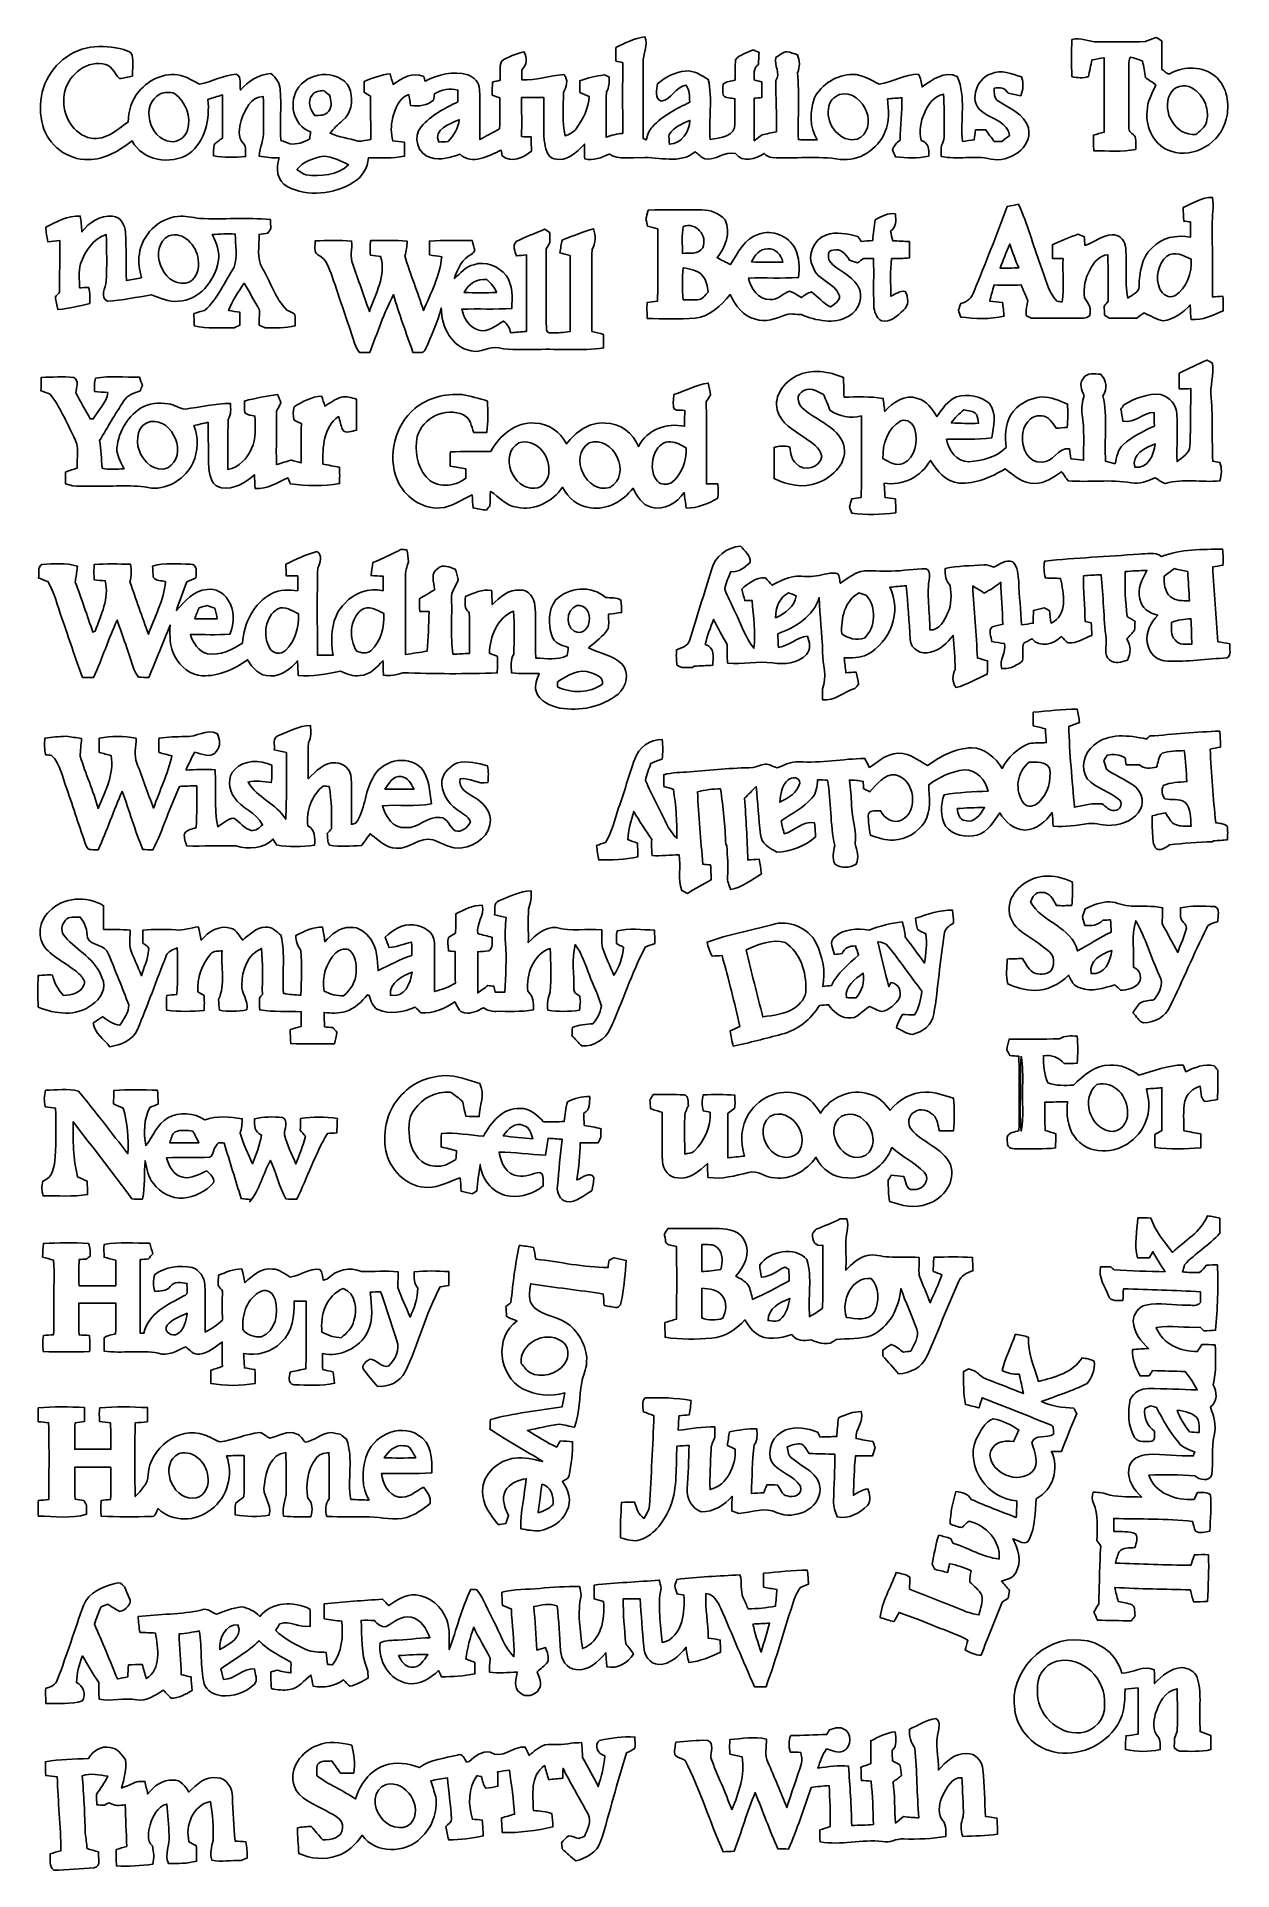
# Model space of a CAD drawing. Header units: centimetres. Extents: x -8.7 to 8.7, y -13.3 to 13.3.
import ezdxf

# ---------------------------------------------------------------- set-up
doc = ezdxf.new("R2010")
doc.units = ezdxf.units.CM
doc.header["$MEASUREMENT"] = 0
doc.layers.add('Camada 1', color=7, linetype='Continuous')

msp = doc.modelspace()

# ---------------------------------------------------------------- linework, layer by layer
at = {"layer": 'Camada 1', "color": 156}
for points, knots in [([(-0.26775, 13.16884), (-0.13263, 13.23586), (0.00565, 13.3043), (0.15628, 13.3283), (0.15628, 13.3283), (0.21342, 13.20129), (0.12206, 13.07782), (0.13158, 12.94835), (0.13158, 12.94835), (0.13263, 12.58076), (0.13229, 12.21316), (0.13263, 11.84557), (0.13263, 11.84557), (0.14323, 11.84098), (0.16474, 11.83181), (0.17533, 11.82722), (0.17533, 11.82722), (0.19719, 11.89354), (0.21378, 11.96586), (0.26492, 12.01737), (0.26492, 12.01737), (0.4138, 12.17859), (0.61419, 12.27772), (0.80751, 12.37544), (0.80751, 12.37544), (0.80715, 12.46152), (0.80398, 12.54901), (0.75459, 12.62309), (0.75459, 12.62309), (0.60147, 12.59522), (0.54539, 12.41389), (0.39511, 12.39131), (0.39511, 12.39131), (0.28751, 12.42094), (0.33055, 12.56205), (0.3383, 12.6439), (0.3383, 12.6439), (0.45332, 12.7388), (0.59336, 12.81359), (0.74365, 12.8277), (0.74365, 12.8277), (0.86854, 12.84181), (0.97649, 12.76772), (1.07738, 12.70564), (1.07738, 12.70564), (1.1444, 12.41954), (1.08055, 12.12355), (1.10489, 11.83322), (1.10489, 11.83322), (1.23895, 11.8558), (1.48483, 11.87696), (1.46368, 12.06464), (1.46368, 12.06464), (1.46437, 12.18494), (1.46227, 12.30524), (1.46402, 12.42553), (1.46402, 12.42553), (1.40616, 12.43858), (1.33419, 12.42589), (1.29292, 12.47704), (1.29292, 12.47704), (1.28798, 12.53066), (1.28798, 12.58393), (1.29292, 12.63755), (1.29292, 12.63755), (1.34338, 12.67636), (1.40899, 12.68024), (1.46826, 12.69787), (1.46826, 12.69787), (1.47072, 12.7963), (1.46368, 12.89543), (1.47496, 12.99316), (1.47496, 12.99316), (1.53704, 13.07218), (1.64499, 13.09229), (1.73073, 13.13673), (1.73073, 13.13673), (1.7519, 13.12791), (1.79422, 13.10957), (1.81539, 13.1004), (1.81539, 13.1004), (1.81327, 13.04148), (1.81115, 12.98257), (1.80798, 12.92331), (1.80798, 12.92331), (1.73002, 12.8711), (1.74483, 12.77972), (1.74695, 12.69858), (1.74695, 12.69858), (1.77375, 12.69118), (1.82774, 12.6767), (1.85454, 12.6693), (1.85454, 12.6693), (1.85914, 12.59381), (1.85949, 12.51832), (1.8549, 12.44282), (1.8549, 12.44282), (1.82774, 12.43999), (1.77305, 12.43435), (1.74554, 12.43153), (1.74554, 12.43153), (1.74625, 12.22587), (1.74519, 12.02055), (1.74695, 11.81522), (1.74695, 11.81522), (1.78435, 11.84345), (1.82209, 11.87203), (1.85985, 11.90059), (1.85985, 11.90059), (1.92933, 11.91471), (1.99884, 11.93023), (2.06903, 11.94469), (2.06903, 11.94469), (2.07362, 12.19376), (2.06233, 12.44211), (2.05846, 12.69082), (2.05846, 12.69082), (2.13642, 12.79348), (2.02952, 12.9106), (2.06092, 13.02667), (2.06092, 13.02667), (2.11242, 13.05665), (2.159, 13.1064), (2.22215, 13.10922), (2.22215, 13.10922), (2.27576, 13.10357), (2.3248, 13.08029), (2.37596, 13.06371), (2.37596, 13.06371), (2.40736, 12.97869), (2.41335, 12.88908), (2.37701, 12.80442), (2.37701, 12.80442), (2.40347, 12.48057), (2.37949, 12.15495), (2.3876, 11.8304), (2.3876, 11.8304), (2.4786, 11.82828), (2.56962, 11.82793), (2.661, 11.82652), (2.661, 11.82652), (2.55164, 12.01137), (2.5474, 12.24033), (2.6229, 12.43788), (2.6229, 12.43788), (2.72591, 12.64179), (2.95027, 12.77338), (3.17712, 12.78043), (3.17712, 12.78043), (3.31823, 12.77796), (3.43853, 12.7), (3.56059, 12.63967), (3.56059, 12.63967), (3.75567, 12.66965), (3.93417, 12.77549), (4.13349, 12.78395), (4.13349, 12.78395), (4.16984, 12.72822), (4.17547, 12.66119), (4.18677, 12.59699), (4.18677, 12.59699), (4.33387, 12.70105), (4.51167, 12.83899), (4.69864, 12.74657), (4.69864, 12.74657), (4.82847, 12.44881), (4.74098, 12.11721), (4.77414, 11.80429), (4.77414, 11.80429), (4.83059, 11.8124), (4.88809, 11.82088), (4.94558, 11.82934), (4.94558, 11.82934), (4.95087, 11.87661), (4.95652, 11.92388), (4.96322, 11.97115), (4.96322, 11.97115), (5.01297, 11.97115), (5.06306, 11.97151), (5.11352, 11.97081), (5.11352, 11.97081), (5.15267, 11.91436), (5.19289, 11.85826), (5.23521, 11.80358), (5.23521, 11.80358), (5.2719, 11.80429), (5.30859, 11.80499), (5.34563, 11.8057), (5.34563, 11.8057), (5.38232, 11.83357), (5.41867, 11.86144), (5.4557, 11.88896), (5.4557, 11.88896), (5.44089, 12.08051), (5.21828, 12.11932), (5.09057, 12.21775), (5.09057, 12.21775), (4.84681, 12.33734), (4.96217, 12.72011), (5.18865, 12.7889), (5.18865, 12.7889), (5.33646, 12.8538), (5.49168, 12.7889), (5.63421, 12.74303), (5.63421, 12.74303), (5.66242, 12.65237), (5.6575, 12.55783), (5.62151, 12.46998), (5.62151, 12.46998), (5.56012, 12.48092), (5.49945, 12.49326), (5.43947, 12.50844), (5.43947, 12.50844), (5.3915, 12.5804), (5.316, 12.5991), (5.23558, 12.57829), (5.23558, 12.57829), (5.23699, 12.50984), (5.22851, 12.42871), (5.29766, 12.38849), (5.29766, 12.38849), (5.45747, 12.28195), (5.67372, 12.20363), (5.73156, 11.99973), (5.73156, 11.99973), (5.7972, 11.70305), (5.44653, 11.49385), (5.18476, 11.54641), (5.18476, 11.54641), (4.94736, 11.6085), (4.70076, 11.53265), (4.46156, 11.58698), (4.46156, 11.58698), (4.46229, 11.6399), (4.46334, 11.69246), (4.46687, 11.74502), (4.46687, 11.74502), (4.51872, 11.81805), (4.50427, 11.90941), (4.50673, 11.99338), (4.50673, 11.99338), (4.50391, 12.15918), (4.51026, 12.32534), (4.49791, 12.49115), (4.49791, 12.49115), (4.35785, 12.46328), (4.27107, 12.34193), (4.21993, 12.21775), (4.21993, 12.21775), (4.16594, 12.09322), (4.13914, 11.95246), (4.17442, 11.81876), (4.17442, 11.81876), (4.27848, 11.78313), (4.29612, 11.68893), (4.28342, 11.59016), (4.28342, 11.59016), (4.12396, 11.55594), (3.95993, 11.56193), (3.79906, 11.57957), (3.79906, 11.57957), (3.78495, 11.61485), (3.77119, 11.65013), (3.75708, 11.68541), (3.75708, 11.68541), (3.78213, 11.73903), (3.81599, 11.78771), (3.86537, 11.82229), (3.86537, 11.82229), (3.87068, 12.02831), (3.89395, 12.23327), (3.89325, 12.43965), (3.89325, 12.43965), (3.82235, 12.43471), (3.75143, 12.42907), (3.68123, 12.42306), (3.68123, 12.42306), (3.7017, 12.26219), (3.71403, 12.09075), (3.64701, 11.93834), (3.64701, 11.93834), (3.54153, 11.68788), (3.2706, 11.50902), (2.99578, 11.54324), (2.99578, 11.54324), (2.6677, 11.59968), (2.33503, 11.54782), (2.00447, 11.5704), (2.00447, 11.5704), (1.95896, 11.57427), (1.92158, 11.59439), (1.89159, 11.63002), (1.89159, 11.63002), (1.7653, 11.55347), (1.58114, 11.48432), (1.47355, 11.62896), (1.47355, 11.62896), (1.3148, 11.66424), (1.18392, 11.52312), (1.02588, 11.55099), (1.02588, 11.55099), (0.97367, 11.57639), (0.93203, 11.61837), (0.88759, 11.65401), (0.88759, 11.65401), (0.66428, 11.46527), (0.36759, 11.58627), (0.10795, 11.56722), (0.10795, 11.56722), (-0.04797, 11.57781), (-0.22119, 11.52913), (-0.36054, 11.61944), (-0.36054, 11.61944), (-0.47483, 11.57498), (-0.59372, 11.51184), (-0.71861, 11.55241), (-0.71861, 11.55241), (-0.72107, 11.62367), (-0.72284, 11.69493), (-0.72354, 11.76619), (-0.72354, 11.76619), (-0.83431, 11.64483), (-0.98212, 11.49984), (-1.1624, 11.55064), (-1.1624, 11.55064), (-1.27565, 11.58205), (-1.29187, 11.71786), (-1.30598, 11.81593), (-1.30598, 11.81593), (-1.3215, 12.02477), (-1.3088, 12.23433), (-1.31339, 12.44353), (-1.31339, 12.44353), (-1.42134, 12.44353), (-1.52893, 12.44353), (-1.63653, 12.44176), (-1.63653, 12.44176), (-1.63583, 12.25232), (-1.63335, 12.06323), (-1.63653, 11.87379), (-1.63653, 11.87379), (-1.59032, 11.87309), (-1.54374, 11.87203), (-1.49718, 11.87026), (-1.49718, 11.87026), (-1.49472, 11.80076), (-1.49401, 11.73091), (-1.49436, 11.66106), (-1.49436, 11.66106), (-1.61254, 11.56722), (-1.78047, 11.4882), (-1.91769, 11.59298), (-1.91769, 11.59298), (-1.92158, 11.61415), (-1.92933, 11.65612), (-1.93321, 11.67694), (-1.93321, 11.67694), (-2.11313, 11.59368), (-2.3562, 11.4554), (-2.53152, 11.61732), (-2.53152, 11.61732), (-2.66982, 11.57639), (-2.81552, 11.52207), (-2.9598, 11.57005), (-2.9598, 11.57005), (-3.14819, 11.61308), (-3.22297, 11.87731), (-3.09597, 12.01878), (-3.09597, 12.01878), (-2.9531, 12.18282), (-2.75412, 12.28548), (-2.56258, 12.38144), (-2.56258, 12.38144), (-2.56222, 12.43788), (-2.56187, 12.49397), (-2.56151, 12.55042), (-2.56151, 12.55042), (-2.67899, 12.58076), (-2.80034, 12.55641), (-2.90476, 12.49821), (-2.90476, 12.49821), (-2.90724, 12.47493), (-2.91217, 12.42836), (-2.91465, 12.40507), (-2.91465, 12.40507), (-3.00813, 12.32429), (-3.1309, 12.31335), (-3.24908, 12.32781), (-3.24908, 12.32781), (-3.2579, 12.38073), (-3.26707, 12.43365), (-3.27659, 12.48656), (-3.27659, 12.48656), (-3.42477, 12.43682), (-3.47802, 12.27772), (-3.51155, 12.14013), (-3.51155, 12.14013), (-3.53835, 12.03219), (-3.53625, 11.92), (-3.50908, 11.8124), (-3.50908, 11.8124), (-3.45334, 11.80605), (-3.39689, 11.799), (-3.34081, 11.79195), (-3.34081, 11.79195), (-3.3394, 11.72457), (-3.33903, 11.65718), (-3.33974, 11.5898), (-3.33974, 11.5898), (-3.51155, 11.55347), (-3.68723, 11.56828), (-3.86115, 11.56757), (-3.86115, 11.56757), (-3.87667, 11.42082), (-3.94935, 11.28289), (-4.08057, 11.20951), (-4.08057, 11.20951), (-4.36386, 11.0377), (-4.74661, 10.99008), (-5.04506, 11.14813), (-5.04506, 11.14813), (-5.19499, 11.23244), (-5.21404, 11.41659), (-5.15902, 11.56476), (-5.15902, 11.56476), (-5.25638, 11.56476), (-5.35374, 11.57216), (-5.44936, 11.59191), (-5.44936, 11.59191), (-5.44264, 11.71751), (-5.38444, 11.83428), (-5.38902, 11.96093), (-5.38902, 11.96093), (-5.38938, 12.12638), (-5.38938, 12.29183), (-5.3915, 12.45693), (-5.3915, 12.45693), (-5.57847, 12.45658), (-5.65962, 12.25973), (-5.71465, 12.11121), (-5.71465, 12.11121), (-5.73899, 12.0015), (-5.77179, 11.86285), (-5.68113, 11.77395), (-5.68113, 11.77395), (-5.63245, 11.72245), (-5.65396, 11.64695), (-5.65009, 11.58346), (-5.65009, 11.58346), (-5.80424, 11.56934), (-5.96053, 11.56899), (-6.11363, 11.59403), (-6.11363, 11.59403), (-6.11292, 11.64766), (-6.11611, 11.70199), (-6.10799, 11.75526), (-6.10799, 11.75526), (-6.07201, 11.79371), (-6.02684, 11.82193), (-5.98452, 11.85333), (-5.98452, 11.85333), (-5.98382, 12.06217), (-5.98346, 12.27137), (-5.98594, 12.48021), (-5.98594, 12.48021), (-6.05683, 12.45975), (-6.12705, 12.43824), (-6.19724, 12.41671), (-6.19724, 12.41671), (-6.16654, 12.13131), (-6.23322, 11.80605), (-6.47276, 11.62367), (-6.47276, 11.62367), (-6.737, 11.45645), (-7.14903, 11.52031), (-7.29826, 11.81381), (-7.29826, 11.81381), (-7.48383, 11.67447), (-7.69513, 11.53618), (-7.93644, 11.54112), (-7.93644, 11.54112), (-8.23488, 11.53054), (-8.51993, 11.74891), (-8.59825, 12.03501), (-8.59825, 12.03501), (-8.64199, 12.1927), (-8.64305, 12.36203), (-8.60601, 12.52113), (-8.60601, 12.52113), (-8.52804, 12.85098), (-8.24053, 13.12368), (-7.90398, 13.17412), (-7.90398, 13.17412), (-7.74347, 13.19212), (-7.57731, 13.1886), (-7.42209, 13.13956), (-7.42209, 13.13956), (-7.37517, 13.12298), (-7.31237, 13.11663), (-7.29721, 13.05983), (-7.29721, 13.05983), (-7.27991, 12.95964), (-7.29192, 12.85662), (-7.29402, 12.75538), (-7.29402, 12.75538), (-7.35682, 12.73986), (-7.41927, 12.72046), (-7.48454, 12.72011), (-7.48454, 12.72011), (-7.55896, 12.79525), (-7.60165, 12.92965), (-7.72512, 12.93283), (-7.72512, 12.93283), (-7.99499, 12.9741), (-8.24582, 12.74657), (-8.28639, 12.48798), (-8.28639, 12.48798), (-8.32485, 12.23785), (-8.19644, 11.93976), (-7.94032, 11.86285), (-7.94032, 11.86285), (-7.71735, 11.78947), (-7.52544, 11.96551), (-7.35858, 12.08651), (-7.35858, 12.08651), (-7.34589, 12.24386), (-7.31202, 12.40825), (-7.20231, 12.52889), (-7.20231, 12.52889), (-7.04919, 12.71446), (-6.7818, 12.83687), (-6.54507, 12.74938), (-6.54507, 12.74938), (-6.46394, 12.72433), (-6.39514, 12.67142), (-6.31789, 12.63755), (-6.31789, 12.63755), (-6.13587, 12.66895), (-5.97041, 12.77196), (-5.7845, 12.7822), (-5.7845, 12.7822), (-5.69453, 12.74303), (-5.74145, 12.62803), (-5.72452, 12.55183), (-5.72452, 12.55183), (-5.61057, 12.68271), (-5.45889, 12.78184), (-5.28109, 12.79031), (-5.28109, 12.79031), (-5.20982, 12.73245), (-5.15126, 12.65837), (-5.14597, 12.56276), (-5.14597, 12.56276), (-5.12833, 12.31511), (-5.14914, 12.06605), (-5.13537, 11.81805), (-5.13537, 11.81805), (-5.09164, 11.80288), (-5.04859, 11.78701), (-5.00556, 11.77042), (-5.00556, 11.77042), (-4.90078, 11.75349), (-4.80413, 11.78947), (-4.71699, 11.8438), (-4.71699, 11.8438), (-4.7124, 11.87731), (-4.70782, 11.91083), (-4.70288, 11.94435), (-4.70288, 11.94435), (-4.96639, 12.03254), (-5.03378, 12.39167), (-4.87398, 12.59945), (-4.87398, 12.59945), (-4.7826, 12.72151), (-4.62526, 12.77372), (-4.47815, 12.78043), (-4.47815, 12.78043), (-4.33139, 12.76526), (-4.15607, 12.69611), (-4.12221, 12.5349), (-4.12221, 12.5349), (-4.08798, 12.38778), (-4.11373, 12.20646), (-4.23791, 12.10733), (-4.23791, 12.10733), (-4.30494, 12.05194), (-4.36808, 11.99232), (-4.421, 11.92318), (-4.421, 11.92318), (-4.29012, 11.86814), (-4.14867, 11.85015), (-4.0146, 11.80605), (-4.0146, 11.80605), (-3.95252, 11.811), (-3.89113, 11.82017), (-3.82975, 11.83075), (-3.82975, 11.83075), (-3.82693, 12.04101), (-3.8347, 12.25091), (-3.83504, 12.46116), (-3.83504, 12.46116), (-3.86574, 12.48092), (-3.89607, 12.50068), (-3.92677, 12.52043), (-3.92677, 12.52043), (-3.92711, 12.57158), (-3.92677, 12.62309), (-3.9264, 12.67424), (-3.9264, 12.67424), (-3.80576, 12.72822), (-3.67982, 12.77231), (-3.54824, 12.7896), (-3.54824, 12.7896), (-3.53342, 12.73775), (-3.51895, 12.68589), (-3.50485, 12.63368), (-3.50485, 12.63368), (-3.37609, 12.7261), (-3.2198, 12.82276), (-3.05929, 12.74692), (-3.05929, 12.74692), (-3.05469, 12.72998), (-3.04517, 12.69576), (-3.04024, 12.67882), (-3.04024, 12.67882), (-2.85255, 12.78008), (-2.62854, 12.83652), (-2.41969, 12.77196), (-2.41969, 12.77196), (-2.32445, 12.74197), (-2.25, 12.6626), (-2.24825, 12.55924), (-2.24825, 12.55924), (-2.2359, 12.31723), (-2.24649, 12.07417), (-2.24296, 11.83181), (-2.24296, 11.83181), (-2.147, 11.88366), (-2.05139, 11.93694), (-1.95509, 11.98915), (-1.95509, 11.98915), (-1.95403, 12.13838), (-1.95474, 12.28795), (-1.95262, 12.43718), (-1.95262, 12.43718), (-1.99002, 12.45129), (-2.02706, 12.46504), (-2.06375, 12.47916), (-2.06375, 12.47916), (-2.06304, 12.5423), (-2.06092, 12.60545), (-2.05775, 12.66859), (-2.05775, 12.66859), (-2.0214, 12.67741), (-1.98472, 12.68589), (-1.94804, 12.69434), (-1.94804, 12.69434), (-1.93922, 12.78466), (-1.96673, 12.88626), (-1.92863, 12.96951), (-1.92863, 12.96951), (-1.8362, 13.04536), (-1.71272, 13.07041), (-1.6016, 13.10993), (-1.6016, 13.10993), (-1.54975, 13.02137), (-1.55645, 12.91907), (-1.63405, 12.84781), (-1.63405, 12.84781), (-1.63476, 12.79948), (-1.63476, 12.75115), (-1.63476, 12.70282), (-1.63476, 12.70282), (-1.42662, 12.69153), (-1.22695, 12.75891), (-1.02164, 12.77761), (-1.02164, 12.77761), (-0.95108, 12.70353), (-0.98212, 12.59663), (-1.02729, 12.51795), (-1.02729, 12.51795), (-1.0287, 12.307), (-1.04985, 12.09181), (-1.00259, 11.88402), (-1.00259, 11.88402), (-0.94368, 11.90801), (-0.87948, 11.93235), (-0.84313, 11.98845), (-0.84313, 11.98845), (-0.74577, 12.12708), (-0.65829, 12.28442), (-0.65439, 12.45834), (-0.65439, 12.45834), (-0.69919, 12.47739), (-0.74365, 12.4968), (-0.78775, 12.5162), (-0.78775, 12.5162), (-0.78916, 12.57264), (-0.78987, 12.62944), (-0.79021, 12.68623), (-0.79021, 12.68623), (-0.67697, 12.73139), (-0.55633, 12.7515), (-0.43673, 12.77408), (-0.43673, 12.77408), (-0.41804, 12.76597), (-0.38099, 12.74973), (-0.3623, 12.74162), (-0.3623, 12.74162), (-0.36264, 12.66754), (-0.35772, 12.58922), (-0.40393, 12.52608), (-0.40393, 12.52608), (-0.41098, 12.30559), (-0.40569, 12.08511), (-0.4071, 11.86462), (-0.4071, 11.86462), (-0.32914, 11.89248), (-0.24906, 11.91542), (-0.16581, 11.92), (-0.16581, 11.92), (-0.16722, 12.26326), (-0.16722, 12.60651), (-0.16615, 12.94977), (-0.16615, 12.94977), (-0.19085, 12.95576), (-0.24058, 12.96775), (-0.26528, 12.97375), (-0.26528, 12.97375), (-0.26775, 13.03867), (-0.26811, 13.10357), (-0.26775, 13.16884)], [0, 0, 0, 0, 0.00543478, 0.00543478, 0.00543478, 0.00543478, 0.01086957, 0.01086957, 0.01086957, 0.01086957, 0.01630435, 0.01630435, 0.01630435, 0.01630435, 0.02173913, 0.02173913, 0.02173913, 0.02173913, 0.02717391, 0.02717391, 0.02717391, 0.02717391, 0.0326087, 0.0326087, 0.0326087, 0.0326087, 0.03804348, 0.03804348, 0.03804348, 0.03804348, 0.04347826, 0.04347826, 0.04347826, 0.04347826, 0.04891304, 0.04891304, 0.04891304, 0.04891304, 0.05434783, 0.05434783, 0.05434783, 0.05434783, 0.05978261, 0.05978261, 0.05978261, 0.05978261, 0.06521739, 0.06521739, 0.06521739, 0.06521739, 0.07065217, 0.07065217, 0.07065217, 0.07065217, 0.07608696, 0.07608696, 0.07608696, 0.07608696, 0.08152174, 0.08152174, 0.08152174, 0.08152174, 0.08695652, 0.08695652, 0.08695652, 0.08695652, 0.0923913, 0.0923913, 0.0923913, 0.0923913, 0.09782609, 0.09782609, 0.09782609, 0.09782609, 0.10326087, 0.10326087, 0.10326087, 0.10326087, 0.10869565, 0.10869565, 0.10869565, 0.10869565, 0.11413043, 0.11413043, 0.11413043, 0.11413043, 0.11956522, 0.11956522, 0.11956522, 0.11956522, 0.125, 0.125, 0.125, 0.125, 0.13043478, 0.13043478, 0.13043478, 0.13043478, 0.13586957, 0.13586957, 0.13586957, 0.13586957, 0.14130435, 0.14130435, 0.14130435, 0.14130435, 0.14673913, 0.14673913, 0.14673913, 0.14673913, 0.15217391, 0.15217391, 0.15217391, 0.15217391, 0.1576087, 0.1576087, 0.1576087, 0.1576087, 0.16304348, 0.16304348, 0.16304348, 0.16304348, 0.16847826, 0.16847826, 0.16847826, 0.16847826, 0.17391304, 0.17391304, 0.17391304, 0.17391304, 0.17934783, 0.17934783, 0.17934783, 0.17934783, 0.18478261, 0.18478261, 0.18478261, 0.18478261, 0.19021739, 0.19021739, 0.19021739, 0.19021739, 0.19565217, 0.19565217, 0.19565217, 0.19565217, 0.20108696, 0.20108696, 0.20108696, 0.20108696, 0.20652174, 0.20652174, 0.20652174, 0.20652174, 0.21195652, 0.21195652, 0.21195652, 0.21195652, 0.2173913, 0.2173913, 0.2173913, 0.2173913, 0.22282609, 0.22282609, 0.22282609, 0.22282609, 0.22826087, 0.22826087, 0.22826087, 0.22826087, 0.23369565, 0.23369565, 0.23369565, 0.23369565, 0.23913043, 0.23913043, 0.23913043, 0.23913043, 0.24456522, 0.24456522, 0.24456522, 0.24456522, 0.25, 0.25, 0.25, 0.25, 0.25543478, 0.25543478, 0.25543478, 0.25543478, 0.26086957, 0.26086957, 0.26086957, 0.26086957, 0.26630435, 0.26630435, 0.26630435, 0.26630435, 0.27173913, 0.27173913, 0.27173913, 0.27173913, 0.27717391, 0.27717391, 0.27717391, 0.27717391, 0.2826087, 0.2826087, 0.2826087, 0.2826087, 0.28804348, 0.28804348, 0.28804348, 0.28804348, 0.29347826, 0.29347826, 0.29347826, 0.29347826, 0.29891304, 0.29891304, 0.29891304, 0.29891304, 0.30434783, 0.30434783, 0.30434783, 0.30434783, 0.30978261, 0.30978261, 0.30978261, 0.30978261, 0.31521739, 0.31521739, 0.31521739, 0.31521739, 0.32065217, 0.32065217, 0.32065217, 0.32065217, 0.32608696, 0.32608696, 0.32608696, 0.32608696, 0.33152174, 0.33152174, 0.33152174, 0.33152174, 0.33695652, 0.33695652, 0.33695652, 0.33695652, 0.3423913, 0.3423913, 0.3423913, 0.3423913, 0.34782609, 0.34782609, 0.34782609, 0.34782609, 0.35326087, 0.35326087, 0.35326087, 0.35326087, 0.35869565, 0.35869565, 0.35869565, 0.35869565, 0.36413043, 0.36413043, 0.36413043, 0.36413043, 0.36956522, 0.36956522, 0.36956522, 0.36956522, 0.375, 0.375, 0.375, 0.375, 0.38043478, 0.38043478, 0.38043478, 0.38043478, 0.38586957, 0.38586957, 0.38586957, 0.38586957, 0.39130435, 0.39130435, 0.39130435, 0.39130435, 0.39673913, 0.39673913, 0.39673913, 0.39673913, 0.40217391, 0.40217391, 0.40217391, 0.40217391, 0.4076087, 0.4076087, 0.4076087, 0.4076087, 0.41304348, 0.41304348, 0.41304348, 0.41304348, 0.41847826, 0.41847826, 0.41847826, 0.41847826, 0.42391304, 0.42391304, 0.42391304, 0.42391304, 0.42934783, 0.42934783, 0.42934783, 0.42934783, 0.43478261, 0.43478261, 0.43478261, 0.43478261, 0.44021739, 0.44021739, 0.44021739, 0.44021739, 0.44565217, 0.44565217, 0.44565217, 0.44565217, 0.45108696, 0.45108696, 0.45108696, 0.45108696, 0.45652174, 0.45652174, 0.45652174, 0.45652174, 0.46195652, 0.46195652, 0.46195652, 0.46195652, 0.4673913, 0.4673913, 0.4673913, 0.4673913, 0.47282609, 0.47282609, 0.47282609, 0.47282609, 0.47826087, 0.47826087, 0.47826087, 0.47826087, 0.48369565, 0.48369565, 0.48369565, 0.48369565, 0.48913043, 0.48913043, 0.48913043, 0.48913043, 0.49456522, 0.49456522, 0.49456522, 0.49456522, 0.5, 0.5, 0.5, 0.5, 0.50543478, 0.50543478, 0.50543478, 0.50543478, 0.51086957, 0.51086957, 0.51086957, 0.51086957, 0.51630435, 0.51630435, 0.51630435, 0.51630435, 0.52173913, 0.52173913, 0.52173913, 0.52173913, 0.52717391, 0.52717391, 0.52717391, 0.52717391, 0.5326087, 0.5326087, 0.5326087, 0.5326087, 0.53804348, 0.53804348, 0.53804348, 0.53804348, 0.54347826, 0.54347826, 0.54347826, 0.54347826, 0.54891304, 0.54891304, 0.54891304, 0.54891304, 0.55434783, 0.55434783, 0.55434783, 0.55434783, 0.55978261, 0.55978261, 0.55978261, 0.55978261, 0.56521739, 0.56521739, 0.56521739, 0.56521739, 0.57065217, 0.57065217, 0.57065217, 0.57065217, 0.57608696, 0.57608696, 0.57608696, 0.57608696, 0.58152174, 0.58152174, 0.58152174, 0.58152174, 0.58695652, 0.58695652, 0.58695652, 0.58695652, 0.5923913, 0.5923913, 0.5923913, 0.5923913, 0.59782609, 0.59782609, 0.59782609, 0.59782609, 0.60326087, 0.60326087, 0.60326087, 0.60326087, 0.60869565, 0.60869565, 0.60869565, 0.60869565, 0.61413043, 0.61413043, 0.61413043, 0.61413043, 0.61956522, 0.61956522, 0.61956522, 0.61956522, 0.625, 0.625, 0.625, 0.625, 0.63043478, 0.63043478, 0.63043478, 0.63043478, 0.63586957, 0.63586957, 0.63586957, 0.63586957, 0.64130435, 0.64130435, 0.64130435, 0.64130435, 0.64673913, 0.64673913, 0.64673913, 0.64673913, 0.65217391, 0.65217391, 0.65217391, 0.65217391, 0.6576087, 0.6576087, 0.6576087, 0.6576087, 0.66304348, 0.66304348, 0.66304348, 0.66304348, 0.66847826, 0.66847826, 0.66847826, 0.66847826, 0.67391304, 0.67391304, 0.67391304, 0.67391304, 0.67934783, 0.67934783, 0.67934783, 0.67934783, 0.68478261, 0.68478261, 0.68478261, 0.68478261, 0.69021739, 0.69021739, 0.69021739, 0.69021739, 0.69565217, 0.69565217, 0.69565217, 0.69565217, 0.70108696, 0.70108696, 0.70108696, 0.70108696, 0.70652174, 0.70652174, 0.70652174, 0.70652174, 0.71195652, 0.71195652, 0.71195652, 0.71195652, 0.7173913, 0.7173913, 0.7173913, 0.7173913, 0.72282609, 0.72282609, 0.72282609, 0.72282609, 0.72826087, 0.72826087, 0.72826087, 0.72826087, 0.73369565, 0.73369565, 0.73369565, 0.73369565, 0.73913043, 0.73913043, 0.73913043, 0.73913043, 0.74456522, 0.74456522, 0.74456522, 0.74456522, 0.75, 0.75, 0.75, 0.75, 0.75543478, 0.75543478, 0.75543478, 0.75543478, 0.76086957, 0.76086957, 0.76086957, 0.76086957, 0.76630435, 0.76630435, 0.76630435, 0.76630435, 0.77173913, 0.77173913, 0.77173913, 0.77173913, 0.77717391, 0.77717391, 0.77717391, 0.77717391, 0.7826087, 0.7826087, 0.7826087, 0.7826087, 0.78804348, 0.78804348, 0.78804348, 0.78804348, 0.79347826, 0.79347826, 0.79347826, 0.79347826, 0.79891304, 0.79891304, 0.79891304, 0.79891304, 0.80434783, 0.80434783, 0.80434783, 0.80434783, 0.80978261, 0.80978261, 0.80978261, 0.80978261, 0.81521739, 0.81521739, 0.81521739, 0.81521739, 0.82065217, 0.82065217, 0.82065217, 0.82065217, 0.82608696, 0.82608696, 0.82608696, 0.82608696, 0.83152174, 0.83152174, 0.83152174, 0.83152174, 0.83695652, 0.83695652, 0.83695652, 0.83695652, 0.8423913, 0.8423913, 0.8423913, 0.8423913, 0.84782609, 0.84782609, 0.84782609, 0.84782609, 0.85326087, 0.85326087, 0.85326087, 0.85326087, 0.85869565, 0.85869565, 0.85869565, 0.85869565, 0.86413043, 0.86413043, 0.86413043, 0.86413043, 0.86956522, 0.86956522, 0.86956522, 0.86956522, 0.875, 0.875, 0.875, 0.875, 0.88043478, 0.88043478, 0.88043478, 0.88043478, 0.88586957, 0.88586957, 0.88586957, 0.88586957, 0.89130435, 0.89130435, 0.89130435, 0.89130435, 0.89673913, 0.89673913, 0.89673913, 0.89673913, 0.90217391, 0.90217391, 0.90217391, 0.90217391, 0.9076087, 0.9076087, 0.9076087, 0.9076087, 0.91304348, 0.91304348, 0.91304348, 0.91304348, 0.91847826, 0.91847826, 0.91847826, 0.91847826, 0.92391304, 0.92391304, 0.92391304, 0.92391304, 0.92934783, 0.92934783, 0.92934783, 0.92934783, 0.93478261, 0.93478261, 0.93478261, 0.93478261, 0.94021739, 0.94021739, 0.94021739, 0.94021739, 0.94565217, 0.94565217, 0.94565217, 0.94565217, 0.95108696, 0.95108696, 0.95108696, 0.95108696, 0.95652174, 0.95652174, 0.95652174, 0.95652174, 0.96195652, 0.96195652, 0.96195652, 0.96195652, 0.9673913, 0.9673913, 0.9673913, 0.9673913, 0.97282609, 0.97282609, 0.97282609, 0.97282609, 0.97826087, 0.97826087, 0.97826087, 0.97826087, 0.98369565, 0.98369565, 0.98369565, 0.98369565, 0.98913043, 0.98913043, 0.98913043, 0.98913043, 1, 1, 1, 1]), ([(7.43303, 13.25738), (7.48454, 13.28031), (7.53745, 13.29972), (7.59107, 13.31736), (7.59107, 13.31736), (7.61152, 13.30465), (7.6521, 13.27925), (7.67257, 13.26656), (7.67257, 13.26656), (7.67467, 13.12757), (7.67467, 12.98856), (7.67396, 12.84957), (7.67396, 12.84957), (7.7156, 12.82946), (7.75404, 12.76314), (7.80486, 12.79771), (7.80486, 12.79771), (8.00488, 12.90108), (8.26947, 12.90178), (8.44761, 12.75256), (8.44761, 12.75256), (8.62646, 12.60263), (8.6614, 12.34263), (8.60918, 12.12638), (8.60918, 12.12638), (8.52733, 11.79124), (8.14422, 11.54641), (7.80873, 11.66247), (7.80873, 11.66247), (7.56601, 11.73409), (7.43232, 12.00255), (7.45842, 12.24421), (7.45842, 12.24421), (7.45808, 12.38285), (7.53356, 12.50173), (7.5826, 12.62626), (7.5826, 12.62626), (7.53638, 12.66754), (7.48347, 12.7), (7.43232, 12.73421), (7.43232, 12.73421), (7.4228, 12.81465), (7.41045, 12.89473), (7.3914, 12.9734), (7.3914, 12.9734), (7.33319, 12.99527), (7.27533, 13.0175), (7.21501, 13.03019), (7.21501, 13.03019), (7.18007, 12.96105), (7.19278, 12.88097), (7.1903, 12.80653), (7.1903, 12.80653), (7.19454, 12.53419), (7.18677, 12.26185), (7.19313, 11.9895), (7.19313, 11.9895), (7.19137, 11.92565), (7.2785, 11.90978), (7.29085, 11.85086), (7.29085, 11.85086), (7.29614, 11.79688), (7.29368, 11.74255), (7.29368, 11.68823), (7.29368, 11.68823), (7.09365, 11.64449), (6.88657, 11.66883), (6.68338, 11.66918), (6.68338, 11.66918), (6.67666, 11.74502), (6.6749, 11.82122), (6.67737, 11.89707), (6.67737, 11.89707), (6.72958, 11.91048), (6.78144, 11.92424), (6.834, 11.93799), (6.834, 11.93799), (6.8326, 12.29924), (6.83541, 12.66048), (6.83224, 13.02173), (6.83224, 13.02173), (6.77333, 13.0115), (6.71442, 13.00127), (6.65621, 12.98998), (6.65621, 12.98998), (6.6368, 12.90954), (6.62094, 12.82805), (6.60646, 12.74657), (6.60646, 12.74657), (6.52638, 12.72469), (6.44418, 12.72645), (6.36481, 12.74762), (6.36481, 12.74762), (6.3574, 12.92683), (6.3574, 13.10604), (6.3641, 13.28525), (6.3641, 13.28525), (6.49181, 13.32723), (6.60964, 13.24751), (6.73698, 13.25244), (6.73698, 13.25244), (6.96877, 13.25562), (7.2009, 13.24856), (7.43303, 13.25738)], [0, 0, 0, 0, 0.03703704, 0.03703704, 0.03703704, 0.03703704, 0.07407407, 0.07407407, 0.07407407, 0.07407407, 0.11111111, 0.11111111, 0.11111111, 0.11111111, 0.14814815, 0.14814815, 0.14814815, 0.14814815, 0.18518519, 0.18518519, 0.18518519, 0.18518519, 0.22222222, 0.22222222, 0.22222222, 0.22222222, 0.25925926, 0.25925926, 0.25925926, 0.25925926, 0.2962963, 0.2962963, 0.2962963, 0.2962963, 0.33333333, 0.33333333, 0.33333333, 0.33333333, 0.37037037, 0.37037037, 0.37037037, 0.37037037, 0.40740741, 0.40740741, 0.40740741, 0.40740741, 0.44444444, 0.44444444, 0.44444444, 0.44444444, 0.48148148, 0.48148148, 0.48148148, 0.48148148, 0.51851852, 0.51851852, 0.51851852, 0.51851852, 0.55555556, 0.55555556, 0.55555556, 0.55555556, 0.59259259, 0.59259259, 0.59259259, 0.59259259, 0.62962963, 0.62962963, 0.62962963, 0.62962963, 0.66666667, 0.66666667, 0.66666667, 0.66666667, 0.7037037, 0.7037037, 0.7037037, 0.7037037, 0.74074074, 0.74074074, 0.74074074, 0.74074074, 0.77777778, 0.77777778, 0.77777778, 0.77777778, 0.81481481, 0.81481481, 0.81481481, 0.81481481, 0.85185185, 0.85185185, 0.85185185, 0.85185185, 0.88888889, 0.88888889, 0.88888889, 0.88888889, 0.92592593, 0.92592593, 0.92592593, 0.92592593, 1, 1, 1, 1]), ([(-4.68312, 12.47775), (-4.68312, 12.47775), (-4.68312, 12.47775), (-4.68312, 12.47775), (-4.68312, 12.47775), (-4.75543, 12.38708), (-4.71063, 12.26043), (-4.64255, 12.18141), (-4.64255, 12.18141), (-4.57376, 12.18706), (-4.48768, 12.1733), (-4.44324, 12.24033), (-4.44324, 12.24033), (-4.3836, 12.31018), (-4.40689, 12.40049), (-4.42982, 12.47916), (-4.42982, 12.47916), (-4.45099, 12.49574), (-4.49262, 12.52854), (-4.51343, 12.54512), (-4.51343, 12.54512), (-4.57412, 12.5363), (-4.64679, 12.53666), (-4.68312, 12.47775)], [0, 0, 0, 0, 0.14285714, 0.14285714, 0.14285714, 0.14285714, 0.28571429, 0.28571429, 0.28571429, 0.28571429, 0.42857143, 0.42857143, 0.42857143, 0.42857143, 0.57142857, 0.57142857, 0.57142857, 0.57142857, 0.71428571, 0.71428571, 0.71428571, 0.71428571, 1, 1, 1, 1]), ([(2.98662, 12.48692), (2.98662, 12.48692), (2.98662, 12.48692), (2.98662, 12.48692), (2.98662, 12.48692), (2.89984, 12.45588), (2.83033, 12.37544), (2.82787, 12.2809), (2.82787, 12.2809), (2.78448, 12.05194), (3.00036, 11.77536), (3.24484, 11.83816), (3.24484, 11.83816), (3.40113, 11.89531), (3.43393, 12.09498), (3.3803, 12.23539), (3.3803, 12.23539), (3.32458, 12.38814), (3.15982, 12.54301), (2.98662, 12.48692)], [0, 0, 0, 0, 0.16666667, 0.16666667, 0.16666667, 0.16666667, 0.33333333, 0.33333333, 0.33333333, 0.33333333, 0.5, 0.5, 0.5, 0.5, 0.66666667, 0.66666667, 0.66666667, 0.66666667, 1, 1, 1, 1]), ([(7.7911, 12.49291), (7.7911, 12.49291), (7.7911, 12.49291), (7.7911, 12.49291), (7.7911, 12.49291), (7.66302, 12.23891), (7.87118, 11.88049), (8.16609, 11.90519), (8.16609, 11.90519), (8.21513, 11.94999), (8.27156, 11.98986), (8.30615, 12.04806), (8.30615, 12.04806), (8.38834, 12.24174), (8.28993, 12.48409), (8.10823, 12.58216), (8.10823, 12.58216), (8.00099, 12.64496), (7.84577, 12.60722), (7.7911, 12.49291)], [0, 0, 0, 0, 0.16666667, 0.16666667, 0.16666667, 0.16666667, 0.33333333, 0.33333333, 0.33333333, 0.33333333, 0.5, 0.5, 0.5, 0.5, 0.66666667, 0.66666667, 0.66666667, 0.66666667, 1, 1, 1, 1]), ([(-6.88869, 12.4975), (-6.88869, 12.4975), (-6.88869, 12.4975), (-6.88869, 12.4975), (-6.88869, 12.4975), (-7.18397, 12.34263), (-7.0552, 11.83816), (-6.73946, 11.80112), (-6.73946, 11.80112), (-6.62905, 11.7863), (-6.52709, 11.86673), (-6.49393, 11.96869), (-6.49393, 11.96869), (-6.43466, 12.16236), (-6.51968, 12.38566), (-6.68408, 12.50102), (-6.68408, 12.50102), (-6.74863, 12.52819), (-6.82412, 12.52043), (-6.88869, 12.4975)], [0, 0, 0, 0, 0.16666667, 0.16666667, 0.16666667, 0.16666667, 0.33333333, 0.33333333, 0.33333333, 0.33333333, 0.5, 0.5, 0.5, 0.5, 0.66666667, 0.66666667, 0.66666667, 0.66666667, 1, 1, 1, 1]), ([(-2.84161, 11.79512), (-2.84161, 11.79512), (-2.84161, 11.79512), (-2.84161, 11.79512), (-2.84161, 11.79512), (-2.79681, 11.79723), (-2.75166, 11.79971), (-2.70615, 11.80218), (-2.70615, 11.80218), (-2.62113, 11.88966), (-2.56046, 11.99761), (-2.54212, 12.11968), (-2.54212, 12.11968), (-2.67299, 12.06464), (-2.92876, 11.97997), (-2.84161, 11.79512)], [0, 0, 0, 0, 0.2, 0.2, 0.2, 0.2, 0.4, 0.4, 0.4, 0.4, 0.6, 0.6, 0.6, 0.6, 1, 1, 1, 1]), ([(0.5087, 11.9066), (0.5087, 11.9066), (0.5087, 11.9066), (0.5087, 11.9066), (0.5087, 11.9066), (0.50341, 11.85932), (0.51047, 11.8117), (0.51328, 11.76443), (0.51328, 11.76443), (0.6932, 11.77254), (0.79903, 11.94576), (0.81209, 12.11086), (0.81209, 12.11086), (0.6999, 12.06287), (0.57891, 12.01173), (0.5087, 11.9066)], [0, 0, 0, 0, 0.2, 0.2, 0.2, 0.2, 0.4, 0.4, 0.4, 0.4, 0.6, 0.6, 0.6, 0.6, 1, 1, 1, 1]), ([(-4.90466, 11.39542), (-4.90466, 11.39542), (-4.90466, 11.39542), (-4.90466, 11.39542), (-4.90466, 11.39542), (-4.86163, 11.36896), (-4.81965, 11.33862), (-4.77237, 11.31851), (-4.77237, 11.31851), (-4.5593, 11.29347), (-4.31446, 11.30511), (-4.1522, 11.46563), (-4.1522, 11.46563), (-4.2679, 11.51854), (-4.38643, 11.58134), (-4.5152, 11.58875), (-4.5152, 11.58875), (-4.65949, 11.5637), (-4.81083, 11.51501), (-4.90466, 11.39542)], [0, 0, 0, 0, 0.16666667, 0.16666667, 0.16666667, 0.16666667, 0.33333333, 0.33333333, 0.33333333, 0.33333333, 0.5, 0.5, 0.5, 0.5, 0.66666667, 0.66666667, 0.66666667, 0.66666667, 1, 1, 1, 1]), ([(7.98405, 10.84333), (8.11988, 10.904), (8.25253, 10.99326), (8.40705, 10.98973), (8.40705, 10.98973), (8.43104, 10.85426), (8.4021, 10.71845), (8.40563, 10.58262), (8.40563, 10.58262), (8.40705, 10.23584), (8.40598, 9.88907), (8.40668, 9.54228), (8.40668, 9.54228), (8.45784, 9.5458), (8.50935, 9.54898), (8.56121, 9.5511), (8.56121, 9.5511), (8.56438, 9.4809), (8.56509, 9.4107), (8.56438, 9.34049), (8.56438, 9.34049), (8.4134, 9.28229), (8.26487, 9.19021), (8.09625, 9.21596), (8.09625, 9.21596), (8.0913, 9.28616), (8.08777, 9.35672), (8.08531, 9.42692), (8.08531, 9.42692), (7.97877, 9.31192), (7.84895, 9.21526), (7.68948, 9.19302), (7.68948, 9.19302), (7.59213, 9.21808), (7.505, 9.26747), (7.41469, 9.30909), (7.41469, 9.30909), (7.37658, 9.28687), (7.34165, 9.26006), (7.30637, 9.23466), (7.30637, 9.23466), (7.17267, 9.23219), (7.03932, 9.23254), (6.90597, 9.2329), (6.90597, 9.2329), (6.88903, 9.24418), (6.85517, 9.26747), (6.83823, 9.27911), (6.83823, 9.27911), (6.83682, 9.32215), (6.83577, 9.36519), (6.83506, 9.40787), (6.83506, 9.40787), (6.85341, 9.43222), (6.8721, 9.4562), (6.89115, 9.48019), (6.89115, 9.48019), (6.88833, 9.70562), (6.89573, 9.93104), (6.88622, 10.15612), (6.88622, 10.15612), (6.76205, 10.14552), (6.6809, 10.04322), (6.62834, 9.94057), (6.62834, 9.94057), (6.55849, 9.81604), (6.52885, 9.66998), (6.54614, 9.52816), (6.54614, 9.52816), (6.60681, 9.45373), (6.65726, 9.36519), (6.61916, 9.26605), (6.61916, 9.26605), (6.57153, 9.22761), (6.50909, 9.23395), (6.45266, 9.23183), (6.45266, 9.23183), (6.22652, 9.23254), (6.00039, 9.2336), (5.77391, 9.23254), (5.77391, 9.23254), (5.75486, 9.24277), (5.71675, 9.26288), (5.6977, 9.27311), (5.6977, 9.27311), (5.69877, 9.34649), (5.70511, 9.42022), (5.72381, 9.49148), (5.72381, 9.49148), (5.691, 9.56627), (5.65855, 9.64106), (5.62715, 9.7162), (5.62715, 9.7162), (5.49627, 9.71444), (5.36539, 9.71444), (5.23487, 9.7162), (5.23487, 9.7162), (5.21053, 9.63753), (5.18865, 9.55851), (5.17136, 9.47842), (5.17136, 9.47842), (5.23205, 9.47278), (5.29237, 9.46784), (5.35374, 9.46326), (5.35374, 9.46326), (5.36575, 9.39658), (5.37316, 9.32885), (5.3781, 9.26112), (5.3781, 9.26112), (5.17207, 9.21561), (4.95652, 9.22443), (4.74839, 9.24983), (4.74839, 9.24983), (4.73991, 9.27452), (4.72334, 9.32391), (4.71487, 9.34861), (4.71487, 9.34861), (4.72615, 9.38176), (4.73745, 9.41528), (4.74944, 9.44879), (4.74944, 9.44879), (4.8447, 9.46784), (4.91348, 9.53523), (4.94417, 9.62589), (4.94417, 9.62589), (5.10857, 10.03405), (5.26979, 10.44398), (5.42536, 10.85567), (5.42536, 10.85567), (5.4797, 10.86872), (5.53402, 10.88001), (5.58977, 10.89025), (5.58977, 10.89025), (5.71782, 10.60379), (5.80002, 10.29899), (5.90902, 10.00478), (5.90902, 10.00478), (5.97923, 9.82662), (6.0092, 9.62166), (6.14644, 9.47842), (6.14644, 9.47842), (6.16513, 9.47666), (6.20323, 9.47243), (6.22229, 9.47067), (6.22229, 9.47067), (6.25228, 9.6788), (6.22687, 9.89083), (6.23639, 10.10073), (6.23639, 10.10073), (6.18489, 10.09967), (6.13339, 10.10002), (6.08259, 10.10108), (6.08259, 10.10108), (6.08047, 10.16811), (6.08047, 10.23479), (6.08259, 10.30181), (6.08259, 10.30181), (6.20535, 10.35614), (6.32777, 10.41223), (6.45583, 10.4542), (6.45583, 10.4542), (6.47805, 10.44539), (6.52251, 10.42775), (6.54437, 10.41929), (6.54437, 10.41929), (6.5479, 10.37624), (6.55143, 10.33356), (6.55496, 10.29052), (6.55496, 10.29052), (6.68937, 10.33709), (6.80437, 10.44151), (6.95147, 10.44751), (6.95147, 10.44751), (7.04215, 10.44998), (7.12116, 10.38472), (7.14058, 10.29723), (7.14058, 10.29723), (7.17795, 10.04181), (7.12399, 9.78041), (7.1769, 9.52641), (7.1769, 9.52641), (7.2383, 9.57473), (7.34694, 9.60261), (7.34094, 9.69926), (7.34094, 9.69926), (7.34871, 9.89506), (7.37446, 10.11132), (7.52686, 10.25243), (7.52686, 10.25243), (7.66621, 10.41082), (7.89023, 10.44609), (8.08989, 10.41329), (8.08989, 10.41329), (8.08848, 10.48631), (8.08743, 10.5597), (8.08743, 10.63271), (8.08743, 10.63271), (8.06309, 10.63589), (8.01404, 10.64294), (7.98971, 10.64648), (7.98971, 10.64648), (7.98617, 10.71209), (7.98442, 10.77771), (7.98405, 10.84333)], [0, 0, 0, 0, 0.01923077, 0.01923077, 0.01923077, 0.01923077, 0.03846154, 0.03846154, 0.03846154, 0.03846154, 0.05769231, 0.05769231, 0.05769231, 0.05769231, 0.07692308, 0.07692308, 0.07692308, 0.07692308, 0.09615385, 0.09615385, 0.09615385, 0.09615385, 0.11538462, 0.11538462, 0.11538462, 0.11538462, 0.13461538, 0.13461538, 0.13461538, 0.13461538, 0.15384615, 0.15384615, 0.15384615, 0.15384615, 0.17307692, 0.17307692, 0.17307692, 0.17307692, 0.19230769, 0.19230769, 0.19230769, 0.19230769, 0.21153846, 0.21153846, 0.21153846, 0.21153846, 0.23076923, 0.23076923, 0.23076923, 0.23076923, 0.25, 0.25, 0.25, 0.25, 0.26923077, 0.26923077, 0.26923077, 0.26923077, 0.28846154, 0.28846154, 0.28846154, 0.28846154, 0.30769231, 0.30769231, 0.30769231, 0.30769231, 0.32692308, 0.32692308, 0.32692308, 0.32692308, 0.34615385, 0.34615385, 0.34615385, 0.34615385, 0.36538462, 0.36538462, 0.36538462, 0.36538462, 0.38461538, 0.38461538, 0.38461538, 0.38461538, 0.40384615, 0.40384615, 0.40384615, 0.40384615, 0.42307692, 0.42307692, 0.42307692, 0.42307692, 0.44230769, 0.44230769, 0.44230769, 0.44230769, 0.46153846, 0.46153846, 0.46153846, 0.46153846, 0.48076923, 0.48076923, 0.48076923, 0.48076923, 0.5, 0.5, 0.5, 0.5, 0.51923077, 0.51923077, 0.51923077, 0.51923077, 0.53846154, 0.53846154, 0.53846154, 0.53846154, 0.55769231, 0.55769231, 0.55769231, 0.55769231, 0.57692308, 0.57692308, 0.57692308, 0.57692308, 0.59615385, 0.59615385, 0.59615385, 0.59615385, 0.61538462, 0.61538462, 0.61538462, 0.61538462, 0.63461538, 0.63461538, 0.63461538, 0.63461538, 0.65384615, 0.65384615, 0.65384615, 0.65384615, 0.67307692, 0.67307692, 0.67307692, 0.67307692, 0.69230769, 0.69230769, 0.69230769, 0.69230769, 0.71153846, 0.71153846, 0.71153846, 0.71153846, 0.73076923, 0.73076923, 0.73076923, 0.73076923, 0.75, 0.75, 0.75, 0.75, 0.76923077, 0.76923077, 0.76923077, 0.76923077, 0.78846154, 0.78846154, 0.78846154, 0.78846154, 0.80769231, 0.80769231, 0.80769231, 0.80769231, 0.82692308, 0.82692308, 0.82692308, 0.82692308, 0.84615385, 0.84615385, 0.84615385, 0.84615385, 0.86538462, 0.86538462, 0.86538462, 0.86538462, 0.88461538, 0.88461538, 0.88461538, 0.88461538, 0.90384615, 0.90384615, 0.90384615, 0.90384615, 0.92307692, 0.92307692, 0.92307692, 0.92307692, 0.94230769, 0.94230769, 0.94230769, 0.94230769, 0.96153846, 0.96153846, 0.96153846, 0.96153846, 1, 1, 1, 1]), ([(-8.55486, 10.55863), (-8.39681, 10.63412), (-8.23559, 10.73114), (-8.05356, 10.71879), (-8.05356, 10.71879), (-8.03944, 10.64259), (-8.03275, 10.56498), (-8.02957, 10.48773), (-8.02957, 10.48773), (-7.92374, 10.62566), (-7.76323, 10.73185), (-7.58296, 10.71562), (-7.58296, 10.71562), (-7.46407, 10.71386), (-7.40516, 10.58403), (-7.39493, 10.48137), (-7.39493, 10.48137), (-7.38222, 10.24784), (-7.38998, 10.0136), (-7.38152, 9.7797), (-7.38152, 9.7797), (-7.30744, 9.79064), (-7.2337, 9.80545), (-7.16068, 9.82274), (-7.16068, 9.82274), (-7.19067, 9.93316), (-7.21924, 10.04887), (-7.19313, 10.16316), (-7.19313, 10.16316), (-7.16173, 10.44539), (-6.91656, 10.67964), (-6.63787, 10.71386), (-6.63787, 10.71386), (-6.52992, 10.72797), (-6.42408, 10.69622), (-6.31754, 10.68317), (-6.31754, 10.68317), (-5.97464, 10.6694), (-5.62997, 10.69975), (-5.28778, 10.66694), (-5.28778, 10.66694), (-5.28601, 10.6246), (-5.28389, 10.58227), (-5.28179, 10.53994), (-5.28179, 10.53994), (-5.29201, 10.52265), (-5.31283, 10.48773), (-5.32341, 10.47044), (-5.32341, 10.47044), (-5.36716, 10.46409), (-5.41055, 10.45774), (-5.45358, 10.45139), (-5.45358, 10.45139), (-5.44724, 10.287), (-5.49416, 10.10567), (-5.40173, 9.9575), (-5.40173, 9.9575), (-5.28672, 9.75359), (-5.21757, 9.51759), (-5.04789, 9.34931), (-5.04789, 9.34931), (-5.00839, 9.33026), (-4.96322, 9.31791), (-4.93218, 9.28475), (-4.93218, 9.28475), (-4.92831, 9.23113), (-4.92653, 9.17716), (-4.9269, 9.12318), (-4.9269, 9.12318), (-5.07047, 9.08473), (-5.2197, 9.09178), (-5.36645, 9.0939), (-5.36645, 9.0939), (-5.38797, 9.10343), (-5.43031, 9.12283), (-5.45146, 9.1327), (-5.45146, 9.1327), (-5.45112, 9.20432), (-5.44865, 9.27629), (-5.44476, 9.3479), (-5.44476, 9.3479), (-5.51921, 9.47984), (-5.59328, 9.61213), (-5.6709, 9.7423), (-5.6709, 9.7423), (-5.7531, 9.6146), (-5.84376, 9.49007), (-5.89704, 9.34649), (-5.89704, 9.34649), (-5.84164, 9.33731), (-5.78626, 9.32814), (-5.73051, 9.31827), (-5.73051, 9.31827), (-5.72981, 9.25583), (-5.73122, 9.19339), (-5.73334, 9.13095), (-5.73334, 9.13095), (-5.75415, 9.12142), (-5.79578, 9.10307), (-5.81659, 9.09355), (-5.81659, 9.09355), (-6.0092, 9.09813), (-6.20535, 9.07415), (-6.3948, 9.12177), (-6.3948, 9.12177), (-6.39726, 9.18104), (-6.39903, 9.24065), (-6.40045, 9.29993), (-6.40045, 9.29993), (-6.34894, 9.31757), (-6.29708, 9.33344), (-6.24451, 9.3472), (-6.24451, 9.3472), (-6.04908, 9.51723), (-5.95524, 9.76629), (-5.81271, 9.97691), (-5.81271, 9.97691), (-5.76545, 10.12966), (-5.79508, 10.29828), (-5.80036, 10.45703), (-5.80036, 10.45703), (-5.91185, 10.46233), (-6.02333, 10.45703), (-6.1348, 10.44963), (-6.1348, 10.44963), (-6.07554, 10.32862), (-6.01627, 10.19704), (-6.0466, 10.05874), (-6.0466, 10.05874), (-6.09706, 9.77582), (-6.32354, 9.48936), (-6.62975, 9.47949), (-6.62975, 9.47949), (-6.76697, 9.46326), (-6.89327, 9.52535), (-7.0171, 9.57438), (-7.0171, 9.57438), (-7.22948, 9.53452), (-7.4429, 9.49783), (-7.6581, 9.47913), (-7.6581, 9.47913), (-7.77027, 9.53205), (-7.68702, 9.67705), (-7.67396, 9.76806), (-7.67396, 9.76806), (-7.6648, 9.99455), (-7.66903, 10.22173), (-7.67396, 10.44821), (-7.67396, 10.44821), (-7.87188, 10.39354), (-7.9823, 10.20409), (-8.04686, 10.02312), (-8.04686, 10.02312), (-8.08143, 9.91093), (-8.0652, 9.7917), (-8.06167, 9.67598), (-8.06167, 9.67598), (-8.02922, 9.67705), (-7.96431, 9.6788), (-7.93185, 9.67987), (-7.93185, 9.67987), (-7.91139, 9.60331), (-7.90821, 9.52429), (-7.91492, 9.44562), (-7.91492, 9.44562), (-8.06696, 9.40858), (-8.22042, 9.37365), (-8.37635, 9.35848), (-8.37635, 9.35848), (-8.39082, 9.41987), (-8.40422, 9.4816), (-8.4148, 9.54405), (-8.4148, 9.54405), (-8.39928, 9.56098), (-8.36788, 9.5952), (-8.35236, 9.61213), (-8.35236, 9.61213), (-8.35271, 9.86225), (-8.35166, 10.11237), (-8.34918, 10.36249), (-8.34918, 10.36249), (-8.4081, 10.35579), (-8.46701, 10.34944), (-8.52592, 10.34379), (-8.52592, 10.34379), (-8.54004, 10.4147), (-8.54886, 10.48667), (-8.55486, 10.55863)], [0, 0, 0, 0, 0.02083333, 0.02083333, 0.02083333, 0.02083333, 0.04166667, 0.04166667, 0.04166667, 0.04166667, 0.0625, 0.0625, 0.0625, 0.0625, 0.08333333, 0.08333333, 0.08333333, 0.08333333, 0.10416667, 0.10416667, 0.10416667, 0.10416667, 0.125, 0.125, 0.125, 0.125, 0.14583333, 0.14583333, 0.14583333, 0.14583333, 0.16666667, 0.16666667, 0.16666667, 0.16666667, 0.1875, 0.1875, 0.1875, 0.1875, 0.20833333, 0.20833333, 0.20833333, 0.20833333, 0.22916667, 0.22916667, 0.22916667, 0.22916667, 0.25, 0.25, 0.25, 0.25, 0.27083333, 0.27083333, 0.27083333, 0.27083333, 0.29166667, 0.29166667, 0.29166667, 0.29166667, 0.3125, 0.3125, 0.3125, 0.3125, 0.33333333, 0.33333333, 0.33333333, 0.33333333, 0.35416667, 0.35416667, 0.35416667, 0.35416667, 0.375, 0.375, 0.375, 0.375, 0.39583333, 0.39583333, 0.39583333, 0.39583333, 0.41666667, 0.41666667, 0.41666667, 0.41666667, 0.4375, 0.4375, 0.4375, 0.4375, 0.45833333, 0.45833333, 0.45833333, 0.45833333, 0.47916667, 0.47916667, 0.47916667, 0.47916667, 0.5, 0.5, 0.5, 0.5, 0.52083333, 0.52083333, 0.52083333, 0.52083333, 0.54166667, 0.54166667, 0.54166667, 0.54166667, 0.5625, 0.5625, 0.5625, 0.5625, 0.58333333, 0.58333333, 0.58333333, 0.58333333, 0.60416667, 0.60416667, 0.60416667, 0.60416667, 0.625, 0.625, 0.625, 0.625, 0.64583333, 0.64583333, 0.64583333, 0.64583333, 0.66666667, 0.66666667, 0.66666667, 0.66666667, 0.6875, 0.6875, 0.6875, 0.6875, 0.70833333, 0.70833333, 0.70833333, 0.70833333, 0.72916667, 0.72916667, 0.72916667, 0.72916667, 0.75, 0.75, 0.75, 0.75, 0.77083333, 0.77083333, 0.77083333, 0.77083333, 0.79166667, 0.79166667, 0.79166667, 0.79166667, 0.8125, 0.8125, 0.8125, 0.8125, 0.83333333, 0.83333333, 0.83333333, 0.83333333, 0.85416667, 0.85416667, 0.85416667, 0.85416667, 0.875, 0.875, 0.875, 0.875, 0.89583333, 0.89583333, 0.89583333, 0.89583333, 0.91666667, 0.91666667, 0.91666667, 0.91666667, 0.9375, 0.9375, 0.9375, 0.9375, 0.95833333, 0.95833333, 0.95833333, 0.95833333, 1, 1, 1, 1]), ([(0.20179, 10.80593), (0.46319, 10.81087), (0.7246, 10.80946), (0.98636, 10.80805), (0.98636, 10.80805), (1.11337, 10.80981), (1.23506, 10.75724), (1.32291, 10.66553), (1.32291, 10.66553), (1.40899, 10.47326), (1.32856, 10.26653), (1.20543, 10.11166), (1.20543, 10.11166), (1.27105, 10.07886), (1.33667, 10.04534), (1.40263, 10.01254), (1.40263, 10.01254), (1.50707, 10.18222), (1.60338, 10.39529), (1.81186, 10.45491), (1.81186, 10.45491), (2.008, 10.53253), (2.2426, 10.42564), (2.3428, 10.24713), (2.3428, 10.24713), (2.4003, 10.11519), (2.40736, 9.96561), (2.38794, 9.8245), (2.38794, 9.8245), (2.14629, 9.81109), (1.90429, 9.82168), (1.66299, 9.81674), (1.66299, 9.81674), (1.69333, 9.66716), (1.80657, 9.49818), (1.9759, 9.50453), (1.9759, 9.50453), (2.08633, 9.49713), (2.16146, 9.59308), (2.26024, 9.62518), (2.26024, 9.62518), (2.32268, 9.60966), (2.37348, 9.56697), (2.42746, 9.53346), (2.42746, 9.53346), (2.4758, 9.56344), (2.5213, 9.60154), (2.5781, 9.6146), (2.5781, 9.6146), (2.67441, 9.54687), (2.74708, 9.44809), (2.85537, 9.39587), (2.85537, 9.39587), (2.91041, 9.44033), (2.99295, 9.47632), (2.98591, 9.56027), (2.98591, 9.56027), (2.91889, 9.75042), (2.66312, 9.7797), (2.60068, 9.97549), (2.60068, 9.97549), (2.50966, 10.14659), (2.60702, 10.37836), (2.78799, 10.44151), (2.78799, 10.44151), (2.93828, 10.4983), (3.10127, 10.46021), (3.2512, 10.4214), (3.2512, 10.4214), (3.26319, 10.40341), (3.28789, 10.36778), (3.30022, 10.34979), (3.30022, 10.34979), (3.35633, 10.35438), (3.41241, 10.35897), (3.46886, 10.36355), (3.46886, 10.36355), (3.47698, 10.4648), (3.48721, 10.56569), (3.5066, 10.66518), (3.5066, 10.66518), (3.59657, 10.71421), (3.69147, 10.76713), (3.79835, 10.7509), (3.79835, 10.7509), (3.80753, 10.65847), (3.81282, 10.55758), (3.7285, 10.4969), (3.7285, 10.4969), (3.73839, 10.45139), (3.7486, 10.40588), (3.7592, 10.36002), (3.7592, 10.36002), (3.83962, 10.35543), (3.92041, 10.35155), (4.0012, 10.34626), (4.0012, 10.34626), (4.00507, 10.26759), (4.00507, 10.18857), (4.00227, 10.1099), (4.00227, 10.1099), (3.91583, 10.1025), (3.82905, 10.09967), (3.74297, 10.09896), (3.74297, 10.09896), (3.71968, 9.91763), (3.73345, 9.73419), (3.72991, 9.55181), (3.72991, 9.55181), (3.79801, 9.57756), (3.86432, 9.64141), (3.94194, 9.62025), (3.94194, 9.62025), (3.99238, 9.54334), (3.99486, 9.4107), (3.91617, 9.34966), (3.91617, 9.34966), (3.82729, 9.27206), (3.72568, 9.16092), (3.5948, 9.19691), (3.5948, 9.19691), (3.51683, 9.23783), (3.48933, 9.3345), (3.48402, 9.41634), (3.48402, 9.41634), (3.47873, 9.64423), (3.4858, 9.87212), (3.48085, 10.10002), (3.48085, 10.10002), (3.43181, 10.10038), (3.38313, 10.10073), (3.3348, 10.10143), (3.3348, 10.10143), (3.30588, 10.08062), (3.2773, 10.0598), (3.24872, 10.039), (3.24872, 10.039), (3.20852, 10.05204), (3.16864, 10.06475), (3.12914, 10.07744), (3.12914, 10.07744), (3.0801, 10.16423), (3.00601, 10.25489), (2.89348, 10.22173), (2.89348, 10.22173), (2.80528, 10.22597), (2.82222, 10.12189), (2.8381, 10.06581), (2.8381, 10.06581), (2.95592, 9.92399), (3.15241, 9.86542), (3.25154, 9.70597), (3.25154, 9.70597), (3.34539, 9.55569), (3.27447, 9.34332), (3.11962, 9.26465), (3.11962, 9.26465), (2.90653, 9.13623), (2.64724, 9.19832), (2.43134, 9.28511), (2.43134, 9.28511), (2.35162, 9.28299), (2.26659, 9.31262), (2.19039, 9.27911), (2.19039, 9.27911), (2.05668, 9.22619), (1.90816, 9.16869), (1.76388, 9.21667), (1.76388, 9.21667), (1.58362, 9.25794), (1.47109, 9.41916), (1.39593, 9.57615), (1.39593, 9.57615), (1.2633, 9.41598), (1.10243, 9.25653), (0.88511, 9.23148), (0.88511, 9.23148), (0.65405, 9.21561), (0.42192, 9.22301), (0.19085, 9.22901), (0.19085, 9.22901), (0.18591, 9.30627), (0.1852, 9.38353), (0.18873, 9.46079), (0.18873, 9.46079), (0.23883, 9.4675), (0.28892, 9.4742), (0.33937, 9.48055), (0.33937, 9.48055), (0.34854, 9.8312), (0.3422, 10.18187), (0.3429, 10.53253), (0.3429, 10.53253), (0.2942, 10.54522), (0.24518, 10.55828), (0.19649, 10.57098), (0.19649, 10.57098), (0.18803, 10.60273), (0.17992, 10.63483), (0.1718, 10.66658), (0.1718, 10.66658), (0.18167, 10.71315), (0.19156, 10.75972), (0.20179, 10.80593)], [0, 0, 0, 0, 0.01923077, 0.01923077, 0.01923077, 0.01923077, 0.03846154, 0.03846154, 0.03846154, 0.03846154, 0.05769231, 0.05769231, 0.05769231, 0.05769231, 0.07692308, 0.07692308, 0.07692308, 0.07692308, 0.09615385, 0.09615385, 0.09615385, 0.09615385, 0.11538462, 0.11538462, 0.11538462, 0.11538462, 0.13461538, 0.13461538, 0.13461538, 0.13461538, 0.15384615, 0.15384615, 0.15384615, 0.15384615, 0.17307692, 0.17307692, 0.17307692, 0.17307692, 0.19230769, 0.19230769, 0.19230769, 0.19230769, 0.21153846, 0.21153846, 0.21153846, 0.21153846, 0.23076923, 0.23076923, 0.23076923, 0.23076923, 0.25, 0.25, 0.25, 0.25, 0.26923077, 0.26923077, 0.26923077, 0.26923077, 0.28846154, 0.28846154, 0.28846154, 0.28846154, 0.30769231, 0.30769231, 0.30769231, 0.30769231, 0.32692308, 0.32692308, 0.32692308, 0.32692308, 0.34615385, 0.34615385, 0.34615385, 0.34615385, 0.36538462, 0.36538462, 0.36538462, 0.36538462, 0.38461538, 0.38461538, 0.38461538, 0.38461538, 0.40384615, 0.40384615, 0.40384615, 0.40384615, 0.42307692, 0.42307692, 0.42307692, 0.42307692, 0.44230769, 0.44230769, 0.44230769, 0.44230769, 0.46153846, 0.46153846, 0.46153846, 0.46153846, 0.48076923, 0.48076923, 0.48076923, 0.48076923, 0.5, 0.5, 0.5, 0.5, 0.51923077, 0.51923077, 0.51923077, 0.51923077, 0.53846154, 0.53846154, 0.53846154, 0.53846154, 0.55769231, 0.55769231, 0.55769231, 0.55769231, 0.57692308, 0.57692308, 0.57692308, 0.57692308, 0.59615385, 0.59615385, 0.59615385, 0.59615385, 0.61538462, 0.61538462, 0.61538462, 0.61538462, 0.63461538, 0.63461538, 0.63461538, 0.63461538, 0.65384615, 0.65384615, 0.65384615, 0.65384615, 0.67307692, 0.67307692, 0.67307692, 0.67307692, 0.69230769, 0.69230769, 0.69230769, 0.69230769, 0.71153846, 0.71153846, 0.71153846, 0.71153846, 0.73076923, 0.73076923, 0.73076923, 0.73076923, 0.75, 0.75, 0.75, 0.75, 0.76923077, 0.76923077, 0.76923077, 0.76923077, 0.78846154, 0.78846154, 0.78846154, 0.78846154, 0.80769231, 0.80769231, 0.80769231, 0.80769231, 0.82692308, 0.82692308, 0.82692308, 0.82692308, 0.84615385, 0.84615385, 0.84615385, 0.84615385, 0.86538462, 0.86538462, 0.86538462, 0.86538462, 0.88461538, 0.88461538, 0.88461538, 0.88461538, 0.90384615, 0.90384615, 0.90384615, 0.90384615, 0.92307692, 0.92307692, 0.92307692, 0.92307692, 0.94230769, 0.94230769, 0.94230769, 0.94230769, 0.96153846, 0.96153846, 0.96153846, 0.96153846, 1, 1, 1, 1]), ([(-6.76627, 10.43199), (-6.76627, 10.43199), (-6.76627, 10.43199), (-6.76627, 10.43199), (-6.76627, 10.43199), (-7.07143, 10.2623), (-6.86681, 9.69644), (-6.52463, 9.7423), (-6.52463, 9.7423), (-6.3701, 9.767), (-6.31401, 9.95221), (-6.33764, 10.08803), (-6.33764, 10.08803), (-6.36023, 10.28523), (-6.55284, 10.50466), (-6.76627, 10.43199)], [0, 0, 0, 0, 0.2, 0.2, 0.2, 0.2, 0.4, 0.4, 0.4, 0.4, 0.6, 0.6, 0.6, 0.6, 1, 1, 1, 1]), ([(-1.04352, 10.37378), (-0.8911, 10.42458), (-0.74436, 10.49231), (-0.58844, 10.53324), (-0.58844, 10.53324), (-0.56409, 10.43375), (-0.55033, 10.32509), (-0.6117, 10.23549), (-0.6117, 10.23549), (-0.61806, 9.83755), (-0.61207, 9.43963), (-0.61489, 9.04134), (-0.61489, 9.04134), (-0.55915, 9.02616), (-0.50305, 9.0117), (-0.44662, 8.99724), (-0.44662, 8.99724), (-0.4445, 8.93162), (-0.44379, 8.86566), (-0.44309, 8.80004), (-0.44309, 8.80004), (-0.76376, 8.75558), (-1.08866, 8.78769), (-1.41111, 8.77851), (-1.41111, 8.77851), (-1.59737, 8.7824), (-1.78576, 8.76265), (-1.96956, 8.80074), (-1.96956, 8.80074), (-2.10538, 8.83531), (-2.23061, 8.71573), (-2.36889, 8.75876), (-2.36889, 8.75876), (-2.65535, 8.80709), (-2.80563, 9.11472), (-2.80458, 9.38247), (-2.80458, 9.38247), (-2.85925, 9.17504), (-2.94852, 8.97819), (-3.03318, 8.78169), (-3.03318, 8.78169), (-3.05859, 8.70408), (-3.15419, 8.74323), (-3.21556, 8.73407), (-3.21556, 8.73407), (-3.31294, 9.01347), (-3.417, 9.29111), (-3.49885, 9.57579), (-3.49885, 9.57579), (-3.63784, 9.30627), (-3.73379, 9.01734), (-3.84457, 8.73548), (-3.84457, 8.73548), (-3.89466, 8.73337), (-3.94475, 8.73337), (-3.99486, 8.73583), (-3.99486, 8.73583), (-4.03014, 8.77393), (-4.04671, 8.82402), (-4.064, 8.87165), (-4.064, 8.87165), (-4.17125, 9.19409), (-4.2813, 9.51547), (-4.38962, 9.83721), (-4.38962, 9.83721), (-4.43371, 9.9568), (-4.47145, 10.09614), (-4.59634, 10.15646), (-4.59634, 10.15646), (-4.67077, 10.19209), (-4.62845, 10.29123), (-4.63761, 10.35614), (-4.63761, 10.35614), (-4.46088, 10.36742), (-4.28342, 10.36884), (-4.10703, 10.35438), (-4.10703, 10.35438), (-4.09787, 10.2429), (-4.13419, 10.12648), (-4.09222, 10.01888), (-4.09222, 10.01888), (-4.00967, 9.78993), (-3.92994, 9.55992), (-3.8488, 9.33026), (-3.8488, 9.33026), (-3.7659, 9.5885), (-3.59728, 9.85202), (-3.68652, 10.13213), (-3.68652, 10.13213), (-3.73556, 10.13777), (-3.78424, 10.14377), (-3.83292, 10.14976), (-3.83292, 10.14976), (-3.84069, 10.21997), (-3.8421, 10.29052), (-3.83187, 10.36072), (-3.83187, 10.36072), (-3.65441, 10.36461), (-3.47591, 10.3706), (-3.29881, 10.35226), (-3.29881, 10.35226), (-3.30305, 10.28029), (-3.30763, 10.20762), (-3.33409, 10.13988), (-3.33409, 10.13988), (-3.25472, 9.87072), (-3.14571, 9.61178), (-3.06175, 9.34402), (-3.06175, 9.34402), (-2.95768, 9.59802), (-2.82117, 9.84919), (-2.79822, 10.12684), (-2.79822, 10.12684), (-2.8575, 10.13566), (-2.91606, 10.14483), (-2.97497, 10.15434), (-2.97497, 10.15434), (-2.97744, 10.22138), (-2.97814, 10.28876), (-2.97709, 10.35579), (-2.97709, 10.35579), (-2.76965, 10.36954), (-2.56151, 10.36461), (-2.35408, 10.36072), (-2.35408, 10.36072), (-2.34102, 10.31275), (-2.32762, 10.26477), (-2.31422, 10.21679), (-2.31422, 10.21679), (-2.32587, 10.20374), (-2.34914, 10.17799), (-2.36114, 10.16528), (-2.36114, 10.16528), (-2.50331, 10.09967), (-2.56786, 9.94939), (-2.61267, 9.80898), (-2.61267, 9.80898), (-2.52871, 9.888), (-2.44827, 9.9822), (-2.3315, 10.01112), (-2.3315, 10.01112), (-2.16005, 10.07109), (-1.97061, 9.98677), (-1.85949, 9.85308), (-1.85949, 9.85308), (-1.76459, 9.71268), (-1.76812, 9.53452), (-1.78011, 9.37259), (-1.78011, 9.37259), (-2.02177, 9.35884), (-2.26377, 9.37294), (-2.50542, 9.36342), (-2.50542, 9.36342), (-2.47685, 9.23148), (-2.39323, 9.09954), (-2.25882, 9.05792), (-2.25882, 9.05792), (-2.12231, 9.02264), (-2.01048, 9.12706), (-1.90112, 9.19056), (-1.90112, 9.19056), (-1.84502, 9.14788), (-1.80833, 9.08966), (-1.79351, 9.02052), (-1.79351, 9.02052), (-1.71803, 9.02616), (-1.64253, 9.03287), (-1.56703, 9.03957), (-1.56703, 9.03957), (-1.56562, 9.41175), (-1.56669, 9.78393), (-1.56669, 10.15612), (-1.56669, 10.15612), (-1.61466, 10.15012), (-1.66299, 10.14412), (-1.71097, 10.13812), (-1.71097, 10.13812), (-1.73073, 10.20268), (-1.77482, 10.29299), (-1.71379, 10.34803), (-1.71379, 10.34803), (-1.58326, 10.42246), (-1.43686, 10.46302), (-1.30174, 10.529), (-1.30174, 10.529), (-1.2834, 10.5163), (-1.2467, 10.49126), (-1.22802, 10.47891), (-1.22802, 10.47891), (-1.22695, 10.42916), (-1.22555, 10.37942), (-1.22449, 10.33004), (-1.22449, 10.33004), (-1.24283, 10.30111), (-1.26152, 10.27217), (-1.27952, 10.24325), (-1.27952, 10.24325), (-1.27458, 9.86119), (-1.28164, 9.47913), (-1.27635, 9.09742), (-1.27635, 9.09742), (-1.28164, 9.03922), (-1.25589, 9.01311), (-1.19944, 9.01911), (-1.19944, 9.01911), (-1.11019, 9.01453), (-1.02093, 9.02687), (-0.93203, 9.03745), (-0.93203, 9.03745), (-0.93062, 9.40611), (-0.9338, 9.77441), (-0.93027, 10.14306), (-0.93027, 10.14306), (-0.98036, 10.15576), (-1.03011, 10.16987), (-1.07984, 10.18363), (-1.07984, 10.18363), (-1.06997, 10.24748), (-1.05798, 10.31098), (-1.04352, 10.37378)], [0, 0, 0, 0, 0.01785714, 0.01785714, 0.01785714, 0.01785714, 0.03571429, 0.03571429, 0.03571429, 0.03571429, 0.05357143, 0.05357143, 0.05357143, 0.05357143, 0.07142857, 0.07142857, 0.07142857, 0.07142857, 0.08928571, 0.08928571, 0.08928571, 0.08928571, 0.10714286, 0.10714286, 0.10714286, 0.10714286, 0.125, 0.125, 0.125, 0.125, 0.14285714, 0.14285714, 0.14285714, 0.14285714, 0.16071429, 0.16071429, 0.16071429, 0.16071429, 0.17857143, 0.17857143, 0.17857143, 0.17857143, 0.19642857, 0.19642857, 0.19642857, 0.19642857, 0.21428571, 0.21428571, 0.21428571, 0.21428571, 0.23214286, 0.23214286, 0.23214286, 0.23214286, 0.25, 0.25, 0.25, 0.25, 0.26785714, 0.26785714, 0.26785714, 0.26785714, 0.28571429, 0.28571429, 0.28571429, 0.28571429, 0.30357143, 0.30357143, 0.30357143, 0.30357143, 0.32142857, 0.32142857, 0.32142857, 0.32142857, 0.33928571, 0.33928571, 0.33928571, 0.33928571, 0.35714286, 0.35714286, 0.35714286, 0.35714286, 0.375, 0.375, 0.375, 0.375, 0.39285714, 0.39285714, 0.39285714, 0.39285714, 0.41071429, 0.41071429, 0.41071429, 0.41071429, 0.42857143, 0.42857143, 0.42857143, 0.42857143, 0.44642857, 0.44642857, 0.44642857, 0.44642857, 0.46428571, 0.46428571, 0.46428571, 0.46428571, 0.48214286, 0.48214286, 0.48214286, 0.48214286, 0.5, 0.5, 0.5, 0.5, 0.51785714, 0.51785714, 0.51785714, 0.51785714, 0.53571429, 0.53571429, 0.53571429, 0.53571429, 0.55357143, 0.55357143, 0.55357143, 0.55357143, 0.57142857, 0.57142857, 0.57142857, 0.57142857, 0.58928571, 0.58928571, 0.58928571, 0.58928571, 0.60714286, 0.60714286, 0.60714286, 0.60714286, 0.625, 0.625, 0.625, 0.625, 0.64285714, 0.64285714, 0.64285714, 0.64285714, 0.66071429, 0.66071429, 0.66071429, 0.66071429, 0.67857143, 0.67857143, 0.67857143, 0.67857143, 0.69642857, 0.69642857, 0.69642857, 0.69642857, 0.71428571, 0.71428571, 0.71428571, 0.71428571, 0.73214286, 0.73214286, 0.73214286, 0.73214286, 0.75, 0.75, 0.75, 0.75, 0.76785714, 0.76785714, 0.76785714, 0.76785714, 0.78571429, 0.78571429, 0.78571429, 0.78571429, 0.80357143, 0.80357143, 0.80357143, 0.80357143, 0.82142857, 0.82142857, 0.82142857, 0.82142857, 0.83928571, 0.83928571, 0.83928571, 0.83928571, 0.85714286, 0.85714286, 0.85714286, 0.85714286, 0.875, 0.875, 0.875, 0.875, 0.89285714, 0.89285714, 0.89285714, 0.89285714, 0.91071429, 0.91071429, 0.91071429, 0.91071429, 0.92857143, 0.92857143, 0.92857143, 0.92857143, 0.94642857, 0.94642857, 0.94642857, 0.94642857, 0.96428571, 0.96428571, 0.96428571, 0.96428571, 1, 1, 1, 1]), ([(0.71261, 10.56886), (0.71261, 10.56886), (0.71261, 10.56886), (0.71261, 10.56886), (0.71261, 10.56886), (0.69108, 10.43904), (0.70379, 10.30675), (0.70131, 10.17551), (0.70131, 10.17551), (0.80256, 10.1808), (0.9331, 10.15752), (0.99764, 10.25807), (0.99764, 10.25807), (1.07421, 10.43022), (0.89605, 10.63801), (0.71261, 10.56886)], [0, 0, 0, 0, 0.2, 0.2, 0.2, 0.2, 0.4, 0.4, 0.4, 0.4, 0.6, 0.6, 0.6, 0.6, 1, 1, 1, 1]), ([(1.7078, 10.05063), (1.7078, 10.05063), (1.7078, 10.05063), (1.7078, 10.05063), (1.7078, 10.05063), (1.85949, 10.0464), (2.01153, 10.04711), (2.16358, 10.05028), (2.16358, 10.05028), (2.13995, 10.15505), (2.05563, 10.24854), (1.94203, 10.2429), (1.94203, 10.2429), (1.82703, 10.24325), (1.75153, 10.14552), (1.7078, 10.05063)], [0, 0, 0, 0, 0.2, 0.2, 0.2, 0.2, 0.4, 0.4, 0.4, 0.4, 0.6, 0.6, 0.6, 0.6, 1, 1, 1, 1]), ([(5.31988, 9.96244), (5.31988, 9.96244), (5.31988, 9.96244), (5.31988, 9.96244), (5.31988, 9.96244), (5.4109, 9.96209), (5.50192, 9.96244), (5.59293, 9.96456), (5.59293, 9.96456), (5.54284, 10.07779), (5.50016, 10.19386), (5.46064, 10.31098), (5.46064, 10.31098), (5.40985, 10.19633), (5.36468, 10.07956), (5.31988, 9.96244)], [0, 0, 0, 0, 0.2, 0.2, 0.2, 0.2, 0.4, 0.4, 0.4, 0.4, 0.6, 0.6, 0.6, 0.6, 1, 1, 1, 1]), ([(7.74381, 10.13741), (7.74381, 10.13741), (7.74381, 10.13741), (7.74381, 10.13741), (7.74381, 10.13741), (7.61188, 10.02136), (7.57449, 9.81533), (7.64329, 9.65588), (7.64329, 9.65588), (7.68314, 9.58038), (7.77487, 9.51018), (7.86129, 9.55921), (7.86129, 9.55921), (8.03768, 9.66927), (8.11388, 9.89294), (8.09625, 10.09368), (8.09625, 10.09368), (7.98865, 10.142), (7.85636, 10.21397), (7.74381, 10.13741)], [0, 0, 0, 0, 0.16666667, 0.16666667, 0.16666667, 0.16666667, 0.33333333, 0.33333333, 0.33333333, 0.33333333, 0.5, 0.5, 0.5, 0.5, 0.66666667, 0.66666667, 0.66666667, 0.66666667, 1, 1, 1, 1]), ([(0.71049, 9.50241), (0.71049, 9.50241), (0.71049, 9.50241), (0.71049, 9.50241), (0.71049, 9.50241), (0.77998, 9.5003), (0.84983, 9.49642), (0.91968, 9.50136), (0.91968, 9.50136), (0.99201, 9.49889), (1.02941, 9.57226), (1.07843, 9.61354), (1.07843, 9.61354), (1.06503, 9.69573), (1.05516, 9.78534), (0.99554, 9.84884), (0.99554, 9.84884), (0.92957, 9.93668), (0.81244, 9.94268), (0.71508, 9.96667), (0.71508, 9.96667), (0.69778, 9.81251), (0.69708, 9.65693), (0.71049, 9.50241)], [0, 0, 0, 0, 0.14285714, 0.14285714, 0.14285714, 0.14285714, 0.28571429, 0.28571429, 0.28571429, 0.28571429, 0.42857143, 0.42857143, 0.42857143, 0.42857143, 0.57142857, 0.57142857, 0.57142857, 0.57142857, 0.71428571, 0.71428571, 0.71428571, 0.71428571, 1, 1, 1, 1]), ([(-2.47227, 9.60895), (-2.47227, 9.60895), (-2.47227, 9.60895), (-2.47227, 9.60895), (-2.47227, 9.60895), (-2.31527, 9.59943), (-2.15793, 9.60119), (-2.00096, 9.6072), (-2.00096, 9.6072), (-2.03022, 9.68127), (-2.08033, 9.74266), (-2.14066, 9.79346), (-2.14066, 9.79346), (-2.28706, 9.81639), (-2.40383, 9.73067), (-2.47227, 9.60895)], [0, 0, 0, 0, 0.2, 0.2, 0.2, 0.2, 0.4, 0.4, 0.4, 0.4, 0.6, 0.6, 0.6, 0.6, 1, 1, 1, 1]), ([(7.92302, 8.43421), (8.05885, 8.49629), (8.19291, 8.56262), (8.32943, 8.624), (8.32943, 8.624), (8.34918, 8.61236), (8.3887, 8.58908), (8.40846, 8.57778), (8.40846, 8.57778), (8.43562, 8.40916), (8.36719, 8.24476), (8.3887, 8.07613), (8.3887, 8.07613), (8.41728, 7.76886), (8.39857, 7.46018), (8.41162, 7.15256), (8.41162, 7.15256), (8.43808, 7.14833), (8.49029, 7.13951), (8.51675, 7.13527), (8.51675, 7.13527), (8.54816, 7.04673), (8.54039, 6.9543), (8.515, 6.8654), (8.515, 6.8654), (8.25146, 6.84001), (7.98159, 6.90597), (7.72476, 6.82837), (7.72476, 6.82837), (7.66903, 6.84213), (7.62458, 6.88057), (7.57695, 6.9102), (7.57695, 6.9102), (7.46548, 6.86927), (7.35047, 6.81284), (7.22841, 6.83577), (7.22841, 6.83577), (6.92538, 6.89504), (6.61423, 6.8393), (6.30907, 6.86893), (6.30907, 6.86893), (6.2745, 6.9102), (6.24874, 6.95747), (6.21558, 6.9991), (6.21558, 6.9991), (6.09494, 6.92185), (5.97288, 6.82412), (5.82153, 6.82837), (5.82153, 6.82837), (5.6515, 6.82378), (5.52062, 6.94619), (5.39396, 7.04144), (5.39396, 7.04144), (5.19253, 6.9208), (4.96359, 6.82025), (4.72475, 6.83153), (4.72475, 6.83153), (4.53319, 6.85305), (4.40055, 7.00863), (4.30883, 7.16421), (4.30883, 7.16421), (4.17264, 6.93173), (3.9063, 6.78532), (3.63502, 6.8326), (3.63502, 6.8326), (3.63889, 6.76344), (3.64313, 6.69395), (3.64912, 6.62445), (3.64912, 6.62445), (3.69887, 6.6174), (3.7486, 6.61034), (3.79871, 6.60293), (3.79871, 6.60293), (3.80223, 6.53625), (3.80434, 6.46923), (3.804, 6.40184), (3.804, 6.40184), (3.59163, 6.37399), (3.37572, 6.36905), (3.16301, 6.39726), (3.16301, 6.39726), (3.15207, 6.42866), (3.14113, 6.45971), (3.13019, 6.4904), (3.13019, 6.4904), (3.14147, 6.52885), (3.15277, 6.56731), (3.16476, 6.60541), (3.16476, 6.60541), (3.20957, 6.61212), (3.25472, 6.61846), (3.30022, 6.62515), (3.30022, 6.62515), (3.31116, 7.02062), (3.30588, 7.41644), (3.30446, 7.81227), (3.30446, 7.81227), (3.14466, 7.76464), (2.9845, 7.80591), (2.84656, 7.89269), (2.84656, 7.89269), (2.82081, 7.97101), (2.78906, 8.04721), (2.75342, 8.12165), (2.75342, 8.12165), (2.65888, 8.1795), (2.52871, 8.24441), (2.43134, 8.1548), (2.43134, 8.1548), (2.3368, 8.08743), (2.39572, 7.96325), (2.47085, 7.9068), (2.47085, 7.9068), (2.65959, 7.73818), (2.95239, 7.6588), (3.04446, 7.40127), (3.04446, 7.40127), (3.12242, 7.13775), (2.88783, 6.9215), (2.66522, 6.83577), (2.66522, 6.83577), (2.45779, 6.75357), (2.22956, 6.80895), (2.03517, 6.89926), (2.03517, 6.89926), (2.03412, 7.05026), (2.03412, 7.20124), (2.03553, 7.35224), (2.03553, 7.35224), (2.1103, 7.37658), (2.18756, 7.38011), (2.26342, 7.35646), (2.26342, 7.35646), (2.27436, 7.27075), (2.28599, 7.17795), (2.35513, 7.11694), (2.35513, 7.11694), (2.46203, 6.99169), (2.70756, 7.0552), (2.72803, 7.22241), (2.72803, 7.22241), (2.70862, 7.35295), (2.57774, 7.41997), (2.48108, 7.49087), (2.48108, 7.49087), (2.32728, 7.60236), (2.12619, 7.69866), (2.07926, 7.90046), (2.07926, 7.90046), (2.02917, 8.10823), (2.18405, 8.30333), (2.36078, 8.39223), (2.36078, 8.39223), (2.57527, 8.50194), (2.82963, 8.45855), (3.04375, 8.37071), (3.04375, 8.37071), (3.04694, 8.2758), (3.04977, 8.18126), (3.05152, 8.08637), (3.05152, 8.08637), (3.24026, 8.08425), (3.43076, 8.09766), (3.61843, 8.06696), (3.61843, 8.06696), (3.62725, 8.00381), (3.63607, 7.94032), (3.64418, 7.87681), (3.64418, 7.87681), (3.75954, 8.00593), (3.94017, 8.13258), (4.11973, 8.06696), (4.11973, 8.06696), (4.25379, 8.0338), (4.33775, 7.9142), (4.4009, 7.80062), (4.4009, 7.80062), (4.47674, 7.91245), (4.55858, 8.03204), (4.68665, 8.08848), (4.68665, 8.08848), (4.84893, 8.13117), (5.03907, 8.10577), (5.16607, 7.98971), (5.16607, 7.98971), (5.27649, 7.84859), (5.22639, 7.65527), (5.2003, 7.49406), (5.2003, 7.49406), (4.98228, 7.45559), (4.76108, 7.48205), (4.54166, 7.47148), (4.54166, 7.47148), (4.56847, 7.30885), (4.68948, 7.14409), (4.86762, 7.14445), (4.86762, 7.14445), (5.06024, 7.15751), (5.26767, 7.20936), (5.40666, 7.35188), (5.40666, 7.35188), (5.39503, 7.51063), (5.38973, 7.68278), (5.47404, 7.8246), (5.47404, 7.8246), (5.56823, 7.98265), (5.7492, 8.06943), (5.92771, 8.08778), (5.92771, 8.08778), (6.05895, 8.08955), (6.18172, 8.03239), (6.30096, 7.98407), (6.30096, 7.98407), (6.30519, 7.87082), (6.30555, 7.75687), (6.29673, 7.64363), (6.29673, 7.64363), (6.2424, 7.63939), (6.18842, 7.63551), (6.13445, 7.63235), (6.13445, 7.63235), (6.08365, 7.71102), (6.02755, 7.80308), (5.92454, 7.81473), (5.92454, 7.81473), (5.76192, 7.83166), (5.64409, 7.66444), (5.64656, 7.51557), (5.64656, 7.51557), (5.62821, 7.35012), (5.72947, 7.1187), (5.92525, 7.13846), (5.92525, 7.13846), (6.09211, 7.13317), (6.15984, 7.354), (6.32882, 7.3346), (6.32882, 7.3346), (6.33623, 7.28591), (6.3433, 7.23688), (6.35, 7.18784), (6.35, 7.18784), (6.41173, 7.17902), (6.47347, 7.17196), (6.53555, 7.16633), (6.53555, 7.16633), (6.52921, 7.38893), (6.55109, 7.61293), (6.51474, 7.83342), (6.51474, 7.83342), (6.49817, 7.92691), (6.51686, 8.02004), (6.54227, 8.10965), (6.54227, 8.10965), (6.49993, 8.1862), (6.46852, 8.28709), (6.53133, 8.36189), (6.53133, 8.36189), (6.58636, 8.44479), (6.69607, 8.42009), (6.78074, 8.42009), (6.78074, 8.42009), (6.86964, 8.33366), (6.88764, 8.20737), (6.8146, 8.10471), (6.8146, 8.10471), (6.89115, 7.79356), (6.8319, 7.469), (6.85446, 7.15186), (6.85446, 7.15186), (6.90068, 7.14021), (6.94689, 7.12786), (6.99311, 7.11517), (6.99311, 7.11517), (7.01781, 7.21147), (7.02839, 7.32189), (7.10847, 7.3914), (7.10847, 7.3914), (7.24217, 7.50851), (7.40339, 7.5893), (7.56355, 7.66444), (7.56355, 7.66444), (7.56284, 7.73007), (7.56108, 7.79531), (7.55931, 7.86058), (7.55931, 7.86058), (7.39352, 7.862), (7.27991, 7.69937), (7.10706, 7.7343), (7.10706, 7.7343), (7.09612, 7.79215), (7.08554, 7.84965), (7.07636, 7.90716), (7.07636, 7.90716), (7.08766, 7.92373), (7.11022, 7.9569), (7.12152, 7.97348), (7.12152, 7.97348), (7.28345, 8.06591), (7.469, 8.14598), (7.65951, 8.12058), (7.65951, 8.12058), (7.78403, 8.08248), (7.89199, 7.97065), (7.89094, 7.83449), (7.89094, 7.83449), (7.89834, 7.60482), (7.89023, 7.37481), (7.89305, 7.1448), (7.89305, 7.1448), (7.96288, 7.21113), (8.07685, 7.26015), (8.07861, 7.37093), (8.07861, 7.37093), (8.09625, 7.64962), (8.08636, 7.92973), (8.0959, 8.20878), (8.0959, 8.20878), (8.03875, 8.20702), (7.98194, 8.20596), (7.92551, 8.20525), (7.92551, 8.20525), (7.92268, 8.28145), (7.92198, 8.358), (7.92302, 8.43421)], [0, 0, 0, 0, 0.01219512, 0.01219512, 0.01219512, 0.01219512, 0.02439024, 0.02439024, 0.02439024, 0.02439024, 0.03658537, 0.03658537, 0.03658537, 0.03658537, 0.04878049, 0.04878049, 0.04878049, 0.04878049, 0.06097561, 0.06097561, 0.06097561, 0.06097561, 0.07317073, 0.07317073, 0.07317073, 0.07317073, 0.08536585, 0.08536585, 0.08536585, 0.08536585, 0.09756098, 0.09756098, 0.09756098, 0.09756098, 0.1097561, 0.1097561, 0.1097561, 0.1097561, 0.12195122, 0.12195122, 0.12195122, 0.12195122, 0.13414634, 0.13414634, 0.13414634, 0.13414634, 0.14634146, 0.14634146, 0.14634146, 0.14634146, 0.15853659, 0.15853659, 0.15853659, 0.15853659, 0.17073171, 0.17073171, 0.17073171, 0.17073171, 0.18292683, 0.18292683, 0.18292683, 0.18292683, 0.19512195, 0.19512195, 0.19512195, 0.19512195, 0.20731707, 0.20731707, 0.20731707, 0.20731707, 0.2195122, 0.2195122, 0.2195122, 0.2195122, 0.23170732, 0.23170732, 0.23170732, 0.23170732, 0.24390244, 0.24390244, 0.24390244, 0.24390244, 0.25609756, 0.25609756, 0.25609756, 0.25609756, 0.26829268, 0.26829268, 0.26829268, 0.26829268, 0.2804878, 0.2804878, 0.2804878, 0.2804878, 0.29268293, 0.29268293, 0.29268293, 0.29268293, 0.30487805, 0.30487805, 0.30487805, 0.30487805, 0.31707317, 0.31707317, 0.31707317, 0.31707317, 0.32926829, 0.32926829, 0.32926829, 0.32926829, 0.34146341, 0.34146341, 0.34146341, 0.34146341, 0.35365854, 0.35365854, 0.35365854, 0.35365854, 0.36585366, 0.36585366, 0.36585366, 0.36585366, 0.37804878, 0.37804878, 0.37804878, 0.37804878, 0.3902439, 0.3902439, 0.3902439, 0.3902439, 0.40243902, 0.40243902, 0.40243902, 0.40243902, 0.41463415, 0.41463415, 0.41463415, 0.41463415, 0.42682927, 0.42682927, 0.42682927, 0.42682927, 0.43902439, 0.43902439, 0.43902439, 0.43902439, 0.45121951, 0.45121951, 0.45121951, 0.45121951, 0.46341463, 0.46341463, 0.46341463, 0.46341463, 0.47560976, 0.47560976, 0.47560976, 0.47560976, 0.48780488, 0.48780488, 0.48780488, 0.48780488, 0.5, 0.5, 0.5, 0.5, 0.51219512, 0.51219512, 0.51219512, 0.51219512, 0.52439024, 0.52439024, 0.52439024, 0.52439024, 0.53658537, 0.53658537, 0.53658537, 0.53658537, 0.54878049, 0.54878049, 0.54878049, 0.54878049, 0.56097561, 0.56097561, 0.56097561, 0.56097561, 0.57317073, 0.57317073, 0.57317073, 0.57317073, 0.58536585, 0.58536585, 0.58536585, 0.58536585, 0.59756098, 0.59756098, 0.59756098, 0.59756098, 0.6097561, 0.6097561, 0.6097561, 0.6097561, 0.62195122, 0.62195122, 0.62195122, 0.62195122, 0.63414634, 0.63414634, 0.63414634, 0.63414634, 0.64634146, 0.64634146, 0.64634146, 0.64634146, 0.65853659, 0.65853659, 0.65853659, 0.65853659, 0.67073171, 0.67073171, 0.67073171, 0.67073171, 0.68292683, 0.68292683, 0.68292683, 0.68292683, 0.69512195, 0.69512195, 0.69512195, 0.69512195, 0.70731707, 0.70731707, 0.70731707, 0.70731707, 0.7195122, 0.7195122, 0.7195122, 0.7195122, 0.73170732, 0.73170732, 0.73170732, 0.73170732, 0.74390244, 0.74390244, 0.74390244, 0.74390244, 0.75609756, 0.75609756, 0.75609756, 0.75609756, 0.76829268, 0.76829268, 0.76829268, 0.76829268, 0.7804878, 0.7804878, 0.7804878, 0.7804878, 0.79268293, 0.79268293, 0.79268293, 0.79268293, 0.80487805, 0.80487805, 0.80487805, 0.80487805, 0.81707317, 0.81707317, 0.81707317, 0.81707317, 0.82926829, 0.82926829, 0.82926829, 0.82926829, 0.84146341, 0.84146341, 0.84146341, 0.84146341, 0.85365854, 0.85365854, 0.85365854, 0.85365854, 0.86585366, 0.86585366, 0.86585366, 0.86585366, 0.87804878, 0.87804878, 0.87804878, 0.87804878, 0.8902439, 0.8902439, 0.8902439, 0.8902439, 0.90243902, 0.90243902, 0.90243902, 0.90243902, 0.91463415, 0.91463415, 0.91463415, 0.91463415, 0.92682927, 0.92682927, 0.92682927, 0.92682927, 0.93902439, 0.93902439, 0.93902439, 0.93902439, 0.95121951, 0.95121951, 0.95121951, 0.95121951, 0.96341463, 0.96341463, 0.96341463, 0.96341463, 0.97560976, 0.97560976, 0.97560976, 0.97560976, 1, 1, 1, 1]), ([(-7.83237, 8.36048), (-7.62175, 8.39823), (-7.40375, 8.37), (-7.19067, 8.37388), (-7.19067, 8.37388), (-7.1769, 8.33402), (-7.16314, 8.29415), (-7.14903, 8.25394), (-7.14903, 8.25394), (-7.15997, 8.22748), (-7.17055, 8.20067), (-7.18149, 8.17386), (-7.18149, 8.17386), (-7.27392, 8.14846), (-7.36917, 8.11318), (-7.42173, 8.02745), (-7.42173, 8.02745), (-7.54308, 7.83941), (-7.65668, 7.64645), (-7.77063, 7.45384), (-7.77063, 7.45384), (-7.75299, 7.32084), (-7.74381, 7.18643), (-7.73499, 7.05238), (-7.73499, 7.05238), (-7.63093, 7.02451), (-7.52264, 7.0365), (-7.4161, 7.04215), (-7.4161, 7.04215), (-7.45912, 7.12435), (-7.50217, 7.20831), (-7.52122, 7.30003), (-7.52122, 7.30003), (-7.51521, 7.54591), (-7.38328, 7.78862), (-7.17585, 7.92268), (-7.17585, 7.92268), (-7.05731, 8.00135), (-6.90703, 8.00522), (-6.77016, 7.98688), (-6.77016, 7.98688), (-6.68548, 7.9756), (-6.61387, 7.91562), (-6.52885, 7.91068), (-6.52885, 7.91068), (-6.30907, 7.93644), (-6.09211, 7.99358), (-5.86987, 7.99324), (-5.86987, 7.99324), (-5.86422, 7.9142), (-5.85752, 7.83096), (-5.90196, 7.76076), (-5.90196, 7.76076), (-5.90937, 7.51769), (-5.90515, 7.27428), (-5.90479, 7.03121), (-5.90479, 7.03121), (-5.74569, 7.06508), (-5.62256, 7.18855), (-5.56365, 7.3367), (-5.56365, 7.3367), (-5.49168, 7.48383), (-5.51074, 7.65104), (-5.5139, 7.80908), (-5.5139, 7.80908), (-5.56365, 7.82038), (-5.61939, 7.82038), (-5.65855, 7.85812), (-5.65855, 7.85812), (-5.66844, 7.91351), (-5.66632, 7.9703), (-5.66702, 8.0264), (-5.66702, 8.0264), (-5.50932, 8.07332), (-5.34563, 8.09483), (-5.18371, 8.12376), (-5.18371, 8.12376), (-5.16784, 8.08355), (-5.15126, 8.04333), (-5.13467, 8.00347), (-5.13467, 8.00347), (-5.1562, 7.96148), (-5.17735, 7.91986), (-5.19923, 7.87822), (-5.19923, 7.87822), (-5.19923, 7.61965), (-5.20381, 7.3607), (-5.20135, 7.10211), (-5.20135, 7.10211), (-5.12867, 7.12576), (-5.05566, 7.14869), (-4.98193, 7.1695), (-4.98193, 7.1695), (-4.94736, 7.15892), (-4.87749, 7.13809), (-4.84292, 7.12752), (-4.84292, 7.12752), (-4.83446, 7.31872), (-4.84187, 7.51028), (-4.83799, 7.70183), (-4.83799, 7.70183), (-4.87785, 7.71455), (-4.91455, 7.73219), (-4.94805, 7.75582), (-4.94805, 7.75582), (-4.95899, 7.81719), (-4.95899, 7.88175), (-4.94312, 7.94208), (-4.94312, 7.94208), (-4.82423, 8.02251), (-4.68841, 8.08884), (-4.54306, 8.09941), (-4.54306, 8.09941), (-4.52754, 8.05144), (-4.51238, 8.00311), (-4.49721, 7.95478), (-4.49721, 7.95478), (-4.41888, 8.00135), (-4.34304, 8.05497), (-4.25591, 8.08495), (-4.25591, 8.08495), (-4.18287, 8.10542), (-4.10986, 8.07014), (-4.03859, 8.05638), (-4.03859, 8.05638), (-4.03365, 7.90504), (-4.03436, 7.7537), (-4.03647, 7.60201), (-4.03647, 7.60201), (-4.10209, 7.59495), (-4.19417, 7.53955), (-4.23932, 7.6133), (-4.23932, 7.6133), (-4.26295, 7.67432), (-4.27672, 7.73888), (-4.29612, 7.80133), (-4.29612, 7.80133), (-4.51908, 7.65386), (-4.52966, 7.35153), (-4.52508, 7.11093), (-4.52508, 7.11093), (-4.44465, 7.09471), (-4.36386, 7.07918), (-4.28308, 7.06402), (-4.28308, 7.06402), (-4.28059, 6.98465), (-4.28059, 6.90527), (-4.28308, 6.8259), (-4.28308, 6.8259), (-4.51943, 6.79026), (-4.76179, 6.79238), (-4.99886, 6.8213), (-4.99886, 6.8213), (-5.00732, 6.84354), (-5.02462, 6.88798), (-5.03307, 6.9102), (-5.03307, 6.9102), (-5.18653, 6.8453), (-5.33541, 6.73805), (-5.51039, 6.7571), (-5.51039, 6.7571), (-5.51497, 6.82342), (-5.51885, 6.88939), (-5.52167, 6.95537), (-5.52167, 6.95537), (-5.65043, 6.83894), (-5.81837, 6.7377), (-5.99863, 6.76416), (-5.99863, 6.76416), (-6.13233, 6.78461), (-6.17536, 6.93596), (-6.18313, 7.05131), (-6.18313, 7.05131), (-6.19195, 7.27357), (-6.18842, 7.49618), (-6.19548, 7.71842), (-6.19548, 7.71842), (-6.26392, 7.70361), (-6.33165, 7.68667), (-6.39938, 7.67009), (-6.39938, 7.67009), (-6.33341, 7.49618), (-6.3373, 7.29509), (-6.41456, 7.1254), (-6.41456, 7.1254), (-6.52426, 6.90386), (-6.76733, 6.74229), (-7.01815, 6.76098), (-7.01815, 6.76098), (-7.28627, 6.81567), (-7.56072, 6.7818), (-7.83201, 6.79062), (-7.83201, 6.79062), (-7.97736, 6.79767), (-8.13046, 6.76627), (-8.26875, 6.82518), (-8.26875, 6.82518), (-8.2677, 6.88269), (-8.26664, 6.94019), (-8.26558, 6.99735), (-8.26558, 6.99735), (-8.20984, 7.0164), (-8.1534, 7.03438), (-8.09695, 7.05167), (-8.09695, 7.05167), (-8.10365, 7.20302), (-8.06097, 7.36952), (-8.14563, 7.50605), (-8.14563, 7.50605), (-8.25853, 7.71489), (-8.33966, 7.94314), (-8.49171, 8.12834), (-8.49171, 8.12834), (-8.53581, 8.14422), (-8.5799, 8.16045), (-8.62365, 8.17668), (-8.62365, 8.17668), (-8.62365, 8.24123), (-8.62223, 8.30579), (-8.61907, 8.37035), (-8.61907, 8.37035), (-8.46242, 8.37599), (-8.30403, 8.38764), (-8.14775, 8.36965), (-8.14775, 8.36965), (-8.06309, 8.32696), (-8.11283, 8.22219), (-8.11847, 8.14881), (-8.11847, 8.14881), (-8.04967, 8.02145), (-7.97701, 7.89622), (-7.90927, 7.76851), (-7.90927, 7.76851), (-7.89798, 7.76817), (-7.87541, 7.76817), (-7.86411, 7.76781), (-7.86411, 7.76781), (-7.79497, 7.89622), (-7.66726, 7.99888), (-7.65245, 8.15093), (-7.65245, 8.15093), (-7.71701, 8.15586), (-7.78121, 8.16081), (-7.84542, 8.16751), (-7.84542, 8.16751), (-7.84365, 8.2317), (-7.84965, 8.29768), (-7.83237, 8.36048)], [0, 0, 0, 0, 0.01587302, 0.01587302, 0.01587302, 0.01587302, 0.03174603, 0.03174603, 0.03174603, 0.03174603, 0.04761905, 0.04761905, 0.04761905, 0.04761905, 0.06349206, 0.06349206, 0.06349206, 0.06349206, 0.07936508, 0.07936508, 0.07936508, 0.07936508, 0.0952381, 0.0952381, 0.0952381, 0.0952381, 0.11111111, 0.11111111, 0.11111111, 0.11111111, 0.12698413, 0.12698413, 0.12698413, 0.12698413, 0.14285714, 0.14285714, 0.14285714, 0.14285714, 0.15873016, 0.15873016, 0.15873016, 0.15873016, 0.17460317, 0.17460317, 0.17460317, 0.17460317, 0.19047619, 0.19047619, 0.19047619, 0.19047619, 0.20634921, 0.20634921, 0.20634921, 0.20634921, 0.22222222, 0.22222222, 0.22222222, 0.22222222, 0.23809524, 0.23809524, 0.23809524, 0.23809524, 0.25396825, 0.25396825, 0.25396825, 0.25396825, 0.26984127, 0.26984127, 0.26984127, 0.26984127, 0.28571429, 0.28571429, 0.28571429, 0.28571429, 0.3015873, 0.3015873, 0.3015873, 0.3015873, 0.31746032, 0.31746032, 0.31746032, 0.31746032, 0.33333333, 0.33333333, 0.33333333, 0.33333333, 0.34920635, 0.34920635, 0.34920635, 0.34920635, 0.36507937, 0.36507937, 0.36507937, 0.36507937, 0.38095238, 0.38095238, 0.38095238, 0.38095238, 0.3968254, 0.3968254, 0.3968254, 0.3968254, 0.41269841, 0.41269841, 0.41269841, 0.41269841, 0.42857143, 0.42857143, 0.42857143, 0.42857143, 0.44444444, 0.44444444, 0.44444444, 0.44444444, 0.46031746, 0.46031746, 0.46031746, 0.46031746, 0.47619048, 0.47619048, 0.47619048, 0.47619048, 0.49206349, 0.49206349, 0.49206349, 0.49206349, 0.50793651, 0.50793651, 0.50793651, 0.50793651, 0.52380952, 0.52380952, 0.52380952, 0.52380952, 0.53968254, 0.53968254, 0.53968254, 0.53968254, 0.55555556, 0.55555556, 0.55555556, 0.55555556, 0.57142857, 0.57142857, 0.57142857, 0.57142857, 0.58730159, 0.58730159, 0.58730159, 0.58730159, 0.6031746, 0.6031746, 0.6031746, 0.6031746, 0.61904762, 0.61904762, 0.61904762, 0.61904762, 0.63492063, 0.63492063, 0.63492063, 0.63492063, 0.65079365, 0.65079365, 0.65079365, 0.65079365, 0.66666667, 0.66666667, 0.66666667, 0.66666667, 0.68253968, 0.68253968, 0.68253968, 0.68253968, 0.6984127, 0.6984127, 0.6984127, 0.6984127, 0.71428571, 0.71428571, 0.71428571, 0.71428571, 0.73015873, 0.73015873, 0.73015873, 0.73015873, 0.74603175, 0.74603175, 0.74603175, 0.74603175, 0.76190476, 0.76190476, 0.76190476, 0.76190476, 0.77777778, 0.77777778, 0.77777778, 0.77777778, 0.79365079, 0.79365079, 0.79365079, 0.79365079, 0.80952381, 0.80952381, 0.80952381, 0.80952381, 0.82539683, 0.82539683, 0.82539683, 0.82539683, 0.84126984, 0.84126984, 0.84126984, 0.84126984, 0.85714286, 0.85714286, 0.85714286, 0.85714286, 0.87301587, 0.87301587, 0.87301587, 0.87301587, 0.88888889, 0.88888889, 0.88888889, 0.88888889, 0.9047619, 0.9047619, 0.9047619, 0.9047619, 0.92063492, 0.92063492, 0.92063492, 0.92063492, 0.93650794, 0.93650794, 0.93650794, 0.93650794, 0.95238095, 0.95238095, 0.95238095, 0.95238095, 0.96825397, 0.96825397, 0.96825397, 0.96825397, 1, 1, 1, 1]), ([(0.57714, 8.12058), (0.74224, 8.17915), (0.90099, 8.26417), (1.07667, 8.2878), (1.07667, 8.2878), (1.09007, 8.23066), (1.10243, 8.17279), (1.11266, 8.11494), (1.11266, 8.11494), (1.09114, 8.08389), (1.06961, 8.0525), (1.0488, 8.02111), (1.0488, 8.02111), (1.05268, 7.62141), (1.05021, 7.22171), (1.04985, 6.82201), (1.04985, 6.82201), (1.10525, 6.82308), (1.16063, 6.82412), (1.21637, 6.82483), (1.21637, 6.82483), (1.21954, 6.75498), (1.22872, 6.68406), (1.21496, 6.61492), (1.21496, 6.61492), (1.07631, 6.53555), (0.92075, 6.46852), (0.75847, 6.46959), (0.75847, 6.46959), (0.74612, 6.54437), (0.73554, 6.61987), (0.72884, 6.69536), (0.72884, 6.69536), (0.61911, 6.54967), (0.43638, 6.42479), (0.24694, 6.48545), (0.24694, 6.48545), (0.11112, 6.51474), (0.04163, 6.64491), (-0.01588, 6.75815), (-0.01588, 6.75815), (-0.16333, 6.57401), (-0.39229, 6.43502), (-0.63605, 6.47629), (-0.63605, 6.47629), (-0.81633, 6.49181), (-0.96202, 6.61811), (-1.04315, 6.77367), (-1.04315, 6.77367), (-1.18533, 6.56307), (-1.44814, 6.42584), (-1.7032, 6.48229), (-1.7032, 6.48229), (-1.8609, 6.50098), (-1.96074, 6.63468), (-2.08879, 6.71159), (-2.08879, 6.71159), (-2.09196, 6.64316), (-2.09373, 6.57401), (-2.0962, 6.50521), (-2.0962, 6.50521), (-2.10889, 6.48899), (-2.1343, 6.45653), (-2.14665, 6.44065), (-2.14665, 6.44065), (-2.21262, 6.44913), (-2.27753, 6.45971), (-2.34244, 6.4724), (-2.34244, 6.4724), (-2.34667, 6.53591), (-2.35126, 6.5994), (-2.35584, 6.66255), (-2.35584, 6.66255), (-2.50859, 6.59411), (-2.64971, 6.48299), (-2.82256, 6.47206), (-2.82256, 6.47206), (-3.08997, 6.45476), (-3.3468, 6.63928), (-3.44416, 6.8841), (-3.44416, 6.8841), (-3.59163, 7.23582), (-3.48121, 7.67362), (-3.1891, 7.91738), (-3.1891, 7.91738), (-3.00036, 8.07543), (-2.74672, 8.13822), (-2.50401, 8.12306), (-2.50401, 8.12306), (-2.37983, 8.09483), (-2.25424, 8.0712), (-2.13395, 8.02781), (-2.13395, 8.02781), (-2.12583, 7.87541), (-2.12407, 7.7223), (-2.13959, 7.57061), (-2.13959, 7.57061), (-2.2038, 7.56813), (-2.26764, 7.56742), (-2.3315, 7.56778), (-2.3315, 7.56778), (-2.36643, 7.65951), (-2.37878, 7.7805), (-2.47931, 7.82496), (-2.47931, 7.82496), (-2.74143, 7.94879), (-3.07693, 7.78722), (-3.15312, 7.50958), (-3.15312, 7.50958), (-3.1891, 7.30885), (-3.16301, 7.0813), (-3.02224, 6.92431), (-3.02224, 6.92431), (-2.88361, 6.75323), (-2.60843, 6.77721), (-2.44756, 6.90386), (-2.44756, 6.90386), (-2.44651, 6.94901), (-2.44544, 6.99452), (-2.44474, 7.03967), (-2.44474, 7.03967), (-2.52024, 7.05626), (-2.59608, 7.06931), (-2.67229, 7.0813), (-2.67229, 7.0813), (-2.6797, 7.14974), (-2.67794, 7.21888), (-2.67124, 7.28768), (-2.67124, 7.28768), (-2.47614, 7.29509), (-2.2807, 7.29014), (-2.08526, 7.29226), (-2.08526, 7.29226), (-1.95932, 7.52298), (-1.72191, 7.72936), (-1.44392, 7.70748), (-1.44392, 7.70748), (-1.2467, 7.70573), (-1.06961, 7.57836), (-0.9846, 7.40339), (-0.9846, 7.40339), (-0.85195, 7.57731), (-0.65088, 7.72548), (-0.42192, 7.70784), (-0.42192, 7.70784), (-0.20496, 7.71277), (-0.01834, 7.55931), (0.0649, 7.36635), (0.0649, 7.36635), (0.18555, 7.61293), (0.47449, 7.71877), (0.73447, 7.65986), (0.73447, 7.65986), (0.73377, 7.73711), (0.73413, 7.81473), (0.73589, 7.89199), (0.73589, 7.89199), (0.68438, 7.89834), (0.62618, 7.88246), (0.58103, 7.9121), (0.58103, 7.9121), (0.5602, 7.97983), (0.57326, 8.05144), (0.57714, 8.12058)], [0, 0, 0, 0, 0.02380952, 0.02380952, 0.02380952, 0.02380952, 0.04761905, 0.04761905, 0.04761905, 0.04761905, 0.07142857, 0.07142857, 0.07142857, 0.07142857, 0.0952381, 0.0952381, 0.0952381, 0.0952381, 0.11904762, 0.11904762, 0.11904762, 0.11904762, 0.14285714, 0.14285714, 0.14285714, 0.14285714, 0.16666667, 0.16666667, 0.16666667, 0.16666667, 0.19047619, 0.19047619, 0.19047619, 0.19047619, 0.21428571, 0.21428571, 0.21428571, 0.21428571, 0.23809524, 0.23809524, 0.23809524, 0.23809524, 0.26190476, 0.26190476, 0.26190476, 0.26190476, 0.28571429, 0.28571429, 0.28571429, 0.28571429, 0.30952381, 0.30952381, 0.30952381, 0.30952381, 0.33333333, 0.33333333, 0.33333333, 0.33333333, 0.35714286, 0.35714286, 0.35714286, 0.35714286, 0.38095238, 0.38095238, 0.38095238, 0.38095238, 0.4047619, 0.4047619, 0.4047619, 0.4047619, 0.42857143, 0.42857143, 0.42857143, 0.42857143, 0.45238095, 0.45238095, 0.45238095, 0.45238095, 0.47619048, 0.47619048, 0.47619048, 0.47619048, 0.5, 0.5, 0.5, 0.5, 0.52380952, 0.52380952, 0.52380952, 0.52380952, 0.54761905, 0.54761905, 0.54761905, 0.54761905, 0.57142857, 0.57142857, 0.57142857, 0.57142857, 0.5952381, 0.5952381, 0.5952381, 0.5952381, 0.61904762, 0.61904762, 0.61904762, 0.61904762, 0.64285714, 0.64285714, 0.64285714, 0.64285714, 0.66666667, 0.66666667, 0.66666667, 0.66666667, 0.69047619, 0.69047619, 0.69047619, 0.69047619, 0.71428571, 0.71428571, 0.71428571, 0.71428571, 0.73809524, 0.73809524, 0.73809524, 0.73809524, 0.76190476, 0.76190476, 0.76190476, 0.76190476, 0.78571429, 0.78571429, 0.78571429, 0.78571429, 0.80952381, 0.80952381, 0.80952381, 0.80952381, 0.83333333, 0.83333333, 0.83333333, 0.83333333, 0.85714286, 0.85714286, 0.85714286, 0.85714286, 0.88095238, 0.88095238, 0.88095238, 0.88095238, 0.9047619, 0.9047619, 0.9047619, 0.9047619, 0.92857143, 0.92857143, 0.92857143, 0.92857143, 0.95238095, 0.95238095, 0.95238095, 0.95238095, 1, 1, 1, 1]), ([(-7.03262, 7.73041), (-7.03262, 7.73041), (-7.03262, 7.73041), (-7.03262, 7.73041), (-7.03262, 7.73041), (-7.21606, 7.69301), (-7.25063, 7.46159), (-7.19842, 7.31061), (-7.19842, 7.31061), (-7.1434, 7.14409), (-6.96348, 6.98005), (-6.77932, 7.05484), (-6.77932, 7.05484), (-6.48053, 7.2344), (-6.70065, 7.77628), (-7.03262, 7.73041)], [0, 0, 0, 0, 0.2, 0.2, 0.2, 0.2, 0.4, 0.4, 0.4, 0.4, 0.6, 0.6, 0.6, 0.6, 1, 1, 1, 1]), ([(3.61772, 7.19067), (3.61772, 7.19067), (3.61772, 7.19067), (3.61772, 7.19067), (3.61772, 7.19067), (3.70628, 7.14021), (3.80824, 7.07707), (3.91337, 7.11834), (3.91337, 7.11834), (4.08798, 7.20865), (4.13385, 7.43691), (4.08305, 7.61293), (4.08305, 7.61293), (4.05623, 7.70078), (3.97403, 7.77558), (3.87772, 7.73852), (3.87772, 7.73852), (3.68335, 7.63269), (3.6089, 7.40021), (3.61772, 7.19067)], [0, 0, 0, 0, 0.16666667, 0.16666667, 0.16666667, 0.16666667, 0.33333333, 0.33333333, 0.33333333, 0.33333333, 0.5, 0.5, 0.5, 0.5, 0.66666667, 0.66666667, 0.66666667, 0.66666667, 1, 1, 1, 1]), ([(4.61044, 7.71031), (4.61044, 7.71031), (4.61044, 7.71031), (4.61044, 7.71031), (4.61044, 7.71031), (4.7431, 7.70183), (4.87608, 7.69972), (5.00873, 7.70361), (5.00873, 7.70361), (4.9985, 7.74734), (4.99392, 7.79251), (4.97699, 7.83378), (4.97699, 7.83378), (4.93465, 7.89233), (4.85634, 7.88282), (4.7946, 7.89834), (4.7946, 7.89834), (4.72369, 7.84542), (4.6616, 7.78228), (4.61044, 7.71031)], [0, 0, 0, 0, 0.16666667, 0.16666667, 0.16666667, 0.16666667, 0.33333333, 0.33333333, 0.33333333, 0.33333333, 0.5, 0.5, 0.5, 0.5, 0.66666667, 0.66666667, 0.66666667, 0.66666667, 1, 1, 1, 1]), ([(-1.6771, 7.4189), (-1.6771, 7.4189), (-1.6771, 7.4189), (-1.6771, 7.4189), (-1.6771, 7.4189), (-1.96956, 7.24782), (-1.76459, 6.73593), (-1.44463, 6.75781), (-1.44463, 6.75781), (-1.31938, 6.76697), (-1.23225, 6.89751), (-1.24142, 7.01745), (-1.24142, 7.01745), (-1.22061, 7.24393), (-1.43827, 7.49899), (-1.6771, 7.4189)], [0, 0, 0, 0, 0.2, 0.2, 0.2, 0.2, 0.4, 0.4, 0.4, 0.4, 0.6, 0.6, 0.6, 0.6, 1, 1, 1, 1]), ([(-0.65405, 7.41749), (-0.65405, 7.41749), (-0.65405, 7.41749), (-0.65405, 7.41749), (-0.65405, 7.41749), (-0.9599, 7.22629), (-0.69461, 6.66574), (-0.35453, 6.77157), (-0.35453, 6.77157), (-0.0208, 6.94831), (-0.30127, 7.54768), (-0.65405, 7.41749)], [0, 0, 0, 0, 0.25, 0.25, 0.25, 0.25, 0.5, 0.5, 0.5, 0.5, 1, 1, 1, 1]), ([(0.30797, 7.28451), (0.30797, 7.28451), (0.30797, 7.28451), (0.30797, 7.28451), (0.30797, 7.28451), (0.24906, 7.15186), (0.23812, 6.97652), (0.34042, 6.86152), (0.34042, 6.86152), (0.38664, 6.80614), (0.47201, 6.81036), (0.53374, 6.834), (0.53374, 6.834), (0.69427, 6.94937), (0.762, 7.1561), (0.756, 7.348), (0.756, 7.348), (0.68403, 7.38363), (0.61382, 7.43196), (0.53092, 7.43232), (0.53092, 7.43232), (0.42969, 7.45101), (0.3496, 7.36635), (0.30797, 7.28451)], [0, 0, 0, 0, 0.14285714, 0.14285714, 0.14285714, 0.14285714, 0.28571429, 0.28571429, 0.28571429, 0.28571429, 0.42857143, 0.42857143, 0.42857143, 0.42857143, 0.57142857, 0.57142857, 0.57142857, 0.57142857, 0.71428571, 0.71428571, 0.71428571, 0.71428571, 1, 1, 1, 1]), ([(7.27991, 7.06366), (7.27991, 7.06366), (7.27991, 7.06366), (7.27991, 7.06366), (7.27991, 7.06366), (7.47606, 7.04391), (7.55368, 7.24641), (7.57695, 7.40375), (7.57695, 7.40375), (7.43162, 7.35224), (7.2277, 7.25346), (7.27991, 7.06366)], [0, 0, 0, 0, 0.25, 0.25, 0.25, 0.25, 0.5, 0.5, 0.5, 0.5, 1, 1, 1, 1]), ([(-3.79694, 5.67796), (-3.65653, 5.73546), (-3.52036, 5.80319), (-3.38454, 5.87128), (-3.38454, 5.87128), (-3.36444, 5.86916), (-3.32422, 5.86493), (-3.30412, 5.86281), (-3.30412, 5.86281), (-3.29494, 5.8046), (-3.28682, 5.74604), (-3.27837, 5.68713), (-3.27837, 5.68713), (-3.30517, 5.61764), (-3.32951, 5.54531), (-3.32493, 5.46946), (-3.32493, 5.46946), (-3.32317, 5.0934), (-3.32422, 4.71733), (-3.32422, 4.34128), (-3.32422, 4.34128), (-3.21909, 4.35434), (-3.11467, 4.37232), (-3.00989, 4.38962), (-3.00989, 4.38962), (-2.98908, 4.58045), (-2.98874, 4.77237), (-2.98026, 4.96393), (-2.98026, 4.96393), (-3.02612, 4.96464), (-3.07199, 4.96569), (-3.11784, 4.96639), (-3.11784, 4.96639), (-3.12103, 5.02813), (-3.12208, 5.08987), (-3.12067, 5.15126), (-3.12067, 5.15126), (-3.04658, 5.19535), (-2.9732, 5.24016), (-2.89947, 5.28496), (-2.89947, 5.28496), (-2.91535, 5.38585), (-2.96438, 5.53544), (-2.84938, 5.59611), (-2.84938, 5.59611), (-2.77388, 5.65784), (-2.68005, 5.61057), (-2.60173, 5.5827), (-2.60173, 5.5827), (-2.58585, 5.53295), (-2.56821, 5.48428), (-2.55763, 5.43277), (-2.55763, 5.43277), (-2.58375, 5.33681), (-2.67017, 5.25885), (-2.6543, 5.15267), (-2.6543, 5.15267), (-2.64478, 4.88421), (-2.67334, 4.61327), (-2.63489, 4.34657), (-2.63489, 4.34657), (-2.55517, 4.34691), (-2.47509, 4.35081), (-2.39535, 4.3568), (-2.39535, 4.3568), (-2.39465, 4.55295), (-2.38512, 4.7498), (-2.39783, 4.94524), (-2.39783, 4.94524), (-2.41158, 4.96393), (-2.43981, 5.00133), (-2.45356, 5.01967), (-2.45356, 5.01967), (-2.45604, 5.07505), (-2.45533, 5.13009), (-2.45356, 5.18512), (-2.45356, 5.18512), (-2.32974, 5.22817), (-2.20802, 5.30153), (-2.07186, 5.27156), (-2.07186, 5.27156), (-2.06798, 5.2024), (-2.06516, 5.13291), (-2.06269, 5.06341), (-2.06269, 5.06341), (-1.95545, 5.17418), (-1.82174, 5.29449), (-1.65559, 5.27861), (-1.65559, 5.27861), (-1.53282, 5.2825), (-1.45062, 5.1629), (-1.44215, 5.05037), (-1.44215, 5.05037), (-1.42098, 4.79707), (-1.44356, 4.54235), (-1.4305, 4.28837), (-1.4305, 4.28837), (-1.2774, 4.28378), (-1.11583, 4.25202), (-0.97296, 4.32611), (-0.97296, 4.32611), (-0.96801, 4.36562), (-0.96237, 4.40477), (-0.95708, 4.44393), (-0.95708, 4.44393), (-1.05375, 4.47111), (-1.16733, 4.50744), (-1.19803, 4.61573), (-1.19803, 4.61573), (-1.24882, 4.78225), (-1.25095, 4.98544), (-1.14299, 5.13115), (-1.14299, 5.13115), (-0.95425, 5.32129), (-0.62089, 5.35445), (-0.41451, 5.17065), (-0.41451, 5.17065), (-0.34079, 5.15902), (-0.25681, 5.17735), (-0.1919, 5.13184), (-0.1919, 5.13184), (-0.18274, 5.07223), (-0.18415, 5.01156), (-0.18345, 4.95123), (-0.18345, 4.95123), (-0.24694, 4.94242), (-0.31009, 4.9343), (-0.37358, 4.9269), (-0.37358, 4.9269), (-0.37324, 4.85739), (-0.36194, 4.78613), (-0.37782, 4.71733), (-0.37782, 4.71733), (-0.44803, 4.60268), (-0.56444, 4.5272), (-0.66111, 4.43618), (-0.66111, 4.43618), (-0.49954, 4.35715), (-0.30938, 4.32681), (-0.17356, 4.20193), (-0.17356, 4.20193), (-0.06385, 4.07492), (-0.11041, 3.86574), (-0.23459, 3.76485), (-0.23459, 3.76485), (-0.46672, 3.57363), (-0.78951, 3.51189), (-1.08196, 3.56129), (-1.08196, 3.56129), (-1.21778, 3.59657), (-1.38465, 3.65548), (-1.4238, 3.80787), (-1.4238, 3.80787), (-1.45486, 3.89607), (-1.40652, 3.98215), (-1.38112, 4.06469), (-1.38112, 4.06469), (-1.51482, 4.06188), (-1.64853, 4.06047), (-1.78187, 4.07246), (-1.78187, 4.07246), (-1.7854, 4.16348), (-1.80516, 4.26295), (-1.75012, 4.34374), (-1.75012, 4.34374), (-1.74166, 4.55224), (-1.73955, 4.76143), (-1.7519, 4.96992), (-1.7519, 4.96992), (-1.99143, 4.87927), (-2.09902, 4.59668), (-2.10361, 4.35751), (-2.10361, 4.35751), (-2.0655, 4.34269), (-2.02706, 4.32752), (-1.98861, 4.31236), (-1.98861, 4.31236), (-1.98613, 4.23262), (-1.98649, 4.15288), (-1.99073, 4.07282), (-1.99073, 4.07282), (-2.44792, 4.05659), (-2.909, 4.05765), (-3.36479, 4.07563), (-3.36479, 4.07563), (-3.45475, 4.04388), (-3.54858, 4.02271), (-3.64418, 4.03754), (-3.64418, 4.03754), (-3.64771, 4.1081), (-3.65019, 4.17829), (-3.65159, 4.2485), (-3.65159, 4.2485), (-3.7419, 4.15254), (-3.84245, 4.04283), (-3.98285, 4.03294), (-3.98285, 4.03294), (-4.0834, 4.01567), (-4.17795, 4.0594), (-4.2672, 4.09857), (-4.2672, 4.09857), (-4.47145, 4.0633), (-4.67501, 4.00755), (-4.88385, 4.03647), (-4.88385, 4.03647), (-4.88843, 4.10632), (-4.89162, 4.17653), (-4.89303, 4.24602), (-4.89303, 4.24602), (-4.99674, 4.13419), (-5.12585, 4.01672), (-5.29061, 4.03083), (-5.29061, 4.03083), (-5.44159, 4.02342), (-5.55308, 4.14267), (-5.62081, 4.26366), (-5.62081, 4.26366), (-5.81201, 4.12643), (-6.0399, 4.0199), (-6.28049, 4.03189), (-6.28049, 4.03189), (-6.45371, 4.03684), (-6.59835, 4.16524), (-6.67807, 4.31095), (-6.67807, 4.31095), (-6.75569, 4.44994), (-6.75145, 4.61327), (-6.74758, 4.76744), (-6.74758, 4.76744), (-6.85058, 4.51414), (-6.94796, 4.25838), (-7.05555, 4.00719), (-7.05555, 4.00719), (-7.10564, 4.00649), (-7.15573, 4.0079), (-7.20514, 4.01109), (-7.20514, 4.01109), (-7.23265, 4.04705), (-7.25346, 4.08657), (-7.27533, 4.12537), (-7.27533, 4.12537), (-7.34165, 4.36774), (-7.43937, 4.60021), (-7.51382, 4.84011), (-7.51382, 4.84011), (-7.6454, 4.57022), (-7.73219, 4.28096), (-7.85812, 4.00826), (-7.85812, 4.00826), (-7.9121, 4.0079), (-7.96607, 4.00755), (-8.02005, 4.00719), (-8.02005, 4.00719), (-8.13082, 4.29012), (-8.21619, 4.58187), (-8.31885, 4.86762), (-8.31885, 4.86762), (-8.38623, 5.04613), (-8.42292, 5.23804), (-8.52522, 5.40103), (-8.52522, 5.40103), (-8.57073, 5.4183), (-8.61553, 5.43701), (-8.66034, 5.45606), (-8.66034, 5.45606), (-8.64729, 5.52062), (-8.68045, 5.61162), (-8.60989, 5.64973), (-8.60989, 5.64973), (-8.43915, 5.65996), (-8.26134, 5.67619), (-8.09519, 5.62609), (-8.09519, 5.62609), (-8.10153, 5.56119), (-8.10824, 5.49556), (-8.12058, 5.43102), (-8.12058, 5.43102), (-8.122, 5.42183), (-8.12482, 5.40315), (-8.12588, 5.39362), (-8.12588, 5.39362), (-8.03557, 5.15301), (-7.95231, 4.9096), (-7.87047, 4.66583), (-7.87047, 4.66583), (-7.86165, 4.66936), (-7.84401, 4.67642), (-7.83519, 4.67995), (-7.83519, 4.67995), (-7.7537, 4.91455), (-7.62706, 5.15691), (-7.6902, 5.41231), (-7.6902, 5.41231), (-7.74381, 5.41655), (-7.79709, 5.42042), (-7.85035, 5.42466), (-7.85035, 5.42466), (-7.85495, 5.50016), (-7.85459, 5.576), (-7.8493, 5.65114), (-7.8493, 5.65114), (-7.67362, 5.66032), (-7.49793, 5.65925), (-7.32225, 5.6536), (-7.32225, 5.6536), (-7.30673, 5.56823), (-7.30885, 5.48111), (-7.33071, 5.39715), (-7.33071, 5.39715), (-7.24181, 5.14278), (-7.15398, 4.88809), (-7.06084, 4.63549), (-7.06084, 4.63549), (-6.97793, 4.88984), (-6.8326, 5.12867), (-6.81426, 5.40066), (-6.81426, 5.40066), (-6.87387, 5.4176), (-6.94901, 5.40878), (-6.99099, 5.46347), (-6.99099, 5.46347), (-6.99664, 5.51814), (-6.99981, 5.57281), (-7.00088, 5.62751), (-7.00088, 5.62751), (-6.82342, 5.67901), (-6.63504, 5.65467), (-6.453, 5.65396), (-6.453, 5.65396), (-6.34293, 5.6575), (-6.36693, 5.53013), (-6.37187, 5.45782), (-6.37187, 5.45782), (-6.41139, 5.43207), (-6.45688, 5.41725), (-6.50098, 5.39996), (-6.50098, 5.39996), (-6.55778, 5.26167), (-6.60929, 5.12092), (-6.65444, 4.9784), (-6.65444, 4.9784), (-6.53379, 5.11245), (-6.40537, 5.27719), (-6.20854, 5.28496), (-6.20854, 5.28496), (-6.08787, 5.30542), (-5.96864, 5.24157), (-5.90832, 5.13749), (-5.90832, 5.13749), (-5.80495, 4.99251), (-5.8113, 4.79743), (-5.87657, 4.63795), (-5.87657, 4.63795), (-6.06812, 4.61997), (-6.26039, 4.63479), (-6.4523, 4.6295), (-6.4523, 4.6295), (-6.40927, 4.5099), (-6.33482, 4.3815), (-6.20148, 4.35044), (-6.20148, 4.35044), (-6.01909, 4.3254), (-5.83988, 4.40443), (-5.69382, 4.50778), (-5.69382, 4.50778), (-5.67619, 4.79531), (-5.52944, 5.09093), (-5.26591, 5.22605), (-5.26591, 5.22605), (-5.15126, 5.29096), (-5.01685, 5.28038), (-4.89091, 5.26803), (-4.89091, 5.26803), (-4.89162, 5.33964), (-4.89162, 5.41126), (-4.89126, 5.48286), (-4.89126, 5.48286), (-4.94665, 5.48286), (-5.00167, 5.48323), (-5.05707, 5.48498), (-5.05707, 5.48498), (-5.05953, 5.54143), (-5.06165, 5.59752), (-5.0627, 5.65396), (-5.0627, 5.65396), (-4.91771, 5.72557), (-4.77026, 5.79613), (-4.61362, 5.83812), (-4.61362, 5.83812), (-4.52437, 5.79366), (-4.5586, 5.67019), (-4.60058, 5.6021), (-4.60058, 5.6021), (-4.61186, 5.17771), (-4.60375, 4.75297), (-4.60516, 4.32859), (-4.60516, 4.32859), (-4.52931, 4.32893), (-4.45311, 4.32927), (-4.3769, 4.32927), (-4.3769, 4.32927), (-4.41749, 4.58786), (-4.40937, 4.89162), (-4.20582, 5.08423), (-4.20582, 5.08423), (-4.06929, 5.24298), (-3.85375, 5.31213), (-3.64912, 5.26732), (-3.64912, 5.26732), (-3.65019, 5.33822), (-3.65019, 5.40948), (-3.64983, 5.4804), (-3.64983, 5.4804), (-3.70804, 5.48216), (-3.7659, 5.48498), (-3.82376, 5.48957), (-3.82376, 5.48957), (-3.81706, 5.55271), (-3.80824, 5.61552), (-3.79694, 5.67796)], [0, 0, 0, 0, 0.00943396, 0.00943396, 0.00943396, 0.00943396, 0.01886792, 0.01886792, 0.01886792, 0.01886792, 0.02830189, 0.02830189, 0.02830189, 0.02830189, 0.03773585, 0.03773585, 0.03773585, 0.03773585, 0.04716981, 0.04716981, 0.04716981, 0.04716981, 0.05660377, 0.05660377, 0.05660377, 0.05660377, 0.06603774, 0.06603774, 0.06603774, 0.06603774, 0.0754717, 0.0754717, 0.0754717, 0.0754717, 0.08490566, 0.08490566, 0.08490566, 0.08490566, 0.09433962, 0.09433962, 0.09433962, 0.09433962, 0.10377358, 0.10377358, 0.10377358, 0.10377358, 0.11320755, 0.11320755, 0.11320755, 0.11320755, 0.12264151, 0.12264151, 0.12264151, 0.12264151, 0.13207547, 0.13207547, 0.13207547, 0.13207547, 0.14150943, 0.14150943, 0.14150943, 0.14150943, 0.1509434, 0.1509434, 0.1509434, 0.1509434, 0.16037736, 0.16037736, 0.16037736, 0.16037736, 0.16981132, 0.16981132, 0.16981132, 0.16981132, 0.17924528, 0.17924528, 0.17924528, 0.17924528, 0.18867925, 0.18867925, 0.18867925, 0.18867925, 0.19811321, 0.19811321, 0.19811321, 0.19811321, 0.20754717, 0.20754717, 0.20754717, 0.20754717, 0.21698113, 0.21698113, 0.21698113, 0.21698113, 0.22641509, 0.22641509, 0.22641509, 0.22641509, 0.23584906, 0.23584906, 0.23584906, 0.23584906, 0.24528302, 0.24528302, 0.24528302, 0.24528302, 0.25471698, 0.25471698, 0.25471698, 0.25471698, 0.26415094, 0.26415094, 0.26415094, 0.26415094, 0.27358491, 0.27358491, 0.27358491, 0.27358491, 0.28301887, 0.28301887, 0.28301887, 0.28301887, 0.29245283, 0.29245283, 0.29245283, 0.29245283, 0.30188679, 0.30188679, 0.30188679, 0.30188679, 0.31132075, 0.31132075, 0.31132075, 0.31132075, 0.32075472, 0.32075472, 0.32075472, 0.32075472, 0.33018868, 0.33018868, 0.33018868, 0.33018868, 0.33962264, 0.33962264, 0.33962264, 0.33962264, 0.3490566, 0.3490566, 0.3490566, 0.3490566, 0.35849057, 0.35849057, 0.35849057, 0.35849057, 0.36792453, 0.36792453, 0.36792453, 0.36792453, 0.37735849, 0.37735849, 0.37735849, 0.37735849, 0.38679245, 0.38679245, 0.38679245, 0.38679245, 0.39622642, 0.39622642, 0.39622642, 0.39622642, 0.40566038, 0.40566038, 0.40566038, 0.40566038, 0.41509434, 0.41509434, 0.41509434, 0.41509434, 0.4245283, 0.4245283, 0.4245283, 0.4245283, 0.43396226, 0.43396226, 0.43396226, 0.43396226, 0.44339623, 0.44339623, 0.44339623, 0.44339623, 0.45283019, 0.45283019, 0.45283019, 0.45283019, 0.46226415, 0.46226415, 0.46226415, 0.46226415, 0.47169811, 0.47169811, 0.47169811, 0.47169811, 0.48113208, 0.48113208, 0.48113208, 0.48113208, 0.49056604, 0.49056604, 0.49056604, 0.49056604, 0.5, 0.5, 0.5, 0.5, 0.50943396, 0.50943396, 0.50943396, 0.50943396, 0.51886792, 0.51886792, 0.51886792, 0.51886792, 0.52830189, 0.52830189, 0.52830189, 0.52830189, 0.53773585, 0.53773585, 0.53773585, 0.53773585, 0.54716981, 0.54716981, 0.54716981, 0.54716981, 0.55660377, 0.55660377, 0.55660377, 0.55660377, 0.56603774, 0.56603774, 0.56603774, 0.56603774, 0.5754717, 0.5754717, 0.5754717, 0.5754717, 0.58490566, 0.58490566, 0.58490566, 0.58490566, 0.59433962, 0.59433962, 0.59433962, 0.59433962, 0.60377358, 0.60377358, 0.60377358, 0.60377358, 0.61320755, 0.61320755, 0.61320755, 0.61320755, 0.62264151, 0.62264151, 0.62264151, 0.62264151, 0.63207547, 0.63207547, 0.63207547, 0.63207547, 0.64150943, 0.64150943, 0.64150943, 0.64150943, 0.6509434, 0.6509434, 0.6509434, 0.6509434, 0.66037736, 0.66037736, 0.66037736, 0.66037736, 0.66981132, 0.66981132, 0.66981132, 0.66981132, 0.67924528, 0.67924528, 0.67924528, 0.67924528, 0.68867925, 0.68867925, 0.68867925, 0.68867925, 0.69811321, 0.69811321, 0.69811321, 0.69811321, 0.70754717, 0.70754717, 0.70754717, 0.70754717, 0.71698113, 0.71698113, 0.71698113, 0.71698113, 0.72641509, 0.72641509, 0.72641509, 0.72641509, 0.73584906, 0.73584906, 0.73584906, 0.73584906, 0.74528302, 0.74528302, 0.74528302, 0.74528302, 0.75471698, 0.75471698, 0.75471698, 0.75471698, 0.76415094, 0.76415094, 0.76415094, 0.76415094, 0.77358491, 0.77358491, 0.77358491, 0.77358491, 0.78301887, 0.78301887, 0.78301887, 0.78301887, 0.79245283, 0.79245283, 0.79245283, 0.79245283, 0.80188679, 0.80188679, 0.80188679, 0.80188679, 0.81132075, 0.81132075, 0.81132075, 0.81132075, 0.82075472, 0.82075472, 0.82075472, 0.82075472, 0.83018868, 0.83018868, 0.83018868, 0.83018868, 0.83962264, 0.83962264, 0.83962264, 0.83962264, 0.8490566, 0.8490566, 0.8490566, 0.8490566, 0.85849057, 0.85849057, 0.85849057, 0.85849057, 0.86792453, 0.86792453, 0.86792453, 0.86792453, 0.87735849, 0.87735849, 0.87735849, 0.87735849, 0.88679245, 0.88679245, 0.88679245, 0.88679245, 0.89622642, 0.89622642, 0.89622642, 0.89622642, 0.90566038, 0.90566038, 0.90566038, 0.90566038, 0.91509434, 0.91509434, 0.91509434, 0.91509434, 0.9245283, 0.9245283, 0.9245283, 0.9245283, 0.93396226, 0.93396226, 0.93396226, 0.93396226, 0.94339623, 0.94339623, 0.94339623, 0.94339623, 0.95283019, 0.95283019, 0.95283019, 0.95283019, 0.96226415, 0.96226415, 0.96226415, 0.96226415, 0.97169811, 0.97169811, 0.97169811, 0.97169811, 0.98113208, 0.98113208, 0.98113208, 0.98113208, 1, 1, 1, 1]), ([(1.12572, 5.57388), (1.17193, 5.76896), (1.35183, 5.89913), (1.54693, 5.91643), (1.54693, 5.91643), (1.6076, 5.84658), (1.69898, 5.78448), (1.68663, 5.67972), (1.68663, 5.67972), (1.60796, 5.60599), (1.52188, 5.53295), (1.40582, 5.54567), (1.40582, 5.54567), (1.37125, 5.46276), (1.33208, 5.38056), (1.31833, 5.29096), (1.31833, 5.29096), (1.35819, 5.17489), (1.41887, 5.06764), (1.46931, 4.95582), (1.46931, 4.95582), (1.55575, 4.77872), (1.61995, 4.58857), (1.7413, 4.43123), (1.7413, 4.43123), (1.76564, 4.66195), (1.73426, 4.89408), (1.71379, 5.12409), (1.71379, 5.12409), (1.67886, 5.12444), (1.64394, 5.12444), (1.60937, 5.1248), (1.60937, 5.1248), (1.59315, 5.18054), (1.57762, 5.23628), (1.56386, 5.29201), (1.56386, 5.29201), (1.66334, 5.37386), (1.76954, 5.46946), (1.90958, 5.45465), (1.90958, 5.45465), (1.94098, 5.41901), (1.97272, 5.38339), (2.00483, 5.34775), (2.00483, 5.34775), (2.10643, 5.40349), (2.21226, 5.4557), (2.32762, 5.47511), (2.32762, 5.47511), (2.42181, 5.4864), (2.51741, 5.46559), (2.61196, 5.47863), (2.61196, 5.47863), (2.71638, 5.49098), (2.81798, 5.53084), (2.92452, 5.52591), (2.92452, 5.52591), (2.99826, 5.52131), (2.97568, 5.42607), (2.99966, 5.3781), (2.99966, 5.3781), (3.09421, 5.44089), (3.18557, 5.51356), (3.29459, 5.54989), (3.29459, 5.54989), (3.44099, 5.57494), (3.59021, 5.54177), (3.73803, 5.55378), (3.73803, 5.55378), (3.90771, 5.55378), (4.07563, 5.59223), (4.24568, 5.58553), (4.24568, 5.58553), (4.29753, 5.57176), (4.2986, 5.51602), (4.29436, 5.47158), (4.29436, 5.47158), (4.2499, 5.21545), (4.30001, 4.95582), (4.29965, 4.69793), (4.29965, 4.69793), (4.44183, 4.68948), (4.51131, 4.83305), (4.55824, 4.94383), (4.55824, 4.94383), (4.61997, 5.06764), (4.61115, 5.20946), (4.59705, 5.34282), (4.59705, 5.34282), (4.52649, 5.40843), (4.51626, 5.50157), (4.52225, 5.59257), (4.52225, 5.59257), (4.70641, 5.63316), (4.8962, 5.62892), (5.08316, 5.64549), (5.08316, 5.64549), (5.13362, 5.65255), (5.17947, 5.62573), (5.22605, 5.61092), (5.22605, 5.61092), (5.31318, 5.65043), (5.40385, 5.72981), (5.50545, 5.68924), (5.50545, 5.68924), (5.57635, 5.61199), (5.58553, 5.50016), (5.59118, 5.40032), (5.59118, 5.40032), (5.59681, 5.19041), (5.62468, 4.98191), (5.63316, 4.77237), (5.63316, 4.77237), (5.68924, 4.78013), (5.74533, 4.78788), (5.80178, 4.79565), (5.80178, 4.79565), (5.80178, 4.8581), (5.80319, 4.91983), (5.80565, 4.98191), (5.80565, 4.98191), (5.85823, 4.99392), (5.91078, 5.00627), (5.9637, 5.01896), (5.9637, 5.01896), (5.98311, 5.00873), (6.02156, 4.98827), (6.04097, 4.97804), (6.04097, 4.97804), (6.04731, 4.91737), (6.05296, 4.85739), (6.06142, 4.79636), (6.06142, 4.79636), (6.31084, 4.91031), (6.24628, 5.23275), (6.1976, 5.44688), (6.1976, 5.44688), (6.12493, 5.44934), (6.05296, 5.45146), (5.98063, 5.45394), (5.98063, 5.45394), (5.95948, 5.53402), (5.94818, 5.61728), (5.96969, 5.69877), (5.96969, 5.69877), (6.42479, 5.74815), (6.8834, 5.76367), (7.33989, 5.80143), (7.33989, 5.80143), (7.44926, 5.80284), (7.57307, 5.84059), (7.66762, 5.76509), (7.66762, 5.76509), (7.94807, 5.87657), (8.25853, 5.86668), (8.55591, 5.87375), (8.55591, 5.87375), (8.56261, 5.79578), (8.56473, 5.71712), (8.56121, 5.63879), (8.56121, 5.63879), (8.51146, 5.63104), (8.46172, 5.62327), (8.41268, 5.61552), (8.41268, 5.61552), (8.42751, 5.25215), (8.46067, 4.8895), (8.48676, 4.52683), (8.48676, 4.52683), (8.54428, 4.51696), (8.60212, 4.50673), (8.65998, 4.49545), (8.65998, 4.49545), (8.65011, 4.42806), (8.69667, 4.32576), (8.61552, 4.2919), (8.61552, 4.2919), (8.33049, 4.27389), (8.04545, 4.23403), (7.75935, 4.24215), (7.75935, 4.24215), (7.60835, 4.23932), (7.47218, 4.36455), (7.46125, 4.51414), (7.46125, 4.51414), (7.43479, 4.66407), (7.51275, 4.80589), (7.61188, 4.91208), (7.61188, 4.91208), (7.49335, 4.94242), (7.3727, 5.01755), (7.35434, 5.14843), (7.35434, 5.14843), (7.31202, 5.29731), (7.3854, 5.43772), (7.45525, 5.56365), (7.45525, 5.56365), (7.34905, 5.56153), (7.24358, 5.55554), (7.13809, 5.54708), (7.13809, 5.54708), (7.1321, 5.32906), (7.14304, 5.11069), (7.16774, 4.89408), (7.16774, 4.89408), (7.20619, 4.87045), (7.245, 4.84611), (7.2831, 4.82106), (7.2831, 4.82106), (7.28169, 4.78966), (7.2785, 4.72722), (7.27709, 4.69582), (7.27709, 4.69582), (7.23864, 4.65313), (7.2009, 4.60974), (7.16421, 4.56564), (7.16421, 4.56564), (7.22488, 4.46899), (7.22629, 4.35751), (7.17091, 4.25767), (7.17091, 4.25767), (7.0873, 4.23509), (6.98605, 4.19311), (6.91303, 4.26332), (6.91303, 4.26332), (6.81672, 4.3374), (6.87387, 4.46334), (6.86328, 4.56423), (6.86328, 4.56423), (6.82412, 4.87503), (6.82449, 5.189), (6.78885, 5.5005), (6.78885, 5.5005), (6.70348, 5.49804), (6.61882, 5.4938), (6.53413, 5.4871), (6.53413, 5.4871), (6.53026, 5.2652), (6.55143, 5.04401), (6.55672, 4.82247), (6.55672, 4.82247), (6.57859, 4.81717), (6.62233, 4.80694), (6.6442, 4.80201), (6.6442, 4.80201), (6.64879, 4.74098), (6.65268, 4.67995), (6.65444, 4.61892), (6.65444, 4.61892), (6.54368, 4.57376), (6.43502, 4.50074), (6.31084, 4.50885), (6.31084, 4.50885), (6.26991, 4.53073), (6.24382, 4.57022), (6.21276, 4.60233), (6.21276, 4.60233), (6.10129, 4.49367), (5.89913, 4.42595), (5.78696, 4.57059), (5.78696, 4.57059), (5.74428, 4.54766), (5.70052, 4.52578), (5.66032, 4.49896), (5.66032, 4.49896), (5.6402, 4.43547), (5.65643, 4.36667), (5.65185, 4.30106), (5.65185, 4.30106), (5.66737, 4.2238), (5.57776, 4.2037), (5.52872, 4.17194), (5.52872, 4.17194), (5.47299, 4.13737), (5.40666, 4.13878), (5.34458, 4.13419), (5.34458, 4.13419), (5.30718, 4.26332), (5.40985, 4.37161), (5.38339, 4.50003), (5.38339, 4.50003), (5.322, 4.51026), (5.26097, 4.51979), (5.19959, 4.52895), (5.19959, 4.52895), (5.19606, 4.5988), (5.14278, 4.68488), (5.20347, 4.74169), (5.20347, 4.74169), (5.25497, 4.75933), (5.30859, 4.76885), (5.36187, 4.78048), (5.36187, 4.78048), (5.35164, 4.98439), (5.33576, 5.18795), (5.33011, 5.39221), (5.33011, 5.39221), (5.25356, 5.33505), (5.17701, 5.27685), (5.09128, 5.23487), (5.09128, 5.23487), (5.03555, 5.27015), (4.9791, 5.30472), (4.92266, 5.33788), (4.92266, 5.33788), (4.93923, 4.98792), (4.97416, 4.63902), (4.99145, 4.28941), (4.99145, 4.28941), (5.04013, 4.27708), (5.08881, 4.26366), (5.13749, 4.24956), (5.13749, 4.24956), (5.13715, 4.18499), (5.13644, 4.12009), (5.13362, 4.05518), (5.13362, 4.05518), (4.98228, 3.99167), (4.84258, 3.89607), (4.681, 3.86115), (4.681, 3.86115), (4.6161, 3.93488), (4.62667, 4.04176), (4.66831, 4.12396), (4.66831, 4.12396), (4.66653, 4.28907), (4.64889, 4.45311), (4.63832, 4.61751), (4.63832, 4.61751), (4.55048, 4.51131), (4.44853, 4.4016), (4.30742, 4.37232), (4.30742, 4.37232), (4.17865, 4.3328), (4.02132, 4.41642), (4.0125, 4.55824), (4.0125, 4.55824), (3.99979, 4.81965), (3.97791, 5.08034), (3.9571, 5.34105), (3.9571, 5.34105), (3.87667, 5.33505), (3.79659, 5.32729), (3.71686, 5.31777), (3.71686, 5.31777), (3.89678, 4.9717), (3.72816, 4.51379), (3.38701, 4.34057), (3.38701, 4.34057), (3.284, 4.28483), (3.16618, 4.29012), (3.05364, 4.29224), (3.05364, 4.29224), (3.0621, 4.21922), (3.07162, 4.14619), (3.07974, 4.07282), (3.07974, 4.07282), (3.12878, 4.07775), (3.17782, 4.08199), (3.22721, 4.08515), (3.22721, 4.08515), (3.24061, 4.02624), (3.25261, 3.96699), (3.2639, 3.90735), (3.2639, 3.90735), (3.25049, 3.8922), (3.22403, 3.8615), (3.21062, 3.84632), (3.21062, 3.84632), (3.05152, 3.79764), (2.91429, 3.66253), (2.74038, 3.68158), (2.74038, 3.68158), (2.73897, 3.73486), (2.7379, 3.78812), (2.73861, 3.8414), (2.73861, 3.8414), (2.80882, 4.01143), (2.74143, 4.1984), (2.74038, 4.37515), (2.74038, 4.37515), (2.73437, 4.64043), (2.69769, 4.90395), (2.69134, 5.16924), (2.69134, 5.16924), (2.6095, 4.89479), (2.34032, 4.73428), (2.08704, 4.64078), (2.08704, 4.64078), (2.0902, 4.57517), (2.09408, 4.5099), (2.10007, 4.44429), (2.10007, 4.44429), (2.25248, 4.46229), (2.36255, 4.59034), (2.51812, 4.60587), (2.51812, 4.60587), (2.55447, 4.52084), (2.57245, 4.4143), (2.50577, 4.33846), (2.50577, 4.33846), (2.38019, 4.20863), (2.18227, 4.19169), (2.01259, 4.21781), (2.01259, 4.21781), (1.79458, 4.25097), (1.57621, 4.19381), (1.35819, 4.21462), (1.35819, 4.21462), (1.35078, 4.30494), (1.34832, 4.39561), (1.35183, 4.48627), (1.35183, 4.48627), (1.2834, 4.60657), (1.21637, 4.72792), (1.15429, 4.85174), (1.15429, 4.85174), (1.10912, 4.73109), (1.06186, 4.61115), (1.03363, 4.48522), (1.03363, 4.48522), (1.17615, 4.44782), (1.15217, 4.29718), (1.14265, 4.18429), (1.14265, 4.18429), (1.05268, 4.17829), (0.96237, 4.17405), (0.87241, 4.17089), (0.87241, 4.17089), (0.87241, 4.17089), (0.84983, 4.15113), (0.84983, 4.15113), (0.84983, 4.15113), (0.77399, 4.16065), (0.6805, 4.12715), (0.62264, 4.19135), (0.62264, 4.19135), (0.611, 4.26225), (0.61312, 4.33458), (0.61453, 4.40619), (0.61453, 4.40619), (0.68615, 4.44217), (0.78598, 4.46298), (0.80822, 4.55259), (0.80822, 4.55259), (0.91827, 4.89162), (1.01599, 5.23451), (1.12572, 5.57388)], [0, 0, 0, 0, 0.00884956, 0.00884956, 0.00884956, 0.00884956, 0.01769912, 0.01769912, 0.01769912, 0.01769912, 0.02654867, 0.02654867, 0.02654867, 0.02654867, 0.03539823, 0.03539823, 0.03539823, 0.03539823, 0.04424779, 0.04424779, 0.04424779, 0.04424779, 0.05309735, 0.05309735, 0.05309735, 0.05309735, 0.0619469, 0.0619469, 0.0619469, 0.0619469, 0.07079646, 0.07079646, 0.07079646, 0.07079646, 0.07964602, 0.07964602, 0.07964602, 0.07964602, 0.08849558, 0.08849558, 0.08849558, 0.08849558, 0.09734513, 0.09734513, 0.09734513, 0.09734513, 0.10619469, 0.10619469, 0.10619469, 0.10619469, 0.11504425, 0.11504425, 0.11504425, 0.11504425, 0.12389381, 0.12389381, 0.12389381, 0.12389381, 0.13274336, 0.13274336, 0.13274336, 0.13274336, 0.14159292, 0.14159292, 0.14159292, 0.14159292, 0.15044248, 0.15044248, 0.15044248, 0.15044248, 0.15929204, 0.15929204, 0.15929204, 0.15929204, 0.16814159, 0.16814159, 0.16814159, 0.16814159, 0.17699115, 0.17699115, 0.17699115, 0.17699115, 0.18584071, 0.18584071, 0.18584071, 0.18584071, 0.19469027, 0.19469027, 0.19469027, 0.19469027, 0.20353982, 0.20353982, 0.20353982, 0.20353982, 0.21238938, 0.21238938, 0.21238938, 0.21238938, 0.22123894, 0.22123894, 0.22123894, 0.22123894, 0.2300885, 0.2300885, 0.2300885, 0.2300885, 0.23893805, 0.23893805, 0.23893805, 0.23893805, 0.24778761, 0.24778761, 0.24778761, 0.24778761, 0.25663717, 0.25663717, 0.25663717, 0.25663717, 0.26548673, 0.26548673, 0.26548673, 0.26548673, 0.27433628, 0.27433628, 0.27433628, 0.27433628, 0.28318584, 0.28318584, 0.28318584, 0.28318584, 0.2920354, 0.2920354, 0.2920354, 0.2920354, 0.30088496, 0.30088496, 0.30088496, 0.30088496, 0.30973451, 0.30973451, 0.30973451, 0.30973451, 0.31858407, 0.31858407, 0.31858407, 0.31858407, 0.32743363, 0.32743363, 0.32743363, 0.32743363, 0.33628319, 0.33628319, 0.33628319, 0.33628319, 0.34513274, 0.34513274, 0.34513274, 0.34513274, 0.3539823, 0.3539823, 0.3539823, 0.3539823, 0.36283186, 0.36283186, 0.36283186, 0.36283186, 0.37168142, 0.37168142, 0.37168142, 0.37168142, 0.38053097, 0.38053097, 0.38053097, 0.38053097, 0.38938053, 0.38938053, 0.38938053, 0.38938053, 0.39823009, 0.39823009, 0.39823009, 0.39823009, 0.40707965, 0.40707965, 0.40707965, 0.40707965, 0.4159292, 0.4159292, 0.4159292, 0.4159292, 0.42477876, 0.42477876, 0.42477876, 0.42477876, 0.43362832, 0.43362832, 0.43362832, 0.43362832, 0.44247788, 0.44247788, 0.44247788, 0.44247788, 0.45132743, 0.45132743, 0.45132743, 0.45132743, 0.46017699, 0.46017699, 0.46017699, 0.46017699, 0.46902655, 0.46902655, 0.46902655, 0.46902655, 0.47787611, 0.47787611, 0.47787611, 0.47787611, 0.48672566, 0.48672566, 0.48672566, 0.48672566, 0.49557522, 0.49557522, 0.49557522, 0.49557522, 0.50442478, 0.50442478, 0.50442478, 0.50442478, 0.51327434, 0.51327434, 0.51327434, 0.51327434, 0.52212389, 0.52212389, 0.52212389, 0.52212389, 0.53097345, 0.53097345, 0.53097345, 0.53097345, 0.53982301, 0.53982301, 0.53982301, 0.53982301, 0.54867257, 0.54867257, 0.54867257, 0.54867257, 0.55752212, 0.55752212, 0.55752212, 0.55752212, 0.56637168, 0.56637168, 0.56637168, 0.56637168, 0.57522124, 0.57522124, 0.57522124, 0.57522124, 0.5840708, 0.5840708, 0.5840708, 0.5840708, 0.59292035, 0.59292035, 0.59292035, 0.59292035, 0.60176991, 0.60176991, 0.60176991, 0.60176991, 0.61061947, 0.61061947, 0.61061947, 0.61061947, 0.61946903, 0.61946903, 0.61946903, 0.61946903, 0.62831858, 0.62831858, 0.62831858, 0.62831858, 0.63716814, 0.63716814, 0.63716814, 0.63716814, 0.6460177, 0.6460177, 0.6460177, 0.6460177, 0.65486726, 0.65486726, 0.65486726, 0.65486726, 0.66371681, 0.66371681, 0.66371681, 0.66371681, 0.67256637, 0.67256637, 0.67256637, 0.67256637, 0.68141593, 0.68141593, 0.68141593, 0.68141593, 0.69026549, 0.69026549, 0.69026549, 0.69026549, 0.69911504, 0.69911504, 0.69911504, 0.69911504, 0.7079646, 0.7079646, 0.7079646, 0.7079646, 0.71681416, 0.71681416, 0.71681416, 0.71681416, 0.72566372, 0.72566372, 0.72566372, 0.72566372, 0.73451327, 0.73451327, 0.73451327, 0.73451327, 0.74336283, 0.74336283, 0.74336283, 0.74336283, 0.75221239, 0.75221239, 0.75221239, 0.75221239, 0.76106195, 0.76106195, 0.76106195, 0.76106195, 0.7699115, 0.7699115, 0.7699115, 0.7699115, 0.77876106, 0.77876106, 0.77876106, 0.77876106, 0.78761062, 0.78761062, 0.78761062, 0.78761062, 0.79646018, 0.79646018, 0.79646018, 0.79646018, 0.80530973, 0.80530973, 0.80530973, 0.80530973, 0.81415929, 0.81415929, 0.81415929, 0.81415929, 0.82300885, 0.82300885, 0.82300885, 0.82300885, 0.83185841, 0.83185841, 0.83185841, 0.83185841, 0.84070796, 0.84070796, 0.84070796, 0.84070796, 0.84955752, 0.84955752, 0.84955752, 0.84955752, 0.85840708, 0.85840708, 0.85840708, 0.85840708, 0.86725664, 0.86725664, 0.86725664, 0.86725664, 0.87610619, 0.87610619, 0.87610619, 0.87610619, 0.88495575, 0.88495575, 0.88495575, 0.88495575, 0.89380531, 0.89380531, 0.89380531, 0.89380531, 0.90265487, 0.90265487, 0.90265487, 0.90265487, 0.91150442, 0.91150442, 0.91150442, 0.91150442, 0.92035398, 0.92035398, 0.92035398, 0.92035398, 0.92920354, 0.92920354, 0.92920354, 0.92920354, 0.9380531, 0.9380531, 0.9380531, 0.9380531, 0.94690265, 0.94690265, 0.94690265, 0.94690265, 0.95575221, 0.95575221, 0.95575221, 0.95575221, 0.96460177, 0.96460177, 0.96460177, 0.96460177, 0.97345133, 0.97345133, 0.97345133, 0.97345133, 0.98230088, 0.98230088, 0.98230088, 0.98230088, 1, 1, 1, 1]), ([(7.85671, 5.5894), (7.85671, 5.5894), (7.85671, 5.5894), (7.85671, 5.5894), (7.85671, 5.5894), (7.80555, 5.55412), (7.75545, 5.51744), (7.70643, 5.4797), (7.70643, 5.4797), (7.70502, 5.37669), (7.70748, 5.2585), (7.79392, 5.18653), (7.79392, 5.18653), (7.86659, 5.11174), (7.97736, 5.12692), (8.07191, 5.11951), (8.07191, 5.11951), (8.06696, 5.26238), (8.05602, 5.4049), (8.04827, 5.54777), (8.04827, 5.54777), (7.98442, 5.5619), (7.92056, 5.57564), (7.85671, 5.5894)], [0, 0, 0, 0, 0.14285714, 0.14285714, 0.14285714, 0.14285714, 0.28571429, 0.28571429, 0.28571429, 0.28571429, 0.42857143, 0.42857143, 0.42857143, 0.42857143, 0.57142857, 0.57142857, 0.57142857, 0.57142857, 0.71428571, 0.71428571, 0.71428571, 0.71428571, 1, 1, 1, 1]), ([(-0.83114, 5.05178), (-0.83114, 5.05178), (-0.83114, 5.05178), (-0.83114, 5.05178), (-0.83114, 5.05178), (-1.00787, 5.00203), (-1.00117, 4.68136), (-0.81138, 4.66195), (-0.81138, 4.66195), (-0.58666, 4.65912), (-0.60006, 5.09057), (-0.83114, 5.05178)], [0, 0, 0, 0, 0.25, 0.25, 0.25, 0.25, 0.5, 0.5, 0.5, 0.5, 1, 1, 1, 1]), ([(2.05563, 4.87469), (2.05563, 4.87469), (2.05563, 4.87469), (2.05563, 4.87469), (2.05563, 4.87469), (2.18968, 4.93923), (2.33927, 5.03166), (2.35549, 5.19606), (2.35549, 5.19606), (2.32833, 5.20664), (2.27329, 5.22817), (2.24579, 5.23875), (2.24579, 5.23875), (2.11101, 5.17031), (2.05598, 5.01826), (2.05563, 4.87469)], [0, 0, 0, 0, 0.2, 0.2, 0.2, 0.2, 0.4, 0.4, 0.4, 0.4, 0.6, 0.6, 0.6, 0.6, 1, 1, 1, 1]), ([(3.01766, 4.64219), (3.01766, 4.64219), (3.01766, 4.64219), (3.01766, 4.64219), (3.01766, 4.64219), (3.11326, 4.57799), (3.23497, 4.5346), (3.34751, 4.58045), (3.34751, 4.58045), (3.51683, 4.73533), (3.52354, 5.02708), (3.37819, 5.20064), (3.37819, 5.20064), (3.35138, 5.20912), (3.29776, 5.22639), (3.27096, 5.23521), (3.27096, 5.23521), (3.05752, 5.12833), (3.00567, 4.85985), (3.01766, 4.64219)], [0, 0, 0, 0, 0.16666667, 0.16666667, 0.16666667, 0.16666667, 0.33333333, 0.33333333, 0.33333333, 0.33333333, 0.5, 0.5, 0.5, 0.5, 0.66666667, 0.66666667, 0.66666667, 0.66666667, 1, 1, 1, 1]), ([(-6.32529, 5.01755), (-6.32529, 5.01755), (-6.32529, 5.01755), (-6.32529, 5.01755), (-6.32529, 5.01755), (-6.34717, 4.96605), (-6.36834, 4.91384), (-6.3881, 4.86127), (-6.3881, 4.86127), (-6.27909, 4.86021), (-6.16973, 4.85951), (-6.06036, 4.85951), (-6.06036, 4.85951), (-6.07236, 4.91136), (-6.08436, 4.96288), (-6.09669, 5.01402), (-6.09669, 5.01402), (-6.13445, 5.02778), (-6.17185, 5.04155), (-6.20959, 5.05529), (-6.20959, 5.05529), (-6.24804, 5.0426), (-6.2865, 5.03025), (-6.32529, 5.01755)], [0, 0, 0, 0, 0.14285714, 0.14285714, 0.14285714, 0.14285714, 0.28571429, 0.28571429, 0.28571429, 0.28571429, 0.42857143, 0.42857143, 0.42857143, 0.42857143, 0.57142857, 0.57142857, 0.57142857, 0.57142857, 0.71428571, 0.71428571, 0.71428571, 0.71428571, 1, 1, 1, 1]), ([(-5.1823, 5.00591), (-5.1823, 5.00591), (-5.1823, 5.00591), (-5.1823, 5.00591), (-5.1823, 5.00591), (-5.36504, 4.89162), (-5.40385, 4.61468), (-5.30048, 4.43547), (-5.30048, 4.43547), (-5.25638, 4.34869), (-5.13715, 4.33351), (-5.06835, 4.39983), (-5.06835, 4.39983), (-4.92794, 4.53743), (-4.86621, 4.73991), (-4.88173, 4.9336), (-4.88173, 4.9336), (-4.97382, 4.97346), (-5.07894, 5.05566), (-5.1823, 5.00591)], [0, 0, 0, 0, 0.16666667, 0.16666667, 0.16666667, 0.16666667, 0.33333333, 0.33333333, 0.33333333, 0.33333333, 0.5, 0.5, 0.5, 0.5, 0.66666667, 0.66666667, 0.66666667, 0.66666667, 1, 1, 1, 1]), ([(-3.96558, 4.98934), (-3.96558, 4.98934), (-3.96558, 4.98934), (-3.96558, 4.98934), (-3.96558, 4.98934), (-4.14055, 4.84823), (-4.14796, 4.57093), (-4.03401, 4.3882), (-4.03401, 4.3882), (-3.96592, 4.36633), (-3.88725, 4.34092), (-3.82693, 4.39561), (-3.82693, 4.39561), (-3.68123, 4.53354), (-3.62267, 4.74169), (-3.64067, 4.93818), (-3.64067, 4.93818), (-3.73909, 4.98298), (-3.8615, 5.06589), (-3.96558, 4.98934)], [0, 0, 0, 0, 0.16666667, 0.16666667, 0.16666667, 0.16666667, 0.33333333, 0.33333333, 0.33333333, 0.33333333, 0.5, 0.5, 0.5, 0.5, 0.66666667, 0.66666667, 0.66666667, 0.66666667, 1, 1, 1, 1]), ([(7.81049, 4.80659), (7.81049, 4.80659), (7.81049, 4.80659), (7.81049, 4.80659), (7.81049, 4.80659), (7.81295, 4.71981), (7.79604, 4.61856), (7.86518, 4.55153), (7.86518, 4.55153), (7.9202, 4.47145), (8.02357, 4.4905), (8.10682, 4.4905), (8.10682, 4.4905), (8.10648, 4.61362), (8.10153, 4.73674), (8.09554, 4.85951), (8.09554, 4.85951), (7.99816, 4.85527), (7.90115, 4.84399), (7.81049, 4.80659)], [0, 0, 0, 0, 0.16666667, 0.16666667, 0.16666667, 0.16666667, 0.33333333, 0.33333333, 0.33333333, 0.33333333, 0.5, 0.5, 0.5, 0.5, 0.66666667, 0.66666667, 0.66666667, 0.66666667, 1, 1, 1, 1]), ([(-1.11407, 3.94334), (-1.11407, 3.94334), (-1.11407, 3.94334), (-1.11407, 3.94334), (-1.11407, 3.94334), (-1.11407, 3.92465), (-1.11337, 3.88761), (-1.113, 3.86927), (-1.113, 3.86927), (-0.90416, 3.77048), (-0.65229, 3.77331), (-0.46073, 3.91089), (-0.46073, 3.91089), (-0.4445, 4.01708), (-0.54434, 4.04566), (-0.62583, 4.07175), (-0.62583, 4.07175), (-0.79657, 4.15466), (-0.97048, 4.02731), (-1.11407, 3.94334)], [0, 0, 0, 0, 0.16666667, 0.16666667, 0.16666667, 0.16666667, 0.33333333, 0.33333333, 0.33333333, 0.33333333, 0.5, 0.5, 0.5, 0.5, 0.66666667, 0.66666667, 0.66666667, 0.66666667, 1, 1, 1, 1]), ([(5.80319, 3.50061), (6.0152, 3.5193), (6.22723, 3.54047), (6.44031, 3.54646), (6.44031, 3.54646), (6.45442, 3.48156), (6.46606, 3.41595), (6.47522, 3.34963), (6.47522, 3.34963), (6.42301, 3.33162), (6.37151, 3.31294), (6.32001, 3.29423), (6.32001, 3.29423), (6.32953, 2.90194), (6.36729, 2.51037), (6.40221, 2.11949), (6.40221, 2.11949), (6.53486, 2.14558), (6.66784, 2.18405), (6.80437, 2.16605), (6.80437, 2.16605), (6.86011, 2.12972), (6.91161, 2.06092), (6.9857, 2.07151), (6.9857, 2.07151), (7.05838, 2.06833), (7.11164, 2.16534), (7.06013, 2.21933), (7.06013, 2.21933), (6.91973, 2.34702), (6.71583, 2.3876), (6.58847, 2.53223), (6.58847, 2.53223), (6.48122, 2.68498), (6.5412, 2.90971), (6.68372, 3.02012), (6.68372, 3.02012), (6.89292, 3.20498), (7.19701, 3.16476), (7.44889, 3.11114), (7.44889, 3.11114), (7.46195, 3.12208), (7.48805, 3.1443), (7.50111, 3.15524), (7.50111, 3.15524), (7.83907, 3.17746), (8.17633, 3.21768), (8.515, 3.22509), (8.515, 3.22509), (8.5217, 3.14783), (8.52416, 3.07021), (8.52311, 2.99261), (8.52311, 2.99261), (8.47372, 2.98343), (8.42432, 2.9739), (8.37564, 2.96474), (8.37564, 2.96474), (8.38975, 2.60702), (8.4201, 2.25), (8.45502, 1.89371), (8.45502, 1.89371), (8.51076, 1.8817), (8.57496, 1.88524), (8.62012, 1.8436), (8.62012, 1.8436), (8.63458, 1.7787), (8.62858, 1.71131), (8.62541, 1.64499), (8.62541, 1.64499), (8.55839, 1.639), (8.491, 1.63405), (8.42398, 1.62947), (8.42398, 1.62947), (8.42398, 1.62947), (8.40176, 1.615), (8.40176, 1.615), (8.40176, 1.615), (8.19572, 1.61113), (7.98934, 1.59843), (7.7851, 1.5702), (7.7851, 1.5702), (7.7343, 1.5367), (7.68139, 1.49577), (7.61646, 1.50283), (7.61646, 1.50283), (7.55826, 1.5307), (7.54732, 1.59737), (7.54167, 1.65452), (7.54167, 1.65452), (7.53356, 1.76742), (7.5318, 1.88029), (7.52934, 1.99319), (7.52934, 1.99319), (7.59424, 2.01012), (7.66022, 2.02423), (7.72724, 2.03482), (7.72724, 2.03482), (7.76851, 1.97379), (7.79814, 1.89476), (7.87223, 1.86513), (7.87223, 1.86513), (7.94278, 1.8369), (8.02181, 1.84714), (8.09659, 1.84114), (8.09659, 1.84114), (8.08955, 1.95967), (8.10294, 2.10219), (8.00698, 2.19075), (8.00698, 2.19075), (7.92198, 2.25142), (7.81227, 2.22003), (7.7163, 2.23908), (7.7163, 2.23908), (7.67045, 2.29059), (7.66621, 2.37208), (7.69372, 2.4324), (7.69372, 2.4324), (7.7985, 2.48532), (7.92161, 2.4786), (8.03627, 2.49061), (8.03627, 2.49061), (8.02569, 2.64195), (8.01758, 2.79364), (7.99711, 2.94393), (7.99711, 2.94393), (7.88987, 2.93652), (7.7798, 2.93899), (7.67715, 2.90512), (7.67715, 2.90512), (7.62, 2.85291), (7.62034, 2.76825), (7.596, 2.69909), (7.596, 2.69909), (7.51063, 2.68958), (7.41432, 2.667), (7.34659, 2.73578), (7.34659, 2.73578), (7.28132, 2.73685), (7.21642, 2.73685), (7.15186, 2.73719), (7.15186, 2.73719), (7.14833, 2.76189), (7.14199, 2.81128), (7.13846, 2.83598), (7.13846, 2.83598), (7.05872, 2.8843), (6.9677, 2.89382), (6.87775, 2.87619), (6.87775, 2.87619), (6.8654, 2.85574), (6.84072, 2.81515), (6.82837, 2.79505), (6.82837, 2.79505), (6.84072, 2.75412), (6.85305, 2.71285), (6.8654, 2.67124), (6.8654, 2.67124), (6.98675, 2.58514), (7.12504, 2.52694), (7.24817, 2.44403), (7.24817, 2.44403), (7.35824, 2.37137), (7.43091, 2.21543), (7.35965, 2.09196), (7.35965, 2.09196), (7.28627, 1.93781), (7.10881, 1.86689), (6.94689, 1.85737), (6.94689, 1.85737), (6.83153, 1.84431), (6.72007, 1.89301), (6.60505, 1.87959), (6.60505, 1.87959), (6.43573, 1.86055), (6.26568, 1.82421), (6.09458, 1.84502), (6.09458, 1.84502), (6.08753, 1.91065), (6.08188, 1.97555), (6.07694, 2.04045), (6.07694, 2.04045), (5.98452, 1.90887), (5.84763, 1.7928), (5.67972, 1.78717), (5.67972, 1.78717), (5.52026, 1.79139), (5.39362, 1.90641), (5.31671, 2.03694), (5.31671, 2.03694), (5.22676, 1.91381), (5.14631, 1.75718), (4.98756, 1.7145), (4.98756, 1.7145), (4.82847, 1.67428), (4.62913, 1.70709), (4.52578, 1.84502), (4.52578, 1.84502), (4.4524, 1.98437), (4.45523, 2.1537), (4.50566, 2.30046), (4.50566, 2.30046), (4.71769, 2.33574), (4.93218, 2.34385), (5.14667, 2.35162), (5.14667, 2.35162), (5.10928, 2.51283), (4.97733, 2.66876), (4.79989, 2.66242), (4.79989, 2.66242), (4.6115, 2.64125), (4.43301, 2.55869), (4.28271, 2.4451), (4.28271, 2.4451), (4.28554, 2.26625), (4.3254, 2.0694), (4.22592, 1.90782), (4.22592, 1.90782), (4.12891, 1.75331), (3.95534, 1.64889), (3.77296, 1.63936), (3.77296, 1.63936), (3.65583, 1.633), (3.54436, 1.67604), (3.435, 1.71062), (3.435, 1.71062), (3.41595, 1.81292), (3.39901, 1.91664), (3.40642, 2.02035), (3.40642, 2.02035), (3.44028, 2.08774), (3.52319, 2.06162), (3.58386, 2.06657), (3.58386, 2.06657), (3.63996, 1.95545), (3.76307, 1.87783), (3.88796, 1.92863), (3.88796, 1.92863), (4.14019, 2.0634), (4.08481, 2.5273), (3.80223, 2.58903), (3.80223, 2.58903), (3.63502, 2.60772), (3.52882, 2.44934), (3.42477, 2.34492), (3.42477, 2.34492), (3.39443, 2.36007), (3.36444, 2.37455), (3.33445, 2.38936), (3.33445, 2.38936), (3.3334, 2.41547), (3.33128, 2.46803), (3.33021, 2.49414), (3.33021, 2.49414), (3.26424, 2.50684), (3.19758, 2.51636), (3.1309, 2.51283), (3.1309, 2.51283), (3.14995, 2.3936), (3.1563, 2.27295), (3.16159, 2.15229), (3.16159, 2.15229), (3.16547, 1.96144), (3.24061, 1.77765), (3.2131, 1.58574), (3.2131, 1.58574), (3.24309, 1.48872), (3.2713, 1.38923), (3.22862, 1.2901), (3.22862, 1.2901), (3.13019, 1.23084), (3.01237, 1.2266), (2.91641, 1.29329), (2.91641, 1.29329), (2.88149, 1.38112), (2.89594, 1.47109), (2.9157, 1.55999), (2.9157, 1.55999), (2.84551, 1.87289), (2.86878, 2.1985), (2.81023, 2.51354), (2.81023, 2.51354), (2.77459, 2.51459), (2.70298, 2.5167), (2.667, 2.51777), (2.667, 2.51777), (2.65747, 2.42534), (2.65289, 2.32163), (2.58409, 2.25036), (2.58409, 2.25036), (2.46027, 2.1103), (2.29022, 2.0253), (2.13888, 1.91947), (2.13888, 1.91947), (2.15265, 1.85702), (2.1657, 1.79458), (2.17981, 1.73177), (2.17981, 1.73177), (2.3382, 1.76776), (2.44686, 1.93321), (2.62361, 1.88948), (2.62361, 1.88948), (2.62995, 1.82245), (2.63489, 1.75541), (2.63913, 1.68768), (2.63913, 1.68768), (2.48038, 1.55363), (2.28318, 1.47355), (2.07503, 1.46543), (2.07503, 1.46543), (1.97131, 1.52223), (1.84326, 1.58996), (1.8369, 1.72437), (1.8369, 1.72437), (1.81044, 1.95545), (1.79563, 2.18792), (1.77587, 2.41969), (1.77587, 2.41969), (1.71803, 2.36395), (1.66263, 2.30611), (1.60655, 2.24861), (1.60655, 2.24861), (1.62594, 1.9498), (1.6457, 1.65099), (1.65276, 1.35149), (1.65276, 1.35149), (1.7078, 1.35536), (1.76247, 1.3596), (1.81821, 1.36277), (1.81821, 1.36277), (1.83091, 1.29187), (1.8415, 1.22061), (1.85137, 1.14864), (1.85137, 1.14864), (1.70744, 1.06327), (1.5702, 0.95284), (1.40299, 0.91968), (1.40299, 0.91968), (1.3843, 0.98178), (1.35113, 1.04245), (1.35714, 1.10878), (1.35714, 1.10878), (1.37159, 1.25835), (1.35573, 1.40794), (1.34832, 1.55716), (1.34832, 1.55716), (1.34832, 1.55716), (1.33208, 1.58009), (1.33208, 1.58009), (1.33208, 1.58009), (1.32291, 1.84962), (1.2947, 2.11807), (1.2573, 2.38512), (1.2573, 2.38512), (1.1444, 2.38653), (1.03292, 2.3696), (0.92357, 2.3435), (0.92357, 2.3435), (0.93203, 1.99107), (0.97225, 1.64076), (0.99835, 1.28975), (0.99835, 1.28975), (1.03575, 1.28693), (1.07314, 1.28376), (1.1109, 1.28023), (1.1109, 1.28023), (1.11653, 1.20721), (1.11972, 1.13347), (1.11901, 1.06009), (1.11901, 1.06009), (1.00259, 0.998), (0.88935, 0.93132), (0.77505, 0.86606), (0.77505, 0.86606), (0.75423, 0.87595), (0.71332, 0.8957), (0.69249, 0.90557), (0.69249, 0.90557), (0.6283, 1.0735), (0.68403, 1.25448), (0.65439, 1.4284), (0.65439, 1.4284), (0.52387, 1.41922), (0.39334, 1.4104), (0.26246, 1.41498), (0.26246, 1.41498), (0.25435, 1.4926), (0.25118, 1.57056), (0.25505, 1.64818), (0.25505, 1.64818), (0.16862, 1.78505), (0.07654, 1.9184), (-0.00635, 2.05739), (-0.00635, 2.05739), (-0.04409, 1.92334), (-0.08678, 1.78859), (-0.09172, 1.64818), (-0.09172, 1.64818), (-0.0455, 1.63089), (0.00141, 1.6129), (0.04797, 1.59526), (0.04797, 1.59526), (0.05115, 1.52964), (0.05326, 1.46368), (0.05432, 1.3977), (0.05432, 1.3977), (-0.13194, 1.35395), (-0.32456, 1.35254), (-0.51505, 1.35149), (-0.51505, 1.35149), (-0.52775, 1.42063), (-0.53869, 1.48978), (-0.54609, 1.55963), (-0.54609, 1.55963), (-0.50375, 1.57621), (-0.46107, 1.59208), (-0.41839, 1.60796), (-0.41839, 1.60796), (-0.3182, 1.75894), (-0.28363, 1.93957), (-0.22506, 2.10819), (-0.22506, 2.10819), (-0.14534, 2.3435), (-0.07196, 2.58092), (0.00811, 2.81622), (0.00811, 2.81622), (0.06349, 2.98484), (0.2293, 3.10868), (0.40886, 3.10161), (0.40886, 3.10161), (0.41945, 3.00813), (0.41839, 2.91358), (0.4071, 2.8201), (0.4071, 2.8201), (0.35243, 2.80034), (0.29845, 2.77953), (0.24448, 2.75872), (0.24448, 2.75872), (0.21519, 2.67616), (0.17604, 2.59503), (0.16474, 2.50718), (0.16474, 2.50718), (0.26, 2.29481), (0.37253, 2.09055), (0.47059, 1.87924), (0.47059, 1.87924), (0.50623, 1.79916), (0.55915, 1.72861), (0.62123, 1.66616), (0.62123, 1.66616), (0.62442, 1.90429), (0.60854, 2.14347), (0.5715, 2.37878), (0.5715, 2.37878), (0.52634, 2.39713), (0.47941, 2.40875), (0.43356, 2.42252), (0.43356, 2.42252), (0.4318, 2.47896), (0.4311, 2.53541), (0.4311, 2.5915), (0.4311, 2.5915), (0.55491, 2.62502), (0.68333, 2.62607), (0.81033, 2.63243), (0.81033, 2.63243), (1.11548, 2.6564), (1.42027, 2.69098), (1.72649, 2.69487), (1.72649, 2.69487), (1.78752, 2.70686), (1.8436, 2.73685), (1.9057, 2.74672), (1.9057, 2.74672), (1.96708, 2.74567), (2.0193, 2.70862), (2.07751, 2.69275), (2.07751, 2.69275), (2.18157, 2.72767), (2.28177, 2.78799), (2.39606, 2.78129), (2.39606, 2.78129), (2.71638, 2.75412), (3.03388, 2.82609), (3.35421, 2.8268), (3.35421, 2.8268), (3.37502, 2.78341), (3.39794, 2.74072), (3.42229, 2.69875), (3.42229, 2.69875), (3.53659, 2.76718), (3.63395, 2.87126), (3.77119, 2.89489), (3.77119, 2.89489), (3.9571, 2.94569), (4.11514, 2.81057), (4.26649, 2.72555), (4.26649, 2.72555), (4.45206, 2.86278), (4.67042, 2.9732), (4.90466, 2.98343), (4.90466, 2.98343), (5.1001, 2.98484), (5.25144, 2.8388), (5.34916, 2.68357), (5.34916, 2.68357), (5.43701, 2.84551), (5.57213, 2.9778), (5.74392, 3.04799), (5.74392, 3.04799), (5.82612, 3.05435), (5.90832, 3.05752), (5.99122, 3.05822), (5.99122, 3.05822), (5.98769, 3.12525), (5.98382, 3.19263), (5.97992, 3.25966), (5.97992, 3.25966), (5.9203, 3.27447), (5.86105, 3.28965), (5.80143, 3.30517), (5.80143, 3.30517), (5.80036, 3.37043), (5.80073, 3.43534), (5.80319, 3.50061)], [0, 0, 0, 0, 0.00757576, 0.00757576, 0.00757576, 0.00757576, 0.01515152, 0.01515152, 0.01515152, 0.01515152, 0.02272727, 0.02272727, 0.02272727, 0.02272727, 0.03030303, 0.03030303, 0.03030303, 0.03030303, 0.03787879, 0.03787879, 0.03787879, 0.03787879, 0.04545455, 0.04545455, 0.04545455, 0.04545455, 0.0530303, 0.0530303, 0.0530303, 0.0530303, 0.06060606, 0.06060606, 0.06060606, 0.06060606, 0.06818182, 0.06818182, 0.06818182, 0.06818182, 0.07575758, 0.07575758, 0.07575758, 0.07575758, 0.08333333, 0.08333333, 0.08333333, 0.08333333, 0.09090909, 0.09090909, 0.09090909, 0.09090909, 0.09848485, 0.09848485, 0.09848485, 0.09848485, 0.10606061, 0.10606061, 0.10606061, 0.10606061, 0.11363636, 0.11363636, 0.11363636, 0.11363636, 0.12121212, 0.12121212, 0.12121212, 0.12121212, 0.12878788, 0.12878788, 0.12878788, 0.12878788, 0.13636364, 0.13636364, 0.13636364, 0.13636364, 0.14393939, 0.14393939, 0.14393939, 0.14393939, 0.15151515, 0.15151515, 0.15151515, 0.15151515, 0.15909091, 0.15909091, 0.15909091, 0.15909091, 0.16666667, 0.16666667, 0.16666667, 0.16666667, 0.17424242, 0.17424242, 0.17424242, 0.17424242, 0.18181818, 0.18181818, 0.18181818, 0.18181818, 0.18939394, 0.18939394, 0.18939394, 0.18939394, 0.1969697, 0.1969697, 0.1969697, 0.1969697, 0.20454545, 0.20454545, 0.20454545, 0.20454545, 0.21212121, 0.21212121, 0.21212121, 0.21212121, 0.21969697, 0.21969697, 0.21969697, 0.21969697, 0.22727273, 0.22727273, 0.22727273, 0.22727273, 0.23484848, 0.23484848, 0.23484848, 0.23484848, 0.24242424, 0.24242424, 0.24242424, 0.24242424, 0.25, 0.25, 0.25, 0.25, 0.25757576, 0.25757576, 0.25757576, 0.25757576, 0.26515152, 0.26515152, 0.26515152, 0.26515152, 0.27272727, 0.27272727, 0.27272727, 0.27272727, 0.28030303, 0.28030303, 0.28030303, 0.28030303, 0.28787879, 0.28787879, 0.28787879, 0.28787879, 0.29545455, 0.29545455, 0.29545455, 0.29545455, 0.3030303, 0.3030303, 0.3030303, 0.3030303, 0.31060606, 0.31060606, 0.31060606, 0.31060606, 0.31818182, 0.31818182, 0.31818182, 0.31818182, 0.32575758, 0.32575758, 0.32575758, 0.32575758, 0.33333333, 0.33333333, 0.33333333, 0.33333333, 0.34090909, 0.34090909, 0.34090909, 0.34090909, 0.34848485, 0.34848485, 0.34848485, 0.34848485, 0.35606061, 0.35606061, 0.35606061, 0.35606061, 0.36363636, 0.36363636, 0.36363636, 0.36363636, 0.37121212, 0.37121212, 0.37121212, 0.37121212, 0.37878788, 0.37878788, 0.37878788, 0.37878788, 0.38636364, 0.38636364, 0.38636364, 0.38636364, 0.39393939, 0.39393939, 0.39393939, 0.39393939, 0.40151515, 0.40151515, 0.40151515, 0.40151515, 0.40909091, 0.40909091, 0.40909091, 0.40909091, 0.41666667, 0.41666667, 0.41666667, 0.41666667, 0.42424242, 0.42424242, 0.42424242, 0.42424242, 0.43181818, 0.43181818, 0.43181818, 0.43181818, 0.43939394, 0.43939394, 0.43939394, 0.43939394, 0.4469697, 0.4469697, 0.4469697, 0.4469697, 0.45454545, 0.45454545, 0.45454545, 0.45454545, 0.46212121, 0.46212121, 0.46212121, 0.46212121, 0.46969697, 0.46969697, 0.46969697, 0.46969697, 0.47727273, 0.47727273, 0.47727273, 0.47727273, 0.48484848, 0.48484848, 0.48484848, 0.48484848, 0.49242424, 0.49242424, 0.49242424, 0.49242424, 0.5, 0.5, 0.5, 0.5, 0.50757576, 0.50757576, 0.50757576, 0.50757576, 0.51515152, 0.51515152, 0.51515152, 0.51515152, 0.52272727, 0.52272727, 0.52272727, 0.52272727, 0.53030303, 0.53030303, 0.53030303, 0.53030303, 0.53787879, 0.53787879, 0.53787879, 0.53787879, 0.54545455, 0.54545455, 0.54545455, 0.54545455, 0.5530303, 0.5530303, 0.5530303, 0.5530303, 0.56060606, 0.56060606, 0.56060606, 0.56060606, 0.56818182, 0.56818182, 0.56818182, 0.56818182, 0.57575758, 0.57575758, 0.57575758, 0.57575758, 0.58333333, 0.58333333, 0.58333333, 0.58333333, 0.59090909, 0.59090909, 0.59090909, 0.59090909, 0.59848485, 0.59848485, 0.59848485, 0.59848485, 0.60606061, 0.60606061, 0.60606061, 0.60606061, 0.61363636, 0.61363636, 0.61363636, 0.61363636, 0.62121212, 0.62121212, 0.62121212, 0.62121212, 0.62878788, 0.62878788, 0.62878788, 0.62878788, 0.63636364, 0.63636364, 0.63636364, 0.63636364, 0.64393939, 0.64393939, 0.64393939, 0.64393939, 0.65151515, 0.65151515, 0.65151515, 0.65151515, 0.65909091, 0.65909091, 0.65909091, 0.65909091, 0.66666667, 0.66666667, 0.66666667, 0.66666667, 0.67424242, 0.67424242, 0.67424242, 0.67424242, 0.68181818, 0.68181818, 0.68181818, 0.68181818, 0.68939394, 0.68939394, 0.68939394, 0.68939394, 0.6969697, 0.6969697, 0.6969697, 0.6969697, 0.70454545, 0.70454545, 0.70454545, 0.70454545, 0.71212121, 0.71212121, 0.71212121, 0.71212121, 0.71969697, 0.71969697, 0.71969697, 0.71969697, 0.72727273, 0.72727273, 0.72727273, 0.72727273, 0.73484848, 0.73484848, 0.73484848, 0.73484848, 0.74242424, 0.74242424, 0.74242424, 0.74242424, 0.75, 0.75, 0.75, 0.75, 0.75757576, 0.75757576, 0.75757576, 0.75757576, 0.76515152, 0.76515152, 0.76515152, 0.76515152, 0.77272727, 0.77272727, 0.77272727, 0.77272727, 0.78030303, 0.78030303, 0.78030303, 0.78030303, 0.78787879, 0.78787879, 0.78787879, 0.78787879, 0.79545455, 0.79545455, 0.79545455, 0.79545455, 0.8030303, 0.8030303, 0.8030303, 0.8030303, 0.81060606, 0.81060606, 0.81060606, 0.81060606, 0.81818182, 0.81818182, 0.81818182, 0.81818182, 0.82575758, 0.82575758, 0.82575758, 0.82575758, 0.83333333, 0.83333333, 0.83333333, 0.83333333, 0.84090909, 0.84090909, 0.84090909, 0.84090909, 0.84848485, 0.84848485, 0.84848485, 0.84848485, 0.85606061, 0.85606061, 0.85606061, 0.85606061, 0.86363636, 0.86363636, 0.86363636, 0.86363636, 0.87121212, 0.87121212, 0.87121212, 0.87121212, 0.87878788, 0.87878788, 0.87878788, 0.87878788, 0.88636364, 0.88636364, 0.88636364, 0.88636364, 0.89393939, 0.89393939, 0.89393939, 0.89393939, 0.90151515, 0.90151515, 0.90151515, 0.90151515, 0.90909091, 0.90909091, 0.90909091, 0.90909091, 0.91666667, 0.91666667, 0.91666667, 0.91666667, 0.92424242, 0.92424242, 0.92424242, 0.92424242, 0.93181818, 0.93181818, 0.93181818, 0.93181818, 0.93939394, 0.93939394, 0.93939394, 0.93939394, 0.9469697, 0.9469697, 0.9469697, 0.9469697, 0.95454545, 0.95454545, 0.95454545, 0.95454545, 0.96212121, 0.96212121, 0.96212121, 0.96212121, 0.96969697, 0.96969697, 0.96969697, 0.96969697, 0.97727273, 0.97727273, 0.97727273, 0.97727273, 0.98484848, 0.98484848, 0.98484848, 0.98484848, 1, 1, 1, 1]), ([(-5.17806, 3.1577), (-5.02532, 3.21804), (-4.87574, 3.30624), (-4.70712, 3.30799), (-4.70712, 3.30799), (-4.7011, 3.22403), (-4.68982, 3.13513), (-4.73569, 3.05929), (-4.73569, 3.05929), (-4.74732, 2.88395), (-4.73779, 2.70862), (-4.73957, 2.53293), (-4.73957, 2.53293), (-4.6302, 2.64089), (-4.50497, 2.77529), (-4.3374, 2.76472), (-4.3374, 2.76472), (-4.21886, 2.76224), (-4.11551, 2.66206), (-4.11198, 2.54246), (-4.11198, 2.54246), (-4.10209, 2.3188), (-4.11232, 2.09444), (-4.10951, 1.87042), (-4.10951, 1.87042), (-4.09434, 1.87395), (-4.064, 1.88136), (-4.04883, 1.88489), (-4.04883, 1.88489), (-3.90313, 2.07503), (-3.92606, 2.33221), (-3.8033, 2.534), (-3.8033, 2.534), (-3.69252, 2.79364), (-3.30482, 2.8956), (-3.09738, 2.69346), (-3.09738, 2.69346), (-2.97744, 2.54776), (-2.97074, 2.34772), (-2.94781, 2.16853), (-2.94781, 2.16853), (-3.18311, 2.12619), (-3.42265, 2.15759), (-3.65936, 2.14136), (-3.65936, 2.14136), (-3.61984, 1.98472), (-3.50378, 1.80481), (-3.31893, 1.8235), (-3.31893, 1.8235), (-3.13231, 1.80586), (-3.00743, 1.99918), (-2.82081, 1.96849), (-2.82081, 1.96849), (-2.70651, 1.97202), (-2.68851, 1.82279), (-2.60419, 1.77694), (-2.60419, 1.77694), (-2.50718, 1.7473), (-2.41864, 1.82245), (-2.37949, 1.905), (-2.37949, 1.905), (-2.41406, 1.99354), (-2.50754, 2.03022), (-2.57668, 2.08597), (-2.57668, 2.08597), (-2.71073, 2.18086), (-2.80811, 2.34138), (-2.79471, 2.50895), (-2.79471, 2.50895), (-2.77176, 2.62607), (-2.67616, 2.71604), (-2.57033, 2.76224), (-2.57033, 2.76224), (-2.42429, 2.80387), (-2.27471, 2.75483), (-2.13218, 2.72238), (-2.13218, 2.72238), (-2.11632, 2.64159), (-2.11632, 2.55905), (-2.12724, 2.47755), (-2.12724, 2.47755), (-2.27012, 2.44439), (-2.38936, 2.55551), (-2.53083, 2.53152), (-2.53083, 2.53152), (-2.56575, 2.38724), (-2.42076, 2.32445), (-2.32092, 2.2613), (-2.32092, 2.2613), (-2.20698, 2.19216), (-2.09408, 2.08455), (-2.09055, 1.94203), (-2.09055, 1.94203), (-2.08138, 1.71803), (-2.29941, 1.55363), (-2.50401, 1.52681), (-2.50401, 1.52681), (-2.65677, 1.50176), (-2.78729, 1.59666), (-2.92381, 1.6457), (-2.92381, 1.6457), (-3.12103, 1.69686), (-3.26531, 1.50495), (-3.45863, 1.5233), (-3.45863, 1.5233), (-3.61421, 1.52188), (-3.7218, 1.64889), (-3.83892, 1.73214), (-3.83892, 1.73214), (-3.87914, 1.67393), (-3.92077, 1.61712), (-3.9638, 1.56104), (-3.9638, 1.56104), (-4.11833, 1.5568), (-4.27531, 1.54128), (-4.42841, 1.56703), (-4.42841, 1.56703), (-4.46475, 1.61607), (-4.45311, 1.67993), (-4.46229, 1.73637), (-4.46229, 1.73637), (-4.44675, 1.75331), (-4.41607, 1.78788), (-4.4009, 1.80516), (-4.4009, 1.80516), (-4.3942, 2.01012), (-4.39773, 2.2158), (-4.43371, 2.41828), (-4.43371, 2.41828), (-4.45452, 2.42111), (-4.49545, 2.4271), (-4.5159, 2.43028), (-4.5159, 2.43028), (-4.69018, 2.2941), (-4.77414, 2.06409), (-4.74415, 1.84679), (-4.74415, 1.84679), (-4.63196, 1.7921), (-4.64149, 1.67145), (-4.64538, 1.56491), (-4.64538, 1.56491), (-4.82917, 1.54586), (-5.01931, 1.53282), (-5.201, 1.5702), (-5.201, 1.5702), (-5.21263, 1.59137), (-5.23628, 1.63405), (-5.24791, 1.65522), (-5.24791, 1.65522), (-5.39043, 1.51095), (-5.60387, 1.50529), (-5.78872, 1.55539), (-5.78872, 1.55539), (-6.0265, 1.56069), (-6.26533, 1.55117), (-6.50346, 1.55575), (-6.50346, 1.55575), (-6.52356, 1.61325), (-6.54861, 1.67181), (-6.53696, 1.73389), (-6.53696, 1.73389), (-6.50027, 1.79387), (-6.42479, 1.79987), (-6.36551, 1.82527), (-6.36551, 1.82527), (-6.35706, 2.02671), (-6.36093, 2.22815), (-6.35916, 2.42958), (-6.35916, 2.42958), (-6.44207, 2.42817), (-6.52497, 2.42569), (-6.60788, 2.42181), (-6.60788, 2.42181), (-6.75323, 2.12124), (-6.84494, 1.79704), (-6.99735, 1.4993), (-6.99735, 1.4993), (-7.03333, 1.50035), (-7.1053, 1.50176), (-7.14128, 1.50283), (-7.14128, 1.50283), (-7.25945, 1.77835), (-7.3406, 2.06798), (-7.4422, 2.3495), (-7.4422, 2.3495), (-7.56813, 2.06974), (-7.6655, 1.77835), (-7.79073, 1.49825), (-7.79073, 1.49825), (-7.85035, 1.51058), (-7.94667, 1.47601), (-7.96466, 1.55575), (-7.96466, 1.55575), (-8.06802, 1.82915), (-8.14951, 2.1103), (-8.24935, 2.38512), (-8.24935, 2.38512), (-8.3132, 2.55128), (-8.33613, 2.74214), (-8.46843, 2.87267), (-8.46843, 2.87267), (-8.49029, 2.87443), (-8.53369, 2.87867), (-8.55556, 2.88042), (-8.55556, 2.88042), (-8.57355, 2.96087), (-8.57673, 3.04305), (-8.5665, 3.1242), (-8.5665, 3.1242), (-8.46313, 3.13901), (-8.35906, 3.14749), (-8.255, 3.15029), (-8.255, 3.15029), (-8.18091, 3.14113), (-8.10683, 3.13019), (-8.03345, 3.1175), (-8.03345, 3.1175), (-8.03769, 3.03142), (-8.05462, 2.94604), (-8.05391, 2.85962), (-8.05391, 2.85962), (-7.97207, 2.6049), (-7.86694, 2.35832), (-7.79073, 2.10185), (-7.79073, 2.10185), (-7.6902, 2.34526), (-7.56108, 2.5982), (-7.60201, 2.87019), (-7.60201, 2.87019), (-7.66022, 2.885), (-7.71806, 2.90054), (-7.77628, 2.91535), (-7.77628, 2.91535), (-7.77875, 2.98414), (-7.77909, 3.05328), (-7.77733, 3.12173), (-7.77733, 3.12173), (-7.60095, 3.15489), (-7.4189, 3.1563), (-7.24217, 3.12137), (-7.24217, 3.12137), (-7.23547, 3.00073), (-7.28027, 2.87443), (-7.22841, 2.75872), (-7.22841, 2.75872), (-7.14833, 2.54141), (-7.07036, 2.32268), (-6.98675, 2.10609), (-6.98675, 2.10609), (-6.89892, 2.36007), (-6.78074, 2.60385), (-6.71936, 2.86666), (-6.71936, 2.86666), (-6.78249, 2.88183), (-6.8453, 2.89772), (-6.90774, 2.91358), (-6.90774, 2.91358), (-6.90986, 2.98414), (-6.90986, 3.05469), (-6.90738, 3.1249), (-6.90738, 3.1249), (-6.7811, 3.13901), (-6.65409, 3.14642), (-6.52709, 3.14642), (-6.52709, 3.14642), (-6.36481, 3.13477), (-6.21911, 3.27025), (-6.05895, 3.18769), (-6.05895, 3.18769), (-6.02333, 3.10479), (-6.00321, 3.00708), (-6.07236, 2.93441), (-6.07236, 2.93441), (-6.14644, 2.81905), (-6.28826, 2.89947), (-6.39092, 2.91782), (-6.39092, 2.91782), (-6.43643, 2.83386), (-6.47841, 2.74778), (-6.5151, 2.65959), (-6.5151, 2.65959), (-6.37433, 2.66347), (-6.23322, 2.67404), (-6.09247, 2.66347), (-6.09247, 2.66347), (-6.07518, 2.3876), (-6.10729, 2.10819), (-6.05401, 1.83479), (-6.05401, 1.83479), (-5.97817, 1.87783), (-5.91185, 1.9565), (-5.81907, 1.95791), (-5.81907, 1.95791), (-5.73193, 1.90429), (-5.66985, 1.80481), (-5.56577, 1.78223), (-5.56577, 1.78223), (-5.49804, 1.76705), (-5.45041, 1.82421), (-5.40278, 1.86124), (-5.40278, 1.86124), (-5.48815, 2.04576), (-5.70934, 2.09727), (-5.81695, 2.26306), (-5.81695, 2.26306), (-5.89986, 2.37771), (-5.91679, 2.56151), (-5.80777, 2.66559), (-5.80777, 2.66559), (-5.67336, 2.8141), (-5.43984, 2.80528), (-5.26944, 2.72908), (-5.26944, 2.72908), (-5.26415, 2.64512), (-5.26625, 2.56117), (-5.27473, 2.47721), (-5.27473, 2.47721), (-5.38762, 2.48637), (-5.50157, 2.51459), (-5.61374, 2.48462), (-5.61374, 2.48462), (-5.4804, 2.25495), (-5.20171, 2.1717), (-5.06518, 1.94486), (-5.06518, 1.94486), (-5.05037, 2.26871), (-5.05037, 2.59291), (-5.05529, 2.91677), (-5.05529, 2.91677), (-5.11457, 2.9284), (-5.17384, 2.9404), (-5.23309, 2.9531), (-5.23309, 2.9531), (-5.2204, 3.01907), (-5.26026, 3.12666), (-5.17806, 3.1577)], [0, 0, 0, 0, 0.01176471, 0.01176471, 0.01176471, 0.01176471, 0.02352941, 0.02352941, 0.02352941, 0.02352941, 0.03529412, 0.03529412, 0.03529412, 0.03529412, 0.04705882, 0.04705882, 0.04705882, 0.04705882, 0.05882353, 0.05882353, 0.05882353, 0.05882353, 0.07058824, 0.07058824, 0.07058824, 0.07058824, 0.08235294, 0.08235294, 0.08235294, 0.08235294, 0.09411765, 0.09411765, 0.09411765, 0.09411765, 0.10588235, 0.10588235, 0.10588235, 0.10588235, 0.11764706, 0.11764706, 0.11764706, 0.11764706, 0.12941176, 0.12941176, 0.12941176, 0.12941176, 0.14117647, 0.14117647, 0.14117647, 0.14117647, 0.15294118, 0.15294118, 0.15294118, 0.15294118, 0.16470588, 0.16470588, 0.16470588, 0.16470588, 0.17647059, 0.17647059, 0.17647059, 0.17647059, 0.18823529, 0.18823529, 0.18823529, 0.18823529, 0.2, 0.2, 0.2, 0.2, 0.21176471, 0.21176471, 0.21176471, 0.21176471, 0.22352941, 0.22352941, 0.22352941, 0.22352941, 0.23529412, 0.23529412, 0.23529412, 0.23529412, 0.24705882, 0.24705882, 0.24705882, 0.24705882, 0.25882353, 0.25882353, 0.25882353, 0.25882353, 0.27058824, 0.27058824, 0.27058824, 0.27058824, 0.28235294, 0.28235294, 0.28235294, 0.28235294, 0.29411765, 0.29411765, 0.29411765, 0.29411765, 0.30588235, 0.30588235, 0.30588235, 0.30588235, 0.31764706, 0.31764706, 0.31764706, 0.31764706, 0.32941176, 0.32941176, 0.32941176, 0.32941176, 0.34117647, 0.34117647, 0.34117647, 0.34117647, 0.35294118, 0.35294118, 0.35294118, 0.35294118, 0.36470588, 0.36470588, 0.36470588, 0.36470588, 0.37647059, 0.37647059, 0.37647059, 0.37647059, 0.38823529, 0.38823529, 0.38823529, 0.38823529, 0.4, 0.4, 0.4, 0.4, 0.41176471, 0.41176471, 0.41176471, 0.41176471, 0.42352941, 0.42352941, 0.42352941, 0.42352941, 0.43529412, 0.43529412, 0.43529412, 0.43529412, 0.44705882, 0.44705882, 0.44705882, 0.44705882, 0.45882353, 0.45882353, 0.45882353, 0.45882353, 0.47058824, 0.47058824, 0.47058824, 0.47058824, 0.48235294, 0.48235294, 0.48235294, 0.48235294, 0.49411765, 0.49411765, 0.49411765, 0.49411765, 0.50588235, 0.50588235, 0.50588235, 0.50588235, 0.51764706, 0.51764706, 0.51764706, 0.51764706, 0.52941176, 0.52941176, 0.52941176, 0.52941176, 0.54117647, 0.54117647, 0.54117647, 0.54117647, 0.55294118, 0.55294118, 0.55294118, 0.55294118, 0.56470588, 0.56470588, 0.56470588, 0.56470588, 0.57647059, 0.57647059, 0.57647059, 0.57647059, 0.58823529, 0.58823529, 0.58823529, 0.58823529, 0.6, 0.6, 0.6, 0.6, 0.61176471, 0.61176471, 0.61176471, 0.61176471, 0.62352941, 0.62352941, 0.62352941, 0.62352941, 0.63529412, 0.63529412, 0.63529412, 0.63529412, 0.64705882, 0.64705882, 0.64705882, 0.64705882, 0.65882353, 0.65882353, 0.65882353, 0.65882353, 0.67058824, 0.67058824, 0.67058824, 0.67058824, 0.68235294, 0.68235294, 0.68235294, 0.68235294, 0.69411765, 0.69411765, 0.69411765, 0.69411765, 0.70588235, 0.70588235, 0.70588235, 0.70588235, 0.71764706, 0.71764706, 0.71764706, 0.71764706, 0.72941176, 0.72941176, 0.72941176, 0.72941176, 0.74117647, 0.74117647, 0.74117647, 0.74117647, 0.75294118, 0.75294118, 0.75294118, 0.75294118, 0.76470588, 0.76470588, 0.76470588, 0.76470588, 0.77647059, 0.77647059, 0.77647059, 0.77647059, 0.78823529, 0.78823529, 0.78823529, 0.78823529, 0.8, 0.8, 0.8, 0.8, 0.81176471, 0.81176471, 0.81176471, 0.81176471, 0.82352941, 0.82352941, 0.82352941, 0.82352941, 0.83529412, 0.83529412, 0.83529412, 0.83529412, 0.84705882, 0.84705882, 0.84705882, 0.84705882, 0.85882353, 0.85882353, 0.85882353, 0.85882353, 0.87058824, 0.87058824, 0.87058824, 0.87058824, 0.88235294, 0.88235294, 0.88235294, 0.88235294, 0.89411765, 0.89411765, 0.89411765, 0.89411765, 0.90588235, 0.90588235, 0.90588235, 0.90588235, 0.91764706, 0.91764706, 0.91764706, 0.91764706, 0.92941176, 0.92941176, 0.92941176, 0.92941176, 0.94117647, 0.94117647, 0.94117647, 0.94117647, 0.95294118, 0.95294118, 0.95294118, 0.95294118, 0.96470588, 0.96470588, 0.96470588, 0.96470588, 0.97647059, 0.97647059, 0.97647059, 0.97647059, 1, 1, 1, 1]), ([(5.66632, 2.17382), (5.66632, 2.17382), (5.66632, 2.17382), (5.66632, 2.17382), (5.66632, 2.17382), (5.72169, 2.10255), (5.82648, 2.13747), (5.88327, 2.18934), (5.88327, 2.18934), (6.01556, 2.31563), (6.06953, 2.51071), (6.03885, 2.68922), (6.03885, 2.68922), (5.97923, 2.78835), (5.84376, 2.77318), (5.74392, 2.77529), (5.74392, 2.77529), (5.56472, 2.63735), (5.52379, 2.3502), (5.66632, 2.17382)], [0, 0, 0, 0, 0.16666667, 0.16666667, 0.16666667, 0.16666667, 0.33333333, 0.33333333, 0.33333333, 0.33333333, 0.5, 0.5, 0.5, 0.5, 0.66666667, 0.66666667, 0.66666667, 0.66666667, 1, 1, 1, 1]), ([(-3.62338, 2.383), (-3.62338, 2.383), (-3.62338, 2.383), (-3.62338, 2.383), (-3.62338, 2.383), (-3.48226, 2.37771), (-3.34081, 2.37842), (-3.19933, 2.38266), (-3.19933, 2.38266), (-3.24238, 2.4585), (-3.28753, 2.55622), (-3.38596, 2.56575), (-3.38596, 2.56575), (-3.50448, 2.58797), (-3.56481, 2.46203), (-3.62338, 2.383)], [0, 0, 0, 0, 0.2, 0.2, 0.2, 0.2, 0.4, 0.4, 0.4, 0.4, 0.6, 0.6, 0.6, 0.6, 1, 1, 1, 1]), ([(2.24084, 2.51812), (2.24084, 2.51812), (2.24084, 2.51812), (2.24084, 2.51812), (2.24084, 2.51812), (2.14629, 2.43804), (2.12724, 2.30681), (2.11842, 2.19075), (2.11842, 2.19075), (2.23378, 2.25531), (2.37949, 2.32621), (2.407, 2.46979), (2.407, 2.46979), (2.40665, 2.56151), (2.29658, 2.56329), (2.24084, 2.51812)], [0, 0, 0, 0, 0.2, 0.2, 0.2, 0.2, 0.4, 0.4, 0.4, 0.4, 0.6, 0.6, 0.6, 0.6, 1, 1, 1, 1]), ([(4.69477, 2.09868), (4.69477, 2.09868), (4.69477, 2.09868), (4.69477, 2.09868), (4.69477, 2.09868), (4.70923, 2.02881), (4.7251, 1.93428), (4.81295, 1.92369), (4.81295, 1.92369), (4.94805, 1.88312), (5.03344, 2.01648), (5.0941, 2.11384), (5.0941, 2.11384), (4.96076, 2.1142), (4.8274, 2.10889), (4.69477, 2.09868)], [0, 0, 0, 0, 0.2, 0.2, 0.2, 0.2, 0.4, 0.4, 0.4, 0.4, 0.6, 0.6, 0.6, 0.6, 1, 1, 1, 1]), ([(5.45994, 0.71861), (5.51709, 0.94192), (5.73933, 1.09326), (5.96229, 1.11441), (5.96229, 1.11441), (6.10305, 1.1303), (6.23922, 1.08374), (6.36905, 1.03504), (6.36905, 1.03504), (6.37575, 0.91968), (6.37538, 0.80398), (6.36198, 0.68932), (6.36198, 0.68932), (6.28791, 0.68615), (6.21347, 0.68579), (6.13974, 0.68826), (6.13974, 0.68826), (6.09353, 0.77399), (6.04273, 0.89076), (5.9242, 0.877), (5.9242, 0.877), (5.83423, 0.89217), (5.78872, 0.81314), (5.76474, 0.74117), (5.76474, 0.74117), (5.92559, 0.43992), (6.36305, 0.38522), (6.44594, 0.02857), (6.44594, 0.02857), (6.61141, 0.11606), (6.76451, 0.22506), (6.93596, 0.30127), (6.93596, 0.30127), (6.93313, 0.36089), (6.92996, 0.42016), (6.92714, 0.47978), (6.92714, 0.47978), (6.88939, 0.47871), (6.85236, 0.4773), (6.81567, 0.47519), (6.81567, 0.47519), (6.7458, 0.40145), (6.64879, 0.3877), (6.55284, 0.40004), (6.55284, 0.40004), (6.54049, 0.44309), (6.5285, 0.48612), (6.51686, 0.52882), (6.51686, 0.52882), (6.53097, 0.56585), (6.54473, 0.60289), (6.55884, 0.63958), (6.55884, 0.63958), (6.66891, 0.69708), (6.78885, 0.73907), (6.91444, 0.74365), (6.91444, 0.74365), (7.02239, 0.73625), (7.12116, 0.67944), (7.23053, 0.67944), (7.23053, 0.67944), (7.38116, 0.67556), (7.53321, 0.68862), (7.68208, 0.65687), (7.68208, 0.65687), (7.68278, 0.57891), (7.68066, 0.50095), (7.67574, 0.42298), (7.67574, 0.42298), (7.75404, 0.28575), (7.82849, 0.14639), (7.90256, 0.00706), (7.90256, 0.00706), (7.94385, 0.12417), (8.00028, 0.236), (8.02922, 0.35736), (8.02922, 0.35736), (8.03945, 0.42791), (7.9382, 0.45649), (7.94561, 0.5274), (7.94561, 0.5274), (7.94385, 0.57043), (7.94349, 0.61312), (7.9449, 0.6558), (7.9449, 0.6558), (8.10789, 0.68615), (8.2758, 0.68545), (8.44125, 0.67274), (8.44125, 0.67274), (8.53052, 0.64664), (8.48077, 0.5274), (8.48571, 0.45826), (8.48571, 0.45826), (8.4268, 0.43144), (8.34495, 0.42615), (8.31956, 0.35665), (8.31956, 0.35665), (8.13788, -0.01763), (7.97418, -0.4004), (7.79497, -0.7754), (7.79497, -0.7754), (7.72795, -0.92357), (7.56849, -1.01917), (7.40692, -1.01564), (7.40692, -1.01564), (7.33531, -0.99871), (7.30179, -0.92075), (7.25204, -0.87312), (7.25204, -0.87312), (7.2852, -0.82267), (7.31555, -0.76904), (7.35999, -0.72743), (7.35999, -0.72743), (7.42068, -0.69179), (7.4944, -0.69814), (7.56108, -0.6798), (7.56108, -0.6798), (7.63305, -0.58349), (7.70995, -0.44838), (7.63693, -0.33197), (7.63693, -0.33197), (7.51769, -0.06702), (7.43691, 0.21554), (7.29226, 0.46813), (7.29226, 0.46813), (7.23018, 0.24765), (7.26968, 0.01588), (7.26015, -0.2099), (7.26015, -0.2099), (7.35224, -0.24341), (7.38328, -0.34254), (7.34413, -0.42932), (7.34413, -0.42932), (7.28379, -0.5154), (7.16913, -0.54327), (7.06966, -0.54397), (7.06966, -0.54397), (7.04427, -0.51576), (7.01745, -0.48965), (6.98994, -0.46496), (6.98994, -0.46496), (6.82695, -0.50906), (6.6548, -0.57572), (6.48687, -0.51047), (6.48687, -0.51047), (6.39444, -0.49213), (6.35212, -0.40252), (6.31613, -0.32597), (6.31613, -0.32597), (6.18455, -0.45685), (6.00886, -0.55068), (5.81907, -0.54539), (5.81907, -0.54539), (5.68642, -0.53903), (5.55166, -0.50977), (5.43207, -0.45084), (5.43207, -0.45084), (5.39925, -0.33443), (5.4222, -0.2092), (5.42395, -0.08995), (5.42395, -0.08995), (5.49768, -0.08536), (5.57176, -0.08361), (5.64585, -0.08431), (5.64585, -0.08431), (5.69806, -0.16333), (5.73722, -0.26811), (5.83706, -0.29774), (5.83706, -0.29774), (5.91855, -0.32103), (6.03215, -0.31433), (6.07905, -0.23213), (6.07905, -0.23213), (6.11011, -0.15451), (6.11152, -0.04833), (6.04166, 0.00916), (6.04166, 0.00916), (5.90549, 0.13757), (5.7358, 0.2226), (5.59187, 0.34149), (5.59187, 0.34149), (5.48604, 0.4318), (5.42466, 0.58103), (5.45994, 0.71861)], [0, 0, 0, 0, 0.0212766, 0.0212766, 0.0212766, 0.0212766, 0.04255319, 0.04255319, 0.04255319, 0.04255319, 0.06382979, 0.06382979, 0.06382979, 0.06382979, 0.08510638, 0.08510638, 0.08510638, 0.08510638, 0.10638298, 0.10638298, 0.10638298, 0.10638298, 0.12765957, 0.12765957, 0.12765957, 0.12765957, 0.14893617, 0.14893617, 0.14893617, 0.14893617, 0.17021277, 0.17021277, 0.17021277, 0.17021277, 0.19148936, 0.19148936, 0.19148936, 0.19148936, 0.21276596, 0.21276596, 0.21276596, 0.21276596, 0.23404255, 0.23404255, 0.23404255, 0.23404255, 0.25531915, 0.25531915, 0.25531915, 0.25531915, 0.27659574, 0.27659574, 0.27659574, 0.27659574, 0.29787234, 0.29787234, 0.29787234, 0.29787234, 0.31914894, 0.31914894, 0.31914894, 0.31914894, 0.34042553, 0.34042553, 0.34042553, 0.34042553, 0.36170213, 0.36170213, 0.36170213, 0.36170213, 0.38297872, 0.38297872, 0.38297872, 0.38297872, 0.40425532, 0.40425532, 0.40425532, 0.40425532, 0.42553191, 0.42553191, 0.42553191, 0.42553191, 0.44680851, 0.44680851, 0.44680851, 0.44680851, 0.46808511, 0.46808511, 0.46808511, 0.46808511, 0.4893617, 0.4893617, 0.4893617, 0.4893617, 0.5106383, 0.5106383, 0.5106383, 0.5106383, 0.53191489, 0.53191489, 0.53191489, 0.53191489, 0.55319149, 0.55319149, 0.55319149, 0.55319149, 0.57446809, 0.57446809, 0.57446809, 0.57446809, 0.59574468, 0.59574468, 0.59574468, 0.59574468, 0.61702128, 0.61702128, 0.61702128, 0.61702128, 0.63829787, 0.63829787, 0.63829787, 0.63829787, 0.65957447, 0.65957447, 0.65957447, 0.65957447, 0.68085106, 0.68085106, 0.68085106, 0.68085106, 0.70212766, 0.70212766, 0.70212766, 0.70212766, 0.72340426, 0.72340426, 0.72340426, 0.72340426, 0.74468085, 0.74468085, 0.74468085, 0.74468085, 0.76595745, 0.76595745, 0.76595745, 0.76595745, 0.78723404, 0.78723404, 0.78723404, 0.78723404, 0.80851064, 0.80851064, 0.80851064, 0.80851064, 0.82978723, 0.82978723, 0.82978723, 0.82978723, 0.85106383, 0.85106383, 0.85106383, 0.85106383, 0.87234043, 0.87234043, 0.87234043, 0.87234043, 0.89361702, 0.89361702, 0.89361702, 0.89361702, 0.91489362, 0.91489362, 0.91489362, 0.91489362, 0.93617021, 0.93617021, 0.93617021, 0.93617021, 0.95744681, 0.95744681, 0.95744681, 0.95744681, 1, 1, 1, 1]), ([(-1.96497, 0.75742), (-1.81397, 0.81562), (-1.66475, 0.89853), (-1.4993, 0.90311), (-1.4993, 0.90311), (-1.4859, 0.81209), (-1.50741, 0.7246), (-1.53353, 0.63816), (-1.53353, 0.63816), (-1.54763, 0.4759), (-1.53423, 0.31255), (-1.53882, 0.14993), (-1.53882, 0.14993), (-1.4298, 0.25858), (-1.29645, 0.38311), (-1.13064, 0.36971), (-1.13064, 0.36971), (-0.91756, 0.29774), (-0.69179, 0.36371), (-0.47201, 0.33301), (-0.47201, 0.33301), (-0.46284, 0.24694), (-0.4759, 0.15909), (-0.46036, 0.07408), (-0.46036, 0.07408), (-0.4138, -0.06208), (-0.3496, -0.19156), (-0.29491, -0.32456), (-0.29491, -0.32456), (-0.21132, -0.2046), (-0.1711, -0.06244), (-0.15346, 0.08113), (-0.15346, 0.08113), (-0.18837, 0.09983), (-0.22294, 0.11852), (-0.25752, 0.13687), (-0.25752, 0.13687), (-0.25681, 0.1979), (-0.26105, 0.25929), (-0.2487, 0.31891), (-0.2487, 0.31891), (-0.07267, 0.36405), (0.11499, 0.33479), (0.29527, 0.3316), (0.29527, 0.3316), (0.2988, 0.26634), (0.30056, 0.20072), (0.30091, 0.13511), (0.30091, 0.13511), (0.254, 0.11818), (0.20708, 0.10125), (0.16016, 0.08431), (0.16016, 0.08431), (-0.03457, -0.3002), (-0.17073, -0.71154), (-0.34748, -1.10455), (-0.34748, -1.10455), (-0.41945, -1.2573), (-0.58773, -1.36489), (-0.75706, -1.35361), (-0.75706, -1.35361), (-0.8128, -1.31056), (-0.85689, -1.25518), (-0.90487, -1.20473), (-0.90487, -1.20473), (-0.90275, -1.16521), (-0.90063, -1.12642), (-0.89746, -1.08761), (-0.89746, -1.08761), (-0.80398, -1.04034), (-0.70026, -1.03964), (-0.59831, -1.03152), (-0.59831, -1.03152), (-0.5341, -0.96097), (-0.4953, -0.86888), (-0.47308, -0.77716), (-0.47308, -0.77716), (-0.51929, -0.62194), (-0.59302, -0.47625), (-0.6491, -0.32456), (-0.6491, -0.32456), (-0.71437, -0.17392), (-0.75423, -0.00881), (-0.85936, 0.121), (-0.85936, 0.121), (-0.9091, -0.09489), (-0.87241, -0.31574), (-0.87453, -0.53445), (-0.87453, -0.53445), (-0.8837, -0.58596), (-0.81774, -0.59831), (-0.79128, -0.63041), (-0.79128, -0.63041), (-0.78775, -0.65546), (-0.78387, -0.68085), (-0.77998, -0.70626), (-0.77998, -0.70626), (-0.78527, -0.7486), (-0.79021, -0.79128), (-0.79516, -0.83397), (-0.79516, -0.83397), (-0.94791, -0.85619), (-1.10277, -0.85724), (-1.25482, -0.8329), (-1.25482, -0.8329), (-1.27105, -0.74117), (-1.2513, -0.65263), (-1.2199, -0.56727), (-1.2199, -0.56727), (-1.20685, -0.35665), (-1.21072, -0.14464), (-1.22166, 0.06597), (-1.22166, 0.06597), (-1.46861, -0.01798), (-1.57268, -0.31608), (-1.54515, -0.55703), (-1.54515, -0.55703), (-1.46826, -0.62934), (-1.45486, -0.72848), (-1.46507, -0.82973), (-1.46507, -0.82973), (-1.6457, -0.86218), (-1.82986, -0.84878), (-2.01224, -0.85054), (-2.01224, -0.85054), (-2.07644, -0.85443), (-2.13747, -0.8329), (-2.19075, -0.79903), (-2.19075, -0.79903), (-2.27541, -0.84137), (-2.36748, -0.89393), (-2.46627, -0.871), (-2.46627, -0.871), (-2.54847, -0.86218), (-2.5721, -0.77223), (-2.60738, -0.71225), (-2.60738, -0.71225), (-2.75132, -0.80715), (-2.91994, -0.89146), (-3.09703, -0.87066), (-3.09703, -0.87066), (-3.12773, -0.84525), (-3.1563, -0.81774), (-3.18276, -0.78846), (-3.18276, -0.78846), (-3.35244, -0.86113), (-3.55247, -0.90735), (-3.72745, -0.82515), (-3.72745, -0.82515), (-3.804, -0.78422), (-3.82551, -0.69356), (-3.85304, -0.61877), (-3.85304, -0.61877), (-3.85903, -0.6163), (-3.87139, -0.61136), (-3.87738, -0.60888), (-3.87738, -0.60888), (-3.96239, -0.7112), (-4.06223, -0.81138), (-4.19311, -0.8509), (-4.19311, -0.8509), (-4.29436, -0.88582), (-4.40302, -0.87558), (-4.50744, -0.86676), (-4.50744, -0.86676), (-4.50532, -0.93627), (-4.50356, -1.00576), (-4.50108, -1.07562), (-4.50108, -1.07562), (-4.46122, -1.0795), (-4.42136, -1.08374), (-4.38114, -1.08795), (-4.38114, -1.08795), (-4.36597, -1.10455), (-4.33563, -1.13805), (-4.32047, -1.15464), (-4.32047, -1.15464), (-4.33175, -1.21072), (-4.3434, -1.26683), (-4.35539, -1.32291), (-4.35539, -1.32291), (-4.56742, -1.32537), (-4.77943, -1.32785), (-4.99145, -1.32079), (-4.99145, -1.32079), (-4.99604, -1.25236), (-4.99886, -1.18426), (-5.00027, -1.11583), (-5.00027, -1.11583), (-4.947, -1.0996), (-4.89374, -1.08408), (-4.84011, -1.06961), (-4.84011, -1.06961), (-4.83941, -0.998), (-4.83941, -0.92674), (-4.84011, -0.85548), (-4.84011, -0.85548), (-5.04119, -0.84313), (-5.2444, -0.86501), (-5.44405, -0.82973), (-5.44405, -0.82973), (-5.44617, -0.77187), (-5.44759, -0.71437), (-5.449, -0.65687), (-5.449, -0.65687), (-5.43772, -0.64381), (-5.41584, -0.61806), (-5.40456, -0.60501), (-5.40456, -0.60501), (-5.41019, -0.38135), (-5.39291, -0.15699), (-5.41796, 0.06597), (-5.41796, 0.06597), (-5.61798, -0.0201), (-5.70264, -0.25541), (-5.70371, -0.45931), (-5.70371, -0.45931), (-5.71782, -0.59124), (-5.59788, -0.69144), (-5.63279, -0.82797), (-5.63279, -0.82797), (-5.76297, -0.85583), (-5.89704, -0.85548), (-6.02791, -0.83431), (-6.02791, -0.83431), (-6.03462, -0.78281), (-6.0399, -0.73096), (-6.04273, -0.67944), (-6.04273, -0.67944), (-5.93865, -0.45861), (-6.01169, -0.2046), (-5.99015, 0.03033), (-5.99015, 0.03033), (-6.0466, 0.02292), (-6.11433, 0.0321), (-6.15597, -0.01588), (-6.15597, -0.01588), (-6.28755, -0.16686), (-6.35952, -0.36795), (-6.34118, -0.56902), (-6.34118, -0.56902), (-6.3193, -0.58173), (-6.2752, -0.60642), (-6.25298, -0.61911), (-6.25298, -0.61911), (-6.24699, -0.69108), (-6.24733, -0.76376), (-6.25264, -0.83609), (-6.25264, -0.83609), (-6.43325, -0.85514), (-6.61599, -0.8576), (-6.79626, -0.83431), (-6.79626, -0.83431), (-6.79944, -0.76341), (-6.79874, -0.69249), (-6.79555, -0.62194), (-6.79555, -0.62194), (-6.74652, -0.6156), (-6.69783, -0.60959), (-6.6488, -0.60395), (-6.6488, -0.60395), (-6.63081, -0.37889), (-6.63963, -0.15275), (-6.64138, 0.07267), (-6.64138, 0.07267), (-6.69995, 0.04268), (-6.78215, 0.02928), (-6.80191, -0.04409), (-6.80191, -0.04409), (-6.94689, -0.39828), (-7.07036, -0.76129), (-7.22066, -1.113), (-7.22066, -1.113), (-7.28873, -1.27212), (-7.4623, -1.34372), (-7.62353, -1.36489), (-7.62353, -1.36489), (-7.71172, -1.25764), (-7.83978, -1.16662), (-7.86589, -1.02234), (-7.86589, -1.02234), (-7.82002, -0.9906), (-7.7738, -0.95885), (-7.72795, -0.92745), (-7.72795, -0.92745), (-7.65069, -0.98248), (-7.57449, -1.04527), (-7.47535, -1.05092), (-7.47535, -1.05092), (-7.4228, -0.9599), (-7.34094, -0.86465), (-7.34871, -0.75459), (-7.34871, -0.75459), (-7.44007, -0.50694), (-7.54167, -0.26282), (-7.64258, -0.01869), (-7.64258, -0.01869), (-7.68419, 0.12982), (-7.88, 0.0889), (-7.94985, 0.21731), (-7.94985, 0.21731), (-7.94702, 0.32878), (-7.98407, 0.43356), (-8.05285, 0.52034), (-8.05285, 0.52034), (-8.12376, 0.51187), (-8.21901, 0.54222), (-8.26805, 0.47554), (-8.26805, 0.47554), (-8.32943, 0.40993), (-8.34107, 0.29632), (-8.27158, 0.23176), (-8.27158, 0.23176), (-8.09625, 0.03315), (-7.83025, -0.09525), (-7.73677, -0.35877), (-7.73677, -0.35877), (-7.65774, -0.50835), (-7.75794, -0.67451), (-7.88528, -0.75742), (-7.88528, -0.75742), (-8.1093, -0.9285), (-8.41868, -0.89288), (-8.66352, -0.7888), (-8.66352, -0.7888), (-8.67198, -0.63641), (-8.67092, -0.48365), (-8.66493, -0.33126), (-8.66493, -0.33126), (-8.59613, -0.32208), (-8.52628, -0.31996), (-8.45678, -0.32244), (-8.45678, -0.32244), (-8.4275, -0.43285), (-8.37988, -0.53798), (-8.29697, -0.61877), (-8.29697, -0.61877), (-8.18091, -0.6177), (-8.04015, -0.58349), (-7.99782, -0.45966), (-7.99782, -0.45966), (-7.97101, -0.40781), (-8.02357, -0.36335), (-8.05038, -0.3249), (-8.05038, -0.3249), (-8.20102, -0.17955), (-8.40069, -0.0956), (-8.54604, 0.05608), (-8.54604, 0.05608), (-8.68609, 0.20849), (-8.65645, 0.46989), (-8.50265, 0.60218), (-8.50265, 0.60218), (-8.30015, 0.81562), (-7.95937, 0.83219), (-7.71348, 0.68545), (-7.71348, 0.68545), (-7.71313, 0.57043), (-7.71313, 0.45544), (-7.71243, 0.34008), (-7.71243, 0.34008), (-7.58472, 0.34079), (-7.45666, 0.34254), (-7.3293, 0.33055), (-7.3293, 0.33055), (-7.32683, 0.24589), (-7.3346, 0.1605), (-7.32861, 0.07549), (-7.32861, 0.07549), (-7.28451, -0.06456), (-7.2143, -0.19473), (-7.1628, -0.33231), (-7.1628, -0.33231), (-7.12681, -0.20954), (-7.06895, -0.09172), (-7.05979, 0.03739), (-7.05979, 0.03739), (-7.04568, 0.0956), (-7.11129, 0.1136), (-7.14409, 0.14323), (-7.14409, 0.14323), (-7.14516, 0.20567), (-7.14409, 0.26775), (-7.14162, 0.32985), (-7.14162, 0.32985), (-6.98324, 0.34466), (-6.82378, 0.34325), (-6.66503, 0.33548), (-6.66503, 0.33548), (-6.55284, 0.32066), (-6.44666, 0.36865), (-6.33623, 0.37711), (-6.33623, 0.37711), (-6.31966, 0.31326), (-6.30555, 0.2487), (-6.2932, 0.18379), (-6.2932, 0.18379), (-6.19266, 0.31221), (-6.02085, 0.4131), (-5.85505, 0.35665), (-5.85505, 0.35665), (-5.77427, 0.33055), (-5.74357, 0.24518), (-5.69066, 0.18661), (-5.69066, 0.18661), (-5.59293, 0.26317), (-5.49804, 0.37217), (-5.36363, 0.37253), (-5.36363, 0.37253), (-5.26873, 0.3891), (-5.20347, 0.30902), (-5.13503, 0.25858), (-5.13503, 0.25858), (-5.06942, -0.01869), (-5.1188, -0.30621), (-5.1001, -0.58807), (-5.1001, -0.58807), (-5.01614, -0.60571), (-4.93041, -0.61277), (-4.84433, -0.61419), (-4.84433, -0.61419), (-4.83729, -0.39863), (-4.832, -0.18204), (-4.84433, 0.03281), (-4.84433, 0.03281), (-4.89267, 0.09771), (-4.92019, 0.1718), (-4.91771, 0.2533), (-4.91771, 0.2533), (-4.79495, 0.31221), (-4.67006, 0.38311), (-4.52895, 0.37182), (-4.52895, 0.37182), (-4.5152, 0.30232), (-4.50532, 0.23213), (-4.49791, 0.16157), (-4.49791, 0.16157), (-4.40231, 0.26811), (-4.27955, 0.37253), (-4.12784, 0.37146), (-4.12784, 0.37146), (-4.00332, 0.38135), (-3.89748, 0.29457), (-3.82869, 0.19897), (-3.82869, 0.19897), (-3.73345, 0.06738), (-3.7345, -0.1023), (-3.72321, -0.25752), (-3.72321, -0.25752), (-3.55847, -0.18591), (-3.40676, -0.08536), (-3.23215, -0.03739), (-3.23215, -0.03739), (-3.23179, 0.02786), (-3.23249, 0.09277), (-3.23461, 0.15769), (-3.23461, 0.15769), (-3.34468, 0.13124), (-3.45015, 0.08536), (-3.5641, 0.07832), (-3.5641, 0.07832), (-3.58174, 0.12841), (-3.59974, 0.17814), (-3.61809, 0.22789), (-3.61809, 0.22789), (-3.51048, 0.33301), (-3.36727, 0.42757), (-3.20957, 0.4064), (-3.20957, 0.4064), (-3.06951, 0.39616), (-2.89842, 0.3048), (-2.90442, 0.14427), (-2.90442, 0.14427), (-2.8956, -0.09102), (-2.90405, -0.32666), (-2.90194, -0.56198), (-2.90194, -0.56198), (-2.79646, -0.53445), (-2.69309, -0.49705), (-2.59891, -0.44097), (-2.59891, -0.44097), (-2.60244, -0.28787), (-2.60139, -0.13511), (-2.59997, 0.01798), (-2.59997, 0.01798), (-2.62502, 0.0208), (-2.67475, 0.02611), (-2.6998, 0.02892), (-2.6998, 0.02892), (-2.70262, 0.09418), (-2.71709, 0.16191), (-2.69699, 0.22542), (-2.69699, 0.22542), (-2.66417, 0.24765), (-2.63065, 0.26846), (-2.59608, 0.28716), (-2.59608, 0.28716), (-2.59362, 0.38135), (-2.59257, 0.47554), (-2.5915, 0.56938), (-2.5915, 0.56938), (-2.46909, 0.62476), (-2.34702, 0.69778), (-2.20768, 0.69215), (-2.20768, 0.69215), (-2.16675, 0.54151), (-2.30328, 0.42898), (-2.27295, 0.27939), (-2.27295, 0.27939), (-2.2031, 0.26175), (-2.13289, 0.24482), (-2.0634, 0.22506), (-2.0634, 0.22506), (-2.0761, 0.1598), (-2.04152, 0.06738), (-2.1149, 0.02998), (-2.1149, 0.02998), (-2.16782, 0.02258), (-2.22108, 0.0208), (-2.274, 0.01729), (-2.274, 0.01729), (-2.27329, -0.18238), (-2.27507, -0.3824), (-2.27295, -0.58242), (-2.27295, -0.58242), (-2.22425, -0.54715), (-2.17523, -0.51257), (-2.12653, -0.47695), (-2.12653, -0.47695), (-2.09797, -0.47941), (-2.06903, -0.48224), (-2.03975, -0.48506), (-2.03975, -0.48506), (-2.03482, -0.50694), (-2.02459, -0.55104), (-2.0193, -0.57291), (-2.0193, -0.57291), (-1.97238, -0.57185), (-1.92546, -0.5708), (-1.87819, -0.56973), (-1.87819, -0.56973), (-1.87077, -0.33126), (-1.85278, -0.09243), (-1.86937, 0.14605), (-1.86937, 0.14605), (-1.88066, 0.26846), (-1.87184, 0.39122), (-1.85985, 0.51293), (-1.85985, 0.51293), (-1.91664, 0.52634), (-1.97272, 0.53974), (-2.02917, 0.55386), (-2.02917, 0.55386), (-2.0193, 0.62371), (-2.04893, 0.72531), (-1.96497, 0.75742)], [0, 0, 0, 0, 0.00714286, 0.00714286, 0.00714286, 0.00714286, 0.01428571, 0.01428571, 0.01428571, 0.01428571, 0.02142857, 0.02142857, 0.02142857, 0.02142857, 0.02857143, 0.02857143, 0.02857143, 0.02857143, 0.03571429, 0.03571429, 0.03571429, 0.03571429, 0.04285714, 0.04285714, 0.04285714, 0.04285714, 0.05, 0.05, 0.05, 0.05, 0.05714286, 0.05714286, 0.05714286, 0.05714286, 0.06428571, 0.06428571, 0.06428571, 0.06428571, 0.07142857, 0.07142857, 0.07142857, 0.07142857, 0.07857143, 0.07857143, 0.07857143, 0.07857143, 0.08571429, 0.08571429, 0.08571429, 0.08571429, 0.09285714, 0.09285714, 0.09285714, 0.09285714, 0.1, 0.1, 0.1, 0.1, 0.10714286, 0.10714286, 0.10714286, 0.10714286, 0.11428571, 0.11428571, 0.11428571, 0.11428571, 0.12142857, 0.12142857, 0.12142857, 0.12142857, 0.12857143, 0.12857143, 0.12857143, 0.12857143, 0.13571429, 0.13571429, 0.13571429, 0.13571429, 0.14285714, 0.14285714, 0.14285714, 0.14285714, 0.15, 0.15, 0.15, 0.15, 0.15714286, 0.15714286, 0.15714286, 0.15714286, 0.16428571, 0.16428571, 0.16428571, 0.16428571, 0.17142857, 0.17142857, 0.17142857, 0.17142857, 0.17857143, 0.17857143, 0.17857143, 0.17857143, 0.18571429, 0.18571429, 0.18571429, 0.18571429, 0.19285714, 0.19285714, 0.19285714, 0.19285714, 0.2, 0.2, 0.2, 0.2, 0.20714286, 0.20714286, 0.20714286, 0.20714286, 0.21428571, 0.21428571, 0.21428571, 0.21428571, 0.22142857, 0.22142857, 0.22142857, 0.22142857, 0.22857143, 0.22857143, 0.22857143, 0.22857143, 0.23571429, 0.23571429, 0.23571429, 0.23571429, 0.24285714, 0.24285714, 0.24285714, 0.24285714, 0.25, 0.25, 0.25, 0.25, 0.25714286, 0.25714286, 0.25714286, 0.25714286, 0.26428571, 0.26428571, 0.26428571, 0.26428571, 0.27142857, 0.27142857, 0.27142857, 0.27142857, 0.27857143, 0.27857143, 0.27857143, 0.27857143, 0.28571429, 0.28571429, 0.28571429, 0.28571429, 0.29285714, 0.29285714, 0.29285714, 0.29285714, 0.3, 0.3, 0.3, 0.3, 0.30714286, 0.30714286, 0.30714286, 0.30714286, 0.31428571, 0.31428571, 0.31428571, 0.31428571, 0.32142857, 0.32142857, 0.32142857, 0.32142857, 0.32857143, 0.32857143, 0.32857143, 0.32857143, 0.33571429, 0.33571429, 0.33571429, 0.33571429, 0.34285714, 0.34285714, 0.34285714, 0.34285714, 0.35, 0.35, 0.35, 0.35, 0.35714286, 0.35714286, 0.35714286, 0.35714286, 0.36428571, 0.36428571, 0.36428571, 0.36428571, 0.37142857, 0.37142857, 0.37142857, 0.37142857, 0.37857143, 0.37857143, 0.37857143, 0.37857143, 0.38571429, 0.38571429, 0.38571429, 0.38571429, 0.39285714, 0.39285714, 0.39285714, 0.39285714, 0.4, 0.4, 0.4, 0.4, 0.40714286, 0.40714286, 0.40714286, 0.40714286, 0.41428571, 0.41428571, 0.41428571, 0.41428571, 0.42142857, 0.42142857, 0.42142857, 0.42142857, 0.42857143, 0.42857143, 0.42857143, 0.42857143, 0.43571429, 0.43571429, 0.43571429, 0.43571429, 0.44285714, 0.44285714, 0.44285714, 0.44285714, 0.45, 0.45, 0.45, 0.45, 0.45714286, 0.45714286, 0.45714286, 0.45714286, 0.46428571, 0.46428571, 0.46428571, 0.46428571, 0.47142857, 0.47142857, 0.47142857, 0.47142857, 0.47857143, 0.47857143, 0.47857143, 0.47857143, 0.48571429, 0.48571429, 0.48571429, 0.48571429, 0.49285714, 0.49285714, 0.49285714, 0.49285714, 0.5, 0.5, 0.5, 0.5, 0.50714286, 0.50714286, 0.50714286, 0.50714286, 0.51428571, 0.51428571, 0.51428571, 0.51428571, 0.52142857, 0.52142857, 0.52142857, 0.52142857, 0.52857143, 0.52857143, 0.52857143, 0.52857143, 0.53571429, 0.53571429, 0.53571429, 0.53571429, 0.54285714, 0.54285714, 0.54285714, 0.54285714, 0.55, 0.55, 0.55, 0.55, 0.55714286, 0.55714286, 0.55714286, 0.55714286, 0.56428571, 0.56428571, 0.56428571, 0.56428571, 0.57142857, 0.57142857, 0.57142857, 0.57142857, 0.57857143, 0.57857143, 0.57857143, 0.57857143, 0.58571429, 0.58571429, 0.58571429, 0.58571429, 0.59285714, 0.59285714, 0.59285714, 0.59285714, 0.6, 0.6, 0.6, 0.6, 0.60714286, 0.60714286, 0.60714286, 0.60714286, 0.61428571, 0.61428571, 0.61428571, 0.61428571, 0.62142857, 0.62142857, 0.62142857, 0.62142857, 0.62857143, 0.62857143, 0.62857143, 0.62857143, 0.63571429, 0.63571429, 0.63571429, 0.63571429, 0.64285714, 0.64285714, 0.64285714, 0.64285714, 0.65, 0.65, 0.65, 0.65, 0.65714286, 0.65714286, 0.65714286, 0.65714286, 0.66428571, 0.66428571, 0.66428571, 0.66428571, 0.67142857, 0.67142857, 0.67142857, 0.67142857, 0.67857143, 0.67857143, 0.67857143, 0.67857143, 0.68571429, 0.68571429, 0.68571429, 0.68571429, 0.69285714, 0.69285714, 0.69285714, 0.69285714, 0.7, 0.7, 0.7, 0.7, 0.70714286, 0.70714286, 0.70714286, 0.70714286, 0.71428571, 0.71428571, 0.71428571, 0.71428571, 0.72142857, 0.72142857, 0.72142857, 0.72142857, 0.72857143, 0.72857143, 0.72857143, 0.72857143, 0.73571429, 0.73571429, 0.73571429, 0.73571429, 0.74285714, 0.74285714, 0.74285714, 0.74285714, 0.75, 0.75, 0.75, 0.75, 0.75714286, 0.75714286, 0.75714286, 0.75714286, 0.76428571, 0.76428571, 0.76428571, 0.76428571, 0.77142857, 0.77142857, 0.77142857, 0.77142857, 0.77857143, 0.77857143, 0.77857143, 0.77857143, 0.78571429, 0.78571429, 0.78571429, 0.78571429, 0.79285714, 0.79285714, 0.79285714, 0.79285714, 0.8, 0.8, 0.8, 0.8, 0.80714286, 0.80714286, 0.80714286, 0.80714286, 0.81428571, 0.81428571, 0.81428571, 0.81428571, 0.82142857, 0.82142857, 0.82142857, 0.82142857, 0.82857143, 0.82857143, 0.82857143, 0.82857143, 0.83571429, 0.83571429, 0.83571429, 0.83571429, 0.84285714, 0.84285714, 0.84285714, 0.84285714, 0.85, 0.85, 0.85, 0.85, 0.85714286, 0.85714286, 0.85714286, 0.85714286, 0.86428571, 0.86428571, 0.86428571, 0.86428571, 0.87142857, 0.87142857, 0.87142857, 0.87142857, 0.87857143, 0.87857143, 0.87857143, 0.87857143, 0.88571429, 0.88571429, 0.88571429, 0.88571429, 0.89285714, 0.89285714, 0.89285714, 0.89285714, 0.9, 0.9, 0.9, 0.9, 0.90714286, 0.90714286, 0.90714286, 0.90714286, 0.91428571, 0.91428571, 0.91428571, 0.91428571, 0.92142857, 0.92142857, 0.92142857, 0.92142857, 0.92857143, 0.92857143, 0.92857143, 0.92857143, 0.93571429, 0.93571429, 0.93571429, 0.93571429, 0.94285714, 0.94285714, 0.94285714, 0.94285714, 0.95, 0.95, 0.95, 0.95, 0.95714286, 0.95714286, 0.95714286, 0.95714286, 0.96428571, 0.96428571, 0.96428571, 0.96428571, 0.97142857, 0.97142857, 0.97142857, 0.97142857, 0.97857143, 0.97857143, 0.97857143, 0.97857143, 0.98571429, 0.98571429, 0.98571429, 0.98571429, 1, 1, 1, 1]), ([(4.09256, 0.50517), (4.26754, 0.55667), (4.44358, 0.629), (4.6295, 0.61982), (4.6295, 0.61982), (4.63549, 0.55808), (4.64185, 0.49635), (4.6429, 0.4339), (4.6429, 0.4339), (4.58116, 0.39404), (4.51026, 0.35065), (4.50744, 0.26811), (4.50744, 0.26811), (4.44641, -0.11606), (4.41959, -0.50482), (4.35821, -0.889), (4.35821, -0.889), (4.33492, -1.04352), (4.19347, -1.15429), (4.04777, -1.18604), (4.04777, -1.18604), (3.96205, -1.18392), (3.89149, -1.12394), (3.81528, -1.09255), (3.81528, -1.09255), (3.82905, -1.022), (3.86291, -0.95849), (3.89995, -0.89746), (3.89995, -0.89746), (3.95851, -0.89923), (4.01742, -0.90028), (4.0767, -0.9017), (4.0767, -0.9017), (4.14689, -0.80044), (4.16031, -0.67592), (4.18465, -0.55845), (4.18465, -0.55845), (4.0199, -0.34183), (3.86503, -0.11747), (3.69359, 0.09418), (3.69359, 0.09418), (3.66148, 0.14534), (3.59938, 0.15205), (3.54541, 0.16087), (3.54541, 0.16087), (3.58634, -0.05927), (3.64983, -0.27445), (3.7017, -0.49213), (3.7017, -0.49213), (3.71016, -0.47695), (3.72779, -0.44626), (3.73661, -0.4311), (3.73661, -0.4311), (3.84422, -0.4445), (3.89325, -0.5595), (3.86045, -0.65405), (3.86045, -0.65405), (3.80047, -0.74682), (3.71086, -0.83255), (3.59867, -0.85443), (3.59867, -0.85443), (3.53554, -0.84101), (3.48262, -0.80327), (3.4237, -0.78034), (3.4237, -0.78034), (3.31927, -0.83819), (3.2399, -0.97013), (3.10444, -0.94473), (3.10444, -0.94473), (2.98272, -0.94014), (2.89277, -0.84632), (2.82645, -0.75388), (2.82645, -0.75388), (2.7827, -0.75706), (2.73931, -0.76059), (2.69592, -0.76412), (2.69592, -0.76412), (2.57245, -0.96838), (2.37489, -1.1243), (2.14241, -1.18463), (2.14241, -1.18463), (1.90923, -1.24424), (1.6764, -1.30844), (1.44039, -1.35573), (1.44039, -1.35573), (1.42239, -1.28269), (1.40652, -1.20896), (1.39452, -1.13488), (1.39452, -1.13488), (1.44215, -1.11407), (1.49014, -1.09326), (1.53811, -1.07209), (1.53811, -1.07209), (1.46049, -0.72602), (1.37266, -0.38206), (1.27916, -0.04022), (1.27916, -0.04022), (1.23119, -0.04197), (1.18321, -0.04409), (1.13595, -0.04692), (1.13595, -0.04692), (1.09643, 0.01517), (1.07492, 0.08536), (1.06115, 0.15699), (1.06115, 0.15699), (1.3663, 0.26916), (1.6898, 0.32456), (2.00306, 0.41027), (2.00306, 0.41027), (2.24613, 0.48682), (2.53259, 0.37041), (2.64617, 0.14076), (2.64617, 0.14076), (2.73897, -0.05221), (2.7887, -0.27622), (2.74179, -0.4886), (2.74179, -0.4886), (2.78448, -0.48401), (2.82716, -0.47941), (2.87019, -0.47519), (2.87019, -0.47519), (2.95556, -0.29209), (3.11502, -0.16403), (3.26354, -0.03422), (3.26354, -0.03422), (3.24838, 0.01093), (3.23356, 0.05574), (3.21909, 0.10054), (3.21909, 0.10054), (3.13407, 0.1023), (3.05859, 0.07479), (3.02224, -0.0074), (3.02224, -0.0074), (2.98591, -0.01376), (2.94993, -0.01939), (2.91429, -0.0254), (2.91429, -0.0254), (2.89418, 0.05257), (2.83104, 0.16191), (2.91041, 0.22472), (2.91041, 0.22472), (3.04482, 0.35312), (3.24414, 0.35913), (3.4177, 0.33267), (3.4177, 0.33267), (3.57187, 0.39051), (3.73203, 0.43215), (3.89536, 0.45225), (3.89536, 0.45225), (3.92007, 0.38135), (3.93593, 0.30762), (3.94088, 0.23247), (3.94088, 0.23247), (4.03365, 0.10548), (4.13173, -0.01798), (4.21922, -0.14887), (4.21922, -0.14887), (4.24709, -0.00811), (4.25803, 0.13582), (4.24285, 0.27869), (4.24285, 0.27869), (4.20017, 0.29951), (4.15288, 0.31326), (4.11797, 0.34607), (4.11797, 0.34607), (4.10316, 0.39828), (4.09892, 0.45225), (4.09256, 0.50517)], [0, 0, 0, 0, 0.02325581, 0.02325581, 0.02325581, 0.02325581, 0.04651163, 0.04651163, 0.04651163, 0.04651163, 0.06976744, 0.06976744, 0.06976744, 0.06976744, 0.09302326, 0.09302326, 0.09302326, 0.09302326, 0.11627907, 0.11627907, 0.11627907, 0.11627907, 0.13953488, 0.13953488, 0.13953488, 0.13953488, 0.1627907, 0.1627907, 0.1627907, 0.1627907, 0.18604651, 0.18604651, 0.18604651, 0.18604651, 0.20930233, 0.20930233, 0.20930233, 0.20930233, 0.23255814, 0.23255814, 0.23255814, 0.23255814, 0.25581395, 0.25581395, 0.25581395, 0.25581395, 0.27906977, 0.27906977, 0.27906977, 0.27906977, 0.30232558, 0.30232558, 0.30232558, 0.30232558, 0.3255814, 0.3255814, 0.3255814, 0.3255814, 0.34883721, 0.34883721, 0.34883721, 0.34883721, 0.37209302, 0.37209302, 0.37209302, 0.37209302, 0.39534884, 0.39534884, 0.39534884, 0.39534884, 0.41860465, 0.41860465, 0.41860465, 0.41860465, 0.44186047, 0.44186047, 0.44186047, 0.44186047, 0.46511628, 0.46511628, 0.46511628, 0.46511628, 0.48837209, 0.48837209, 0.48837209, 0.48837209, 0.51162791, 0.51162791, 0.51162791, 0.51162791, 0.53488372, 0.53488372, 0.53488372, 0.53488372, 0.55813953, 0.55813953, 0.55813953, 0.55813953, 0.58139535, 0.58139535, 0.58139535, 0.58139535, 0.60465116, 0.60465116, 0.60465116, 0.60465116, 0.62790698, 0.62790698, 0.62790698, 0.62790698, 0.65116279, 0.65116279, 0.65116279, 0.65116279, 0.6744186, 0.6744186, 0.6744186, 0.6744186, 0.69767442, 0.69767442, 0.69767442, 0.69767442, 0.72093023, 0.72093023, 0.72093023, 0.72093023, 0.74418605, 0.74418605, 0.74418605, 0.74418605, 0.76744186, 0.76744186, 0.76744186, 0.76744186, 0.79069767, 0.79069767, 0.79069767, 0.79069767, 0.81395349, 0.81395349, 0.81395349, 0.81395349, 0.8372093, 0.8372093, 0.8372093, 0.8372093, 0.86046512, 0.86046512, 0.86046512, 0.86046512, 0.88372093, 0.88372093, 0.88372093, 0.88372093, 0.90697674, 0.90697674, 0.90697674, 0.90697674, 0.93023256, 0.93023256, 0.93023256, 0.93023256, 0.95348837, 0.95348837, 0.95348837, 0.95348837, 1, 1, 1, 1]), ([(-4.33704, -0.00175), (-4.33704, -0.00175), (-4.33704, -0.00175), (-4.33704, -0.00175), (-4.33704, -0.00175), (-4.48697, -0.14216), (-4.53918, -0.35772), (-4.50849, -0.55667), (-4.50849, -0.55667), (-4.42029, -0.60147), (-4.32469, -0.63041), (-4.22416, -0.62301), (-4.22416, -0.62301), (-4.12537, -0.53728), (-4.04424, -0.4198), (-4.04213, -0.28468), (-4.04213, -0.28468), (-4.03365, -0.16791), (-4.04671, -0.02117), (-4.15466, 0.04867), (-4.15466, 0.04867), (-4.22027, 0.0709), (-4.28766, 0.04127), (-4.33704, -0.00175)], [0, 0, 0, 0, 0.14285714, 0.14285714, 0.14285714, 0.14285714, 0.28571429, 0.28571429, 0.28571429, 0.28571429, 0.42857143, 0.42857143, 0.42857143, 0.42857143, 0.57142857, 0.57142857, 0.57142857, 0.57142857, 0.71428571, 0.71428571, 0.71428571, 0.71428571, 1, 1, 1, 1]), ([(1.62842, 0.04409), (1.62842, 0.04409), (1.62842, 0.04409), (1.62842, 0.04409), (1.62842, 0.04409), (1.7032, -0.28222), (1.7928, -0.60466), (1.86901, -0.93062), (1.86901, -0.93062), (2.02423, -0.90981), (2.18722, -0.89393), (2.32304, -0.80822), (2.32304, -0.80822), (2.41618, -0.74612), (2.50155, -0.6491), (2.4966, -0.53021), (2.4966, -0.53021), (2.50401, -0.27975), (2.41652, 0.00635), (2.19745, 0.14851), (2.19745, 0.14851), (2.00413, 0.20742), (1.80304, 0.12381), (1.62842, 0.04409)], [0, 0, 0, 0, 0.14285714, 0.14285714, 0.14285714, 0.14285714, 0.28571429, 0.28571429, 0.28571429, 0.28571429, 0.42857143, 0.42857143, 0.42857143, 0.42857143, 0.57142857, 0.57142857, 0.57142857, 0.57142857, 0.71428571, 0.71428571, 0.71428571, 0.71428571, 1, 1, 1, 1]), ([(6.64491, -0.3002), (6.64491, -0.3002), (6.64491, -0.3002), (6.64491, -0.3002), (6.64491, -0.3002), (6.84106, -0.32773), (6.9275, -0.12347), (6.94477, 0.03632), (6.94477, 0.03632), (6.79979, -0.01551), (6.60047, -0.1143), (6.64491, -0.3002)], [0, 0, 0, 0, 0.25, 0.25, 0.25, 0.25, 0.5, 0.5, 0.5, 0.5, 1, 1, 1, 1]), ([(-3.54224, -0.61595), (-3.54224, -0.61595), (-3.54224, -0.61595), (-3.54224, -0.61595), (-3.54224, -0.61595), (-3.33798, -0.66321), (-3.24943, -0.44062), (-3.22932, -0.27905), (-3.22932, -0.27905), (-3.37114, -0.33972), (-3.5634, -0.42932), (-3.54224, -0.61595)], [0, 0, 0, 0, 0.25, 0.25, 0.25, 0.25, 0.5, 0.5, 0.5, 0.5, 1, 1, 1, 1]), ([(3.08645, -0.65158), (3.08645, -0.65158), (3.08645, -0.65158), (3.08645, -0.65158), (3.08645, -0.65158), (3.12137, -0.65229), (3.19122, -0.65369), (3.22579, -0.65439), (3.22579, -0.65439), (3.31505, -0.55597), (3.34785, -0.42791), (3.33128, -0.29739), (3.33128, -0.29739), (3.21451, -0.38099), (3.05469, -0.48472), (3.08645, -0.65158)], [0, 0, 0, 0, 0.2, 0.2, 0.2, 0.2, 0.4, 0.4, 0.4, 0.4, 0.6, 0.6, 0.6, 0.6, 1, 1, 1, 1]), ([(6.18384, -1.25095), (6.26039, -1.2012), (6.35282, -1.20685), (6.44031, -1.21108), (6.44031, -1.21108), (6.45266, -1.34196), (6.45266, -1.47425), (6.4396, -1.60548), (6.4396, -1.60548), (6.37716, -1.60867), (6.31437, -1.61113), (6.25228, -1.61149), (6.25228, -1.61149), (6.17855, -1.51729), (6.06848, -1.48025), (5.95136, -1.49613), (5.95136, -1.49613), (5.94747, -1.62947), (5.95806, -1.76564), (6.0152, -1.88841), (6.0152, -1.88841), (6.13304, -1.93815), (6.26251, -1.92863), (6.38774, -1.92405), (6.38774, -1.92405), (6.53379, -1.78611), (6.6989, -1.63264), (6.91409, -1.63405), (6.91409, -1.63405), (7.07036, -1.61819), (7.21465, -1.6905), (7.33953, -1.77694), (7.33953, -1.77694), (7.55402, -1.7279), (7.7604, -1.62736), (7.98442, -1.633), (7.98442, -1.633), (7.99358, -1.657), (8.01193, -1.70461), (8.02111, -1.72826), (8.02111, -1.72826), (8.14951, -1.66404), (8.28886, -1.61325), (8.43492, -1.64358), (8.43492, -1.64358), (8.44727, -1.65981), (8.47231, -1.69157), (8.48465, -1.7078), (8.48465, -1.7078), (8.48535, -1.84996), (8.48747, -1.99214), (8.48042, -2.13465), (8.48042, -2.13465), (8.41833, -2.14488), (8.35625, -2.1544), (8.29451, -2.16322), (8.29451, -2.16322), (8.2825, -2.14629), (8.25853, -2.11242), (8.24652, -2.09585), (8.24652, -2.09585), (8.24159, -2.04364), (8.23629, -1.99214), (8.23066, -1.94062), (8.23066, -1.94062), (8.12375, -1.9699), (8.0331, -2.04893), (8.00664, -2.15971), (8.00664, -2.15971), (7.97772, -2.30011), (7.99287, -2.4451), (7.99358, -2.58762), (7.99358, -2.58762), (8.07507, -2.60314), (8.15657, -2.61866), (8.23841, -2.63384), (8.23841, -2.63384), (8.23911, -2.70121), (8.23877, -2.76895), (8.23701, -2.83669), (8.23701, -2.83669), (8.01687, -2.85503), (7.79285, -2.86103), (7.57344, -2.83316), (7.57344, -2.83316), (7.57132, -2.76965), (7.57025, -2.70651), (7.57025, -2.64337), (7.57025, -2.64337), (7.60411, -2.62395), (7.63834, -2.60456), (7.67257, -2.58514), (7.67257, -2.58514), (7.67326, -2.37771), (7.67326, -2.17028), (7.67326, -1.9632), (7.67326, -1.9632), (7.59848, -1.96778), (7.52439, -1.97309), (7.45031, -1.97943), (7.45031, -1.97943), (7.47959, -2.11596), (7.50181, -2.25848), (7.45771, -2.39501), (7.45771, -2.39501), (7.37975, -2.67475), (7.1014, -2.89877), (6.80614, -2.88113), (6.80614, -2.88113), (6.64774, -2.88079), (6.49216, -2.80282), (6.4015, -2.67229), (6.4015, -2.67229), (6.29355, -2.5273), (6.28543, -2.3389), (6.30273, -2.16605), (6.30273, -2.16605), (6.1923, -2.16923), (6.08224, -2.17028), (5.97252, -2.17063), (5.97252, -2.17063), (5.9711, -2.30823), (5.96935, -2.44615), (5.97605, -2.58409), (5.97605, -2.58409), (6.02684, -2.59961), (6.07835, -2.61584), (6.12951, -2.63243), (6.12951, -2.63243), (6.12951, -2.7005), (6.1288, -2.7693), (6.12634, -2.83774), (6.12634, -2.83774), (5.95417, -2.85715), (5.78097, -2.84797), (5.60846, -2.85043), (5.60846, -2.85043), (5.54496, -2.84409), (5.45253, -2.86702), (5.42678, -2.7887), (5.42678, -2.7887), (5.42607, -2.76048), (5.42466, -2.7044), (5.42361, -2.67616), (5.42361, -2.67616), (5.44865, -2.60526), (5.53614, -2.61055), (5.59505, -2.5855), (5.59505, -2.5855), (5.59752, -2.22496), (5.59964, -1.86443), (5.59364, -1.50424), (5.59364, -1.50424), (5.55025, -1.50071), (5.50721, -1.49718), (5.46452, -1.49401), (5.46452, -1.49401), (5.45253, -1.47389), (5.42854, -1.43369), (5.41655, -1.41323), (5.41655, -1.41323), (5.42748, -1.36031), (5.43913, -1.3081), (5.45112, -1.25552), (5.45112, -1.25552), (5.69524, -1.24989), (5.93972, -1.25694), (6.18384, -1.25095)], [0, 0, 0, 0, 0.02325581, 0.02325581, 0.02325581, 0.02325581, 0.04651163, 0.04651163, 0.04651163, 0.04651163, 0.06976744, 0.06976744, 0.06976744, 0.06976744, 0.09302326, 0.09302326, 0.09302326, 0.09302326, 0.11627907, 0.11627907, 0.11627907, 0.11627907, 0.13953488, 0.13953488, 0.13953488, 0.13953488, 0.1627907, 0.1627907, 0.1627907, 0.1627907, 0.18604651, 0.18604651, 0.18604651, 0.18604651, 0.20930233, 0.20930233, 0.20930233, 0.20930233, 0.23255814, 0.23255814, 0.23255814, 0.23255814, 0.25581395, 0.25581395, 0.25581395, 0.25581395, 0.27906977, 0.27906977, 0.27906977, 0.27906977, 0.30232558, 0.30232558, 0.30232558, 0.30232558, 0.3255814, 0.3255814, 0.3255814, 0.3255814, 0.34883721, 0.34883721, 0.34883721, 0.34883721, 0.37209302, 0.37209302, 0.37209302, 0.37209302, 0.39534884, 0.39534884, 0.39534884, 0.39534884, 0.41860465, 0.41860465, 0.41860465, 0.41860465, 0.44186047, 0.44186047, 0.44186047, 0.44186047, 0.46511628, 0.46511628, 0.46511628, 0.46511628, 0.48837209, 0.48837209, 0.48837209, 0.48837209, 0.51162791, 0.51162791, 0.51162791, 0.51162791, 0.53488372, 0.53488372, 0.53488372, 0.53488372, 0.55813953, 0.55813953, 0.55813953, 0.55813953, 0.58139535, 0.58139535, 0.58139535, 0.58139535, 0.60465116, 0.60465116, 0.60465116, 0.60465116, 0.62790698, 0.62790698, 0.62790698, 0.62790698, 0.65116279, 0.65116279, 0.65116279, 0.65116279, 0.6744186, 0.6744186, 0.6744186, 0.6744186, 0.69767442, 0.69767442, 0.69767442, 0.69767442, 0.72093023, 0.72093023, 0.72093023, 0.72093023, 0.74418605, 0.74418605, 0.74418605, 0.74418605, 0.76744186, 0.76744186, 0.76744186, 0.76744186, 0.79069767, 0.79069767, 0.79069767, 0.79069767, 0.81395349, 0.81395349, 0.81395349, 0.81395349, 0.8372093, 0.8372093, 0.8372093, 0.8372093, 0.86046512, 0.86046512, 0.86046512, 0.86046512, 0.88372093, 0.88372093, 0.88372093, 0.88372093, 0.90697674, 0.90697674, 0.90697674, 0.90697674, 0.93023256, 0.93023256, 0.93023256, 0.93023256, 0.95348837, 0.95348837, 0.95348837, 0.95348837, 1, 1, 1, 1]), ([(5.62926, -1.50318), (5.62926, -1.50318), (5.62926, -1.50318), (5.62926, -1.50318), (5.62926, -1.50318), (5.60387, -1.73107), (5.62115, -1.96037), (5.61481, -2.18934), (5.61481, -2.18934), (5.61057, -2.32339), (5.61233, -2.45779), (5.62821, -2.5915), (5.62821, -2.5915), (5.66702, -2.37596), (5.63879, -2.15688), (5.64727, -1.93993), (5.64727, -1.93993), (5.65326, -1.79387), (5.65114, -1.64782), (5.62926, -1.50318)], [0, 0, 0, 0, 0.16666667, 0.16666667, 0.16666667, 0.16666667, 0.33333333, 0.33333333, 0.33333333, 0.33333333, 0.5, 0.5, 0.5, 0.5, 0.66666667, 0.66666667, 0.66666667, 0.66666667, 1, 1, 1, 1]), ([(-3.40959, -2.09832), (-3.25049, -1.90287), (-3.00107, -1.79422), (-2.75166, -1.78576), (-2.75166, -1.78576), (-2.57598, -1.78152), (-2.41087, -1.85032), (-2.24579, -1.90005), (-2.24579, -1.90005), (-2.16146, -2.04893), (-2.2493, -2.22355), (-2.25142, -2.3823), (-2.25142, -2.3823), (-2.31634, -2.3823), (-2.38125, -2.37983), (-2.44581, -2.37596), (-2.44581, -2.37596), (-2.46274, -2.30786), (-2.47896, -2.23943), (-2.49202, -2.17063), (-2.49202, -2.17063), (-2.54458, -2.11384), (-2.60631, -2.06728), (-2.67229, -2.02776), (-2.67229, -2.02776), (-2.87584, -2.00978), (-3.07798, -2.1103), (-3.19298, -2.27787), (-3.19298, -2.27787), (-3.29388, -2.4077), (-3.28259, -2.58339), (-3.25931, -2.73685), (-3.25931, -2.73685), (-3.22403, -2.91324), (-3.09386, -3.10268), (-2.89524, -3.10091), (-2.89524, -3.10091), (-2.782, -3.12208), (-2.68252, -3.06069), (-2.59009, -3.00496), (-2.59009, -3.00496), (-2.58762, -2.96298), (-2.5855, -2.92135), (-2.58339, -2.87972), (-2.58339, -2.87972), (-2.65747, -2.85925), (-2.7319, -2.84056), (-2.80634, -2.82327), (-2.80634, -2.82327), (-2.80704, -2.75766), (-2.80458, -2.69205), (-2.80034, -2.62678), (-2.80034, -2.62678), (-2.59537, -2.60914), (-2.39289, -2.65499), (-2.18897, -2.667), (-2.18897, -2.667), (-2.08455, -2.46698), (-1.90675, -2.2472), (-1.657, -2.26342), (-1.657, -2.26342), (-1.51411, -2.25707), (-1.40828, -2.36255), (-1.31655, -2.45674), (-1.31655, -2.45674), (-1.21637, -2.46097), (-1.11619, -2.46027), (-1.01635, -2.45215), (-1.01635, -2.45215), (-1.00224, -2.35725), (-0.99976, -2.25953), (-0.96731, -2.16853), (-0.96731, -2.16853), (-0.87029, -2.11349), (-0.75812, -2.08562), (-0.64628, -2.0902), (-0.64628, -2.0902), (-0.64769, -2.17874), (-0.63605, -2.28494), (-0.7313, -2.33079), (-0.7313, -2.33079), (-0.7313, -2.39006), (-0.72955, -2.44934), (-0.72565, -2.50895), (-0.72565, -2.50895), (-0.64381, -2.52236), (-0.56198, -2.53753), (-0.48119, -2.55798), (-0.48119, -2.55798), (-0.4819, -2.58974), (-0.48294, -2.65253), (-0.48365, -2.68393), (-0.48365, -2.68393), (-0.49388, -2.70403), (-0.51435, -2.74425), (-0.52458, -2.76436), (-0.52458, -2.76436), (-0.61066, -2.76331), (-0.69708, -2.76083), (-0.78317, -2.76119), (-0.78317, -2.76119), (-0.7888, -2.94252), (-0.80468, -3.12313), (-0.83114, -3.3027), (-0.83114, -3.3027), (-0.76022, -3.27837), (-0.64028, -3.16618), (-0.58596, -3.26989), (-0.58596, -3.26989), (-0.58666, -3.33409), (-0.60218, -3.39724), (-0.61453, -3.46004), (-0.61453, -3.46004), (-0.72989, -3.52424), (-0.83855, -3.63889), (-0.98142, -3.61738), (-0.98142, -3.61738), (-1.08196, -3.59657), (-1.13064, -3.48438), (-1.11371, -3.38983), (-1.11371, -3.38983), (-1.09255, -3.16406), (-1.07562, -2.93722), (-1.04493, -2.71251), (-1.04493, -2.71251), (-1.113, -2.70686), (-1.18109, -2.70191), (-1.24919, -2.69662), (-1.24919, -2.69662), (-1.26012, -2.77953), (-1.27387, -2.86208), (-1.2908, -2.94428), (-1.2908, -2.94428), (-1.51553, -2.93546), (-1.73813, -2.89418), (-1.96356, -2.89913), (-1.96356, -2.89913), (-1.93745, -3.0427), (-1.86302, -3.22757), (-1.69545, -3.24238), (-1.69545, -3.24238), (-1.58362, -3.26672), (-1.47954, -3.20852), (-1.37125, -3.1951), (-1.37125, -3.1951), (-1.29786, -3.22121), (-1.33419, -3.32705), (-1.32115, -3.38983), (-1.32115, -3.38983), (-1.45625, -3.49462), (-1.62489, -3.56234), (-1.79846, -3.53764), (-1.79846, -3.53764), (-2.03412, -3.52142), (-2.21933, -3.30588), (-2.23838, -3.07693), (-2.23838, -3.07693), (-2.25565, -3.20569), (-2.27787, -3.33409), (-2.28706, -3.46428), (-2.28706, -3.46428), (-2.30399, -3.47451), (-2.33785, -3.49566), (-2.35479, -3.5059), (-2.35479, -3.5059), (-2.40875, -3.4932), (-2.46203, -3.48121), (-2.51566, -3.4685), (-2.51566, -3.4685), (-2.51989, -3.40359), (-2.52377, -3.33869), (-2.52835, -3.27447), (-2.52835, -3.27447), (-2.68569, -3.31857), (-2.83033, -3.41524), (-2.99895, -3.41241), (-2.99895, -3.41241), (-3.278, -3.41558), (-3.52036, -3.19158), (-3.59657, -2.93299), (-3.59657, -2.93299), (-3.66888, -2.64653), (-3.6068, -2.32233), (-3.40959, -2.09832)], [0, 0, 0, 0, 0.0212766, 0.0212766, 0.0212766, 0.0212766, 0.04255319, 0.04255319, 0.04255319, 0.04255319, 0.06382979, 0.06382979, 0.06382979, 0.06382979, 0.08510638, 0.08510638, 0.08510638, 0.08510638, 0.10638298, 0.10638298, 0.10638298, 0.10638298, 0.12765957, 0.12765957, 0.12765957, 0.12765957, 0.14893617, 0.14893617, 0.14893617, 0.14893617, 0.17021277, 0.17021277, 0.17021277, 0.17021277, 0.19148936, 0.19148936, 0.19148936, 0.19148936, 0.21276596, 0.21276596, 0.21276596, 0.21276596, 0.23404255, 0.23404255, 0.23404255, 0.23404255, 0.25531915, 0.25531915, 0.25531915, 0.25531915, 0.27659574, 0.27659574, 0.27659574, 0.27659574, 0.29787234, 0.29787234, 0.29787234, 0.29787234, 0.31914894, 0.31914894, 0.31914894, 0.31914894, 0.34042553, 0.34042553, 0.34042553, 0.34042553, 0.36170213, 0.36170213, 0.36170213, 0.36170213, 0.38297872, 0.38297872, 0.38297872, 0.38297872, 0.40425532, 0.40425532, 0.40425532, 0.40425532, 0.42553191, 0.42553191, 0.42553191, 0.42553191, 0.44680851, 0.44680851, 0.44680851, 0.44680851, 0.46808511, 0.46808511, 0.46808511, 0.46808511, 0.4893617, 0.4893617, 0.4893617, 0.4893617, 0.5106383, 0.5106383, 0.5106383, 0.5106383, 0.53191489, 0.53191489, 0.53191489, 0.53191489, 0.55319149, 0.55319149, 0.55319149, 0.55319149, 0.57446809, 0.57446809, 0.57446809, 0.57446809, 0.59574468, 0.59574468, 0.59574468, 0.59574468, 0.61702128, 0.61702128, 0.61702128, 0.61702128, 0.63829787, 0.63829787, 0.63829787, 0.63829787, 0.65957447, 0.65957447, 0.65957447, 0.65957447, 0.68085106, 0.68085106, 0.68085106, 0.68085106, 0.70212766, 0.70212766, 0.70212766, 0.70212766, 0.72340426, 0.72340426, 0.72340426, 0.72340426, 0.74468085, 0.74468085, 0.74468085, 0.74468085, 0.76595745, 0.76595745, 0.76595745, 0.76595745, 0.78723404, 0.78723404, 0.78723404, 0.78723404, 0.80851064, 0.80851064, 0.80851064, 0.80851064, 0.82978723, 0.82978723, 0.82978723, 0.82978723, 0.85106383, 0.85106383, 0.85106383, 0.85106383, 0.87234043, 0.87234043, 0.87234043, 0.87234043, 0.89361702, 0.89361702, 0.89361702, 0.89361702, 0.91489362, 0.91489362, 0.91489362, 0.91489362, 0.93617021, 0.93617021, 0.93617021, 0.93617021, 0.95744681, 0.95744681, 0.95744681, 0.95744681, 1, 1, 1, 1]), ([(6.91232, -2.59326), (6.91232, -2.59326), (6.91232, -2.59326), (6.91232, -2.59326), (6.91232, -2.59326), (7.06402, -2.62536), (7.18219, -2.47049), (7.17444, -2.33045), (7.17444, -2.33045), (7.18677, -2.09444), (6.97793, -1.85242), (6.72816, -1.91487), (6.72816, -1.91487), (6.49252, -2.10714), (6.62094, -2.5407), (6.91232, -2.59326)], [0, 0, 0, 0, 0.2, 0.2, 0.2, 0.2, 0.4, 0.4, 0.4, 0.4, 0.6, 0.6, 0.6, 0.6, 1, 1, 1, 1]), ([(-8.55733, -1.99707), (-8.39928, -2.00025), (-8.23242, -1.97061), (-8.08002, -2.00978), (-8.08002, -2.00978), (-7.83342, -2.30823), (-7.59812, -2.61761), (-7.35965, -2.92311), (-7.35965, -2.92311), (-7.35365, -2.7005), (-7.36035, -2.47473), (-7.42914, -2.26094), (-7.42914, -2.26094), (-7.47535, -2.23979), (-7.52122, -2.21896), (-7.56742, -2.19816), (-7.56742, -2.19816), (-7.56742, -2.13254), (-7.56567, -2.06691), (-7.56284, -2.00166), (-7.56284, -2.00166), (-7.35224, -1.98754), (-7.14092, -1.98966), (-6.93032, -1.99918), (-6.93032, -1.99918), (-6.92431, -2.06587), (-6.9215, -2.13289), (-6.92043, -2.20027), (-6.92043, -2.20027), (-6.96029, -2.2165), (-6.99981, -2.23273), (-7.04003, -2.24861), (-7.04003, -2.24861), (-7.12998, -2.41793), (-7.13246, -2.61902), (-7.1007, -2.80423), (-7.1007, -2.80423), (-6.99028, -2.67263), (-6.93773, -2.48673), (-6.77969, -2.39959), (-6.77969, -2.39959), (-6.61317, -2.30258), (-6.40009, -2.32692), (-6.24134, -2.42922), (-6.24134, -2.42922), (-6.06812, -2.36466), (-5.87657, -2.38407), (-5.69806, -2.4137), (-5.69806, -2.4137), (-5.70018, -2.48462), (-5.70583, -2.55588), (-5.7284, -2.62395), (-5.7284, -2.62395), (-5.67584, -2.77495), (-5.62044, -2.92522), (-5.54813, -3.06811), (-5.54813, -3.06811), (-5.49733, -2.93193), (-5.4423, -2.7961), (-5.41725, -2.65182), (-5.41725, -2.65182), (-5.51956, -2.6102), (-5.52414, -2.50966), (-5.51814, -2.41335), (-5.51814, -2.41335), (-5.38585, -2.38478), (-5.24827, -2.38054), (-5.11422, -2.39676), (-5.11422, -2.39676), (-5.01685, -2.43769), (-5.08847, -2.5668), (-5.08212, -2.64617), (-5.08212, -2.64617), (-5.04613, -2.794), (-4.97662, -2.93088), (-4.91701, -3.07057), (-4.91701, -3.07057), (-4.86938, -2.93687), (-4.81188, -2.8067), (-4.77838, -2.66876), (-4.77838, -2.66876), (-4.80377, -2.63842), (-4.82847, -2.60879), (-4.85386, -2.57915), (-4.85386, -2.57915), (-4.85281, -2.5227), (-4.8514, -2.46698), (-4.84998, -2.41123), (-4.84998, -2.41123), (-4.67359, -2.38125), (-4.49121, -2.37912), (-4.31482, -2.41017), (-4.31482, -2.41017), (-4.31553, -2.47967), (-4.31835, -2.54916), (-4.32435, -2.61902), (-4.32435, -2.61902), (-4.36915, -2.62113), (-4.41359, -2.62361), (-4.45805, -2.62607), (-4.45805, -2.62607), (-4.63761, -2.9284), (-4.75226, -3.26354), (-4.90185, -3.58069), (-4.90185, -3.58069), (-4.95582, -3.5821), (-5.01015, -3.58563), (-5.06377, -3.57964), (-5.06377, -3.57964), (-5.16325, -3.40359), (-5.20312, -3.20145), (-5.28778, -3.01871), (-5.28778, -3.01871), (-5.39433, -3.21627), (-5.44617, -3.44382), (-5.58765, -3.62162), (-5.58765, -3.62162), (-5.58765, -3.62162), (-5.57564, -3.58739), (-5.57564, -3.58739), (-5.57564, -3.58739), (-5.62222, -3.58281), (-5.66807, -3.57857), (-5.71429, -3.57399), (-5.71429, -3.57399), (-5.79508, -3.30446), (-5.88115, -3.03635), (-5.96018, -2.76684), (-5.96018, -2.76684), (-5.98874, -2.76506), (-6.01661, -2.76365), (-6.04485, -2.7626), (-6.04485, -2.7626), (-6.06565, -2.79152), (-6.08612, -2.82081), (-6.10622, -2.85043), (-6.10622, -2.85043), (-6.12352, -2.89065), (-6.12527, -2.94428), (-6.16654, -2.97039), (-6.16654, -2.97039), (-6.37611, -2.98767), (-6.58671, -2.96969), (-6.79662, -2.98026), (-6.79662, -2.98026), (-6.76451, -3.10127), (-6.69712, -3.23919), (-6.56096, -3.26531), (-6.56096, -3.26531), (-6.43536, -3.29423), (-6.32424, -3.21556), (-6.21242, -3.17217), (-6.21242, -3.17217), (-6.16795, -3.22014), (-6.08894, -3.26495), (-6.11716, -3.34327), (-6.11716, -3.34327), (-6.22723, -3.47203), (-6.39056, -3.5507), (-6.55813, -3.57011), (-6.55813, -3.57011), (-6.72606, -3.57575), (-6.88869, -3.48933), (-6.98887, -3.35633), (-6.98887, -3.35633), (-7.06931, -3.26424), (-7.08166, -3.13831), (-7.11022, -3.02506), (-7.11022, -3.02506), (-7.12681, -3.21027), (-7.10881, -3.39794), (-7.14587, -3.5814), (-7.14587, -3.5814), (-7.19737, -3.5814), (-7.24923, -3.58104), (-7.30074, -3.57998), (-7.30074, -3.57998), (-7.58155, -3.20286), (-7.86835, -2.83033), (-8.15551, -2.45779), (-8.15551, -2.45779), (-8.15869, -2.7245), (-8.15657, -2.99544), (-8.09342, -3.25578), (-8.09342, -3.25578), (-8.04686, -3.27766), (-7.99994, -3.29952), (-7.95301, -3.32034), (-7.95301, -3.32034), (-7.94843, -3.38525), (-7.94667, -3.45052), (-7.94596, -3.51579), (-7.94596, -3.51579), (-8.15939, -3.55211), (-8.37706, -3.5313), (-8.59225, -3.53484), (-8.59225, -3.53484), (-8.61271, -3.46392), (-8.61942, -3.3916), (-8.59683, -3.32069), (-8.59683, -3.32069), (-8.44514, -3.27271), (-8.43068, -3.10091), (-8.41622, -2.96721), (-8.41622, -2.96721), (-8.40281, -2.73156), (-8.40775, -2.49555), (-8.41092, -2.25989), (-8.41092, -2.25989), (-8.46102, -2.25248), (-8.51076, -2.24508), (-8.5605, -2.23801), (-8.5605, -2.23801), (-8.58131, -2.15793), (-8.57955, -2.07644), (-8.55733, -1.99707)], [0, 0, 0, 0, 0.01818182, 0.01818182, 0.01818182, 0.01818182, 0.03636364, 0.03636364, 0.03636364, 0.03636364, 0.05454545, 0.05454545, 0.05454545, 0.05454545, 0.07272727, 0.07272727, 0.07272727, 0.07272727, 0.09090909, 0.09090909, 0.09090909, 0.09090909, 0.10909091, 0.10909091, 0.10909091, 0.10909091, 0.12727273, 0.12727273, 0.12727273, 0.12727273, 0.14545455, 0.14545455, 0.14545455, 0.14545455, 0.16363636, 0.16363636, 0.16363636, 0.16363636, 0.18181818, 0.18181818, 0.18181818, 0.18181818, 0.2, 0.2, 0.2, 0.2, 0.21818182, 0.21818182, 0.21818182, 0.21818182, 0.23636364, 0.23636364, 0.23636364, 0.23636364, 0.25454545, 0.25454545, 0.25454545, 0.25454545, 0.27272727, 0.27272727, 0.27272727, 0.27272727, 0.29090909, 0.29090909, 0.29090909, 0.29090909, 0.30909091, 0.30909091, 0.30909091, 0.30909091, 0.32727273, 0.32727273, 0.32727273, 0.32727273, 0.34545455, 0.34545455, 0.34545455, 0.34545455, 0.36363636, 0.36363636, 0.36363636, 0.36363636, 0.38181818, 0.38181818, 0.38181818, 0.38181818, 0.4, 0.4, 0.4, 0.4, 0.41818182, 0.41818182, 0.41818182, 0.41818182, 0.43636364, 0.43636364, 0.43636364, 0.43636364, 0.45454545, 0.45454545, 0.45454545, 0.45454545, 0.47272727, 0.47272727, 0.47272727, 0.47272727, 0.49090909, 0.49090909, 0.49090909, 0.49090909, 0.50909091, 0.50909091, 0.50909091, 0.50909091, 0.52727273, 0.52727273, 0.52727273, 0.52727273, 0.54545455, 0.54545455, 0.54545455, 0.54545455, 0.56363636, 0.56363636, 0.56363636, 0.56363636, 0.58181818, 0.58181818, 0.58181818, 0.58181818, 0.6, 0.6, 0.6, 0.6, 0.61818182, 0.61818182, 0.61818182, 0.61818182, 0.63636364, 0.63636364, 0.63636364, 0.63636364, 0.65454545, 0.65454545, 0.65454545, 0.65454545, 0.67272727, 0.67272727, 0.67272727, 0.67272727, 0.69090909, 0.69090909, 0.69090909, 0.69090909, 0.70909091, 0.70909091, 0.70909091, 0.70909091, 0.72727273, 0.72727273, 0.72727273, 0.72727273, 0.74545455, 0.74545455, 0.74545455, 0.74545455, 0.76363636, 0.76363636, 0.76363636, 0.76363636, 0.78181818, 0.78181818, 0.78181818, 0.78181818, 0.8, 0.8, 0.8, 0.8, 0.81818182, 0.81818182, 0.81818182, 0.81818182, 0.83636364, 0.83636364, 0.83636364, 0.83636364, 0.85454545, 0.85454545, 0.85454545, 0.85454545, 0.87272727, 0.87272727, 0.87272727, 0.87272727, 0.89090909, 0.89090909, 0.89090909, 0.89090909, 0.90909091, 0.90909091, 0.90909091, 0.90909091, 0.92727273, 0.92727273, 0.92727273, 0.92727273, 0.94545455, 0.94545455, 0.94545455, 0.94545455, 0.96363636, 0.96363636, 0.96363636, 0.96363636, 1, 1, 1, 1]), ([(1.66863, -2.33856), (1.82491, -2.08667), (2.16782, -1.94804), (2.44615, -2.07503), (2.44615, -2.07503), (2.5654, -2.12124), (2.64442, -2.22637), (2.70756, -2.33291), (2.70756, -2.33291), (2.85221, -2.10078), (3.15348, -1.96603), (3.41948, -2.05387), (3.41948, -2.05387), (3.54894, -2.08667), (3.64243, -2.18687), (3.72109, -2.28881), (3.72109, -2.28881), (3.8481, -2.13854), (4.0326, -2.02635), (4.23403, -2.02812), (4.23403, -2.02812), (4.3762, -2.02177), (4.51061, -2.07432), (4.64467, -2.11384), (4.64467, -2.11384), (4.65596, -2.27224), (4.65983, -2.4317), (4.64078, -2.58974), (4.64078, -2.58974), (4.57376, -2.59079), (4.50673, -2.59079), (4.44041, -2.59009), (4.44041, -2.59009), (4.41501, -2.51107), (4.41113, -2.41793), (4.34939, -2.35691), (4.34939, -2.35691), (4.27813, -2.29446), (4.1656, -2.24895), (4.08023, -2.31174), (4.08023, -2.31174), (3.9885, -2.35795), (3.96416, -2.48742), (4.02978, -2.5654), (4.02978, -2.5654), (4.18923, -2.76718), (4.48663, -2.83174), (4.59739, -3.07657), (4.59739, -3.07657), (4.68558, -3.32493), (4.49896, -3.57716), (4.26544, -3.65195), (4.26544, -3.65195), (4.08515, -3.72356), (3.88937, -3.67805), (3.71439, -3.61492), (3.71439, -3.61492), (3.69746, -3.5126), (3.69429, -3.40924), (3.69393, -3.30624), (3.69393, -3.30624), (3.70487, -3.2886), (3.72604, -3.25296), (3.73698, -3.23532), (3.73698, -3.23532), (3.79801, -3.24026), (3.85938, -3.2466), (3.92041, -3.25472), (3.92041, -3.25472), (3.95464, -3.32139), (3.94899, -3.45193), (4.052, -3.44346), (4.052, -3.44346), (4.18287, -3.46216), (4.32469, -3.30553), (4.21815, -3.19051), (4.21815, -3.19051), (4.07811, -3.0494), (3.89395, -2.96262), (3.74509, -2.83174), (3.74509, -2.83174), (3.64842, -3.09068), (3.38701, -3.29635), (3.10303, -3.27377), (3.10303, -3.27377), (2.90583, -3.27589), (2.72415, -3.15277), (2.64371, -2.97427), (2.64371, -2.97427), (2.5093, -3.16476), (2.28528, -3.30234), (2.04576, -3.27306), (2.04576, -3.27306), (1.90994, -3.2773), (1.79951, -3.15207), (1.66229, -3.19439), (1.66229, -3.19439), (1.46931, -3.24309), (1.27423, -3.29776), (1.07314, -3.26672), (1.07314, -3.26672), (1.0689, -3.1997), (1.06644, -3.13302), (1.06503, -3.06599), (1.06503, -3.06599), (0.94684, -3.17534), (0.80892, -3.302), (0.63394, -3.27483), (0.63394, -3.27483), (0.50765, -3.27271), (0.41733, -3.15312), (0.41416, -3.03318), (0.41416, -3.03318), (0.39899, -2.79541), (0.4138, -2.55658), (0.4064, -2.3181), (0.4064, -2.3181), (0.35031, -2.30222), (0.29457, -2.28635), (0.23917, -2.26976), (0.23917, -2.26976), (0.236, -2.22603), (0.23283, -2.18227), (0.23001, -2.13888), (0.23001, -2.13888), (0.24165, -2.11983), (0.26528, -2.08173), (0.27727, -2.06269), (0.27727, -2.06269), (0.42686, -2.06375), (0.57714, -2.05317), (0.72636, -2.06691), (0.72636, -2.06691), (0.80044, -2.07963), (0.78281, -2.17063), (0.78846, -2.22462), (0.78846, -2.22462), (0.76093, -2.27787), (0.73306, -2.33398), (0.73518, -2.39572), (0.73518, -2.39572), (0.73096, -2.57281), (0.73554, -2.7499), (0.73554, -2.927), (0.73554, -2.927), (0.78105, -2.91465), (0.83855, -2.92276), (0.87241, -2.8843), (0.87241, -2.8843), (1.01635, -2.73368), (1.1243, -2.53259), (1.10455, -2.31846), (1.10455, -2.31846), (1.07984, -2.31352), (1.03046, -2.30433), (1.00576, -2.29941), (1.00576, -2.29941), (0.98283, -2.22215), (0.98319, -2.14207), (1.00436, -2.06445), (1.00436, -2.06445), (1.1571, -2.05987), (1.31022, -2.0588), (1.46297, -2.06798), (1.46297, -2.06798), (1.46402, -2.13218), (1.47319, -2.19779), (1.45908, -2.26165), (1.45908, -2.26165), (1.42769, -2.28635), (1.39559, -2.30998), (1.36277, -2.33257), (1.36277, -2.33257), (1.35748, -2.54847), (1.36136, -2.76472), (1.35995, -2.98062), (1.35995, -2.98062), (1.4418, -2.9739), (1.52364, -2.96579), (1.60548, -2.95556), (1.60548, -2.95556), (1.53775, -2.75307), (1.54939, -2.51953), (1.66863, -2.33856)], [0, 0, 0, 0, 0.0212766, 0.0212766, 0.0212766, 0.0212766, 0.04255319, 0.04255319, 0.04255319, 0.04255319, 0.06382979, 0.06382979, 0.06382979, 0.06382979, 0.08510638, 0.08510638, 0.08510638, 0.08510638, 0.10638298, 0.10638298, 0.10638298, 0.10638298, 0.12765957, 0.12765957, 0.12765957, 0.12765957, 0.14893617, 0.14893617, 0.14893617, 0.14893617, 0.17021277, 0.17021277, 0.17021277, 0.17021277, 0.19148936, 0.19148936, 0.19148936, 0.19148936, 0.21276596, 0.21276596, 0.21276596, 0.21276596, 0.23404255, 0.23404255, 0.23404255, 0.23404255, 0.25531915, 0.25531915, 0.25531915, 0.25531915, 0.27659574, 0.27659574, 0.27659574, 0.27659574, 0.29787234, 0.29787234, 0.29787234, 0.29787234, 0.31914894, 0.31914894, 0.31914894, 0.31914894, 0.34042553, 0.34042553, 0.34042553, 0.34042553, 0.36170213, 0.36170213, 0.36170213, 0.36170213, 0.38297872, 0.38297872, 0.38297872, 0.38297872, 0.40425532, 0.40425532, 0.40425532, 0.40425532, 0.42553191, 0.42553191, 0.42553191, 0.42553191, 0.44680851, 0.44680851, 0.44680851, 0.44680851, 0.46808511, 0.46808511, 0.46808511, 0.46808511, 0.4893617, 0.4893617, 0.4893617, 0.4893617, 0.5106383, 0.5106383, 0.5106383, 0.5106383, 0.53191489, 0.53191489, 0.53191489, 0.53191489, 0.55319149, 0.55319149, 0.55319149, 0.55319149, 0.57446809, 0.57446809, 0.57446809, 0.57446809, 0.59574468, 0.59574468, 0.59574468, 0.59574468, 0.61702128, 0.61702128, 0.61702128, 0.61702128, 0.63829787, 0.63829787, 0.63829787, 0.63829787, 0.65957447, 0.65957447, 0.65957447, 0.65957447, 0.68085106, 0.68085106, 0.68085106, 0.68085106, 0.70212766, 0.70212766, 0.70212766, 0.70212766, 0.72340426, 0.72340426, 0.72340426, 0.72340426, 0.74468085, 0.74468085, 0.74468085, 0.74468085, 0.76595745, 0.76595745, 0.76595745, 0.76595745, 0.78723404, 0.78723404, 0.78723404, 0.78723404, 0.80851064, 0.80851064, 0.80851064, 0.80851064, 0.82978723, 0.82978723, 0.82978723, 0.82978723, 0.85106383, 0.85106383, 0.85106383, 0.85106383, 0.87234043, 0.87234043, 0.87234043, 0.87234043, 0.89361702, 0.89361702, 0.89361702, 0.89361702, 0.91489362, 0.91489362, 0.91489362, 0.91489362, 0.93617021, 0.93617021, 0.93617021, 0.93617021, 0.95744681, 0.95744681, 0.95744681, 0.95744681, 1, 1, 1, 1]), ([(2.04116, -2.34914), (2.04116, -2.34914), (2.04116, -2.34914), (2.04116, -2.34914), (2.04116, -2.34914), (1.83585, -2.41194), (1.8362, -2.69909), (1.95967, -2.8388), (1.95967, -2.8388), (2.04752, -2.9711), (2.25531, -3.02682), (2.37842, -2.91324), (2.37842, -2.91324), (2.56329, -2.68498), (2.32516, -2.29622), (2.04116, -2.34914)], [0, 0, 0, 0, 0.2, 0.2, 0.2, 0.2, 0.4, 0.4, 0.4, 0.4, 0.6, 0.6, 0.6, 0.6, 1, 1, 1, 1]), ([(3.01449, -2.37701), (3.01449, -2.37701), (3.01449, -2.37701), (3.01449, -2.37701), (3.01449, -2.37701), (2.72415, -2.58268), (3.05364, -3.11608), (3.37043, -2.94181), (3.37043, -2.94181), (3.6463, -2.72979), (3.32317, -2.21156), (3.01449, -2.37701)], [0, 0, 0, 0, 0.25, 0.25, 0.25, 0.25, 0.5, 0.5, 0.5, 0.5, 1, 1, 1, 1]), ([(-6.67137, -2.60208), (-6.67137, -2.60208), (-6.67137, -2.60208), (-6.67137, -2.60208), (-6.67137, -2.60208), (-6.72429, -2.63877), (-6.72994, -2.70686), (-6.75252, -2.76189), (-6.75252, -2.76189), (-6.61105, -2.76331), (-6.46994, -2.7626), (-6.32848, -2.76119), (-6.32848, -2.76119), (-6.35706, -2.7044), (-6.38632, -2.64829), (-6.41631, -2.59291), (-6.41631, -2.59291), (-6.50063, -2.5855), (-6.59058, -2.56786), (-6.67137, -2.60208)], [0, 0, 0, 0, 0.16666667, 0.16666667, 0.16666667, 0.16666667, 0.33333333, 0.33333333, 0.33333333, 0.33333333, 0.5, 0.5, 0.5, 0.5, 0.66666667, 0.66666667, 0.66666667, 0.66666667, 1, 1, 1, 1]), ([(-1.90287, -2.66064), (-1.90287, -2.66064), (-1.90287, -2.66064), (-1.90287, -2.66064), (-1.90287, -2.66064), (-1.76035, -2.67935), (-1.61712, -2.69558), (-1.47319, -2.70369), (-1.47319, -2.70369), (-1.49472, -2.62748), (-1.52118, -2.53787), (-1.60619, -2.51142), (-1.60619, -2.51142), (-1.7279, -2.4518), (-1.83973, -2.5675), (-1.90287, -2.66064)], [0, 0, 0, 0, 0.2, 0.2, 0.2, 0.2, 0.4, 0.4, 0.4, 0.4, 0.6, 0.6, 0.6, 0.6, 1, 1, 1, 1]), ([(2.9972, -3.87139), (3.0286, -3.86961), (3.06034, -3.8682), (3.09209, -3.86715), (3.09209, -3.86715), (3.12914, -3.98921), (3.07199, -4.10951), (3.07939, -4.23298), (3.07939, -4.23298), (3.07903, -4.36068), (3.08222, -4.48839), (3.07903, -4.61644), (3.07903, -4.61644), (3.16688, -4.5272), (3.26036, -4.4323), (3.38666, -4.40265), (3.38666, -4.40265), (3.49179, -4.37444), (3.59621, -4.42382), (3.70204, -4.42382), (3.70204, -4.42382), (3.84844, -4.42701), (3.9952, -4.41995), (4.1416, -4.43159), (4.1416, -4.43159), (4.14548, -4.51801), (4.13737, -4.6048), (4.14372, -4.69123), (4.14372, -4.69123), (4.18994, -4.82706), (4.25838, -4.95477), (4.30459, -5.09093), (4.30459, -5.09093), (4.35821, -4.95406), (4.42841, -4.82353), (4.47428, -4.68347), (4.47428, -4.68347), (4.43194, -4.66724), (4.38962, -4.65101), (4.34798, -4.63515), (4.34798, -4.63515), (4.34869, -4.56564), (4.35222, -4.4965), (4.35892, -4.42806), (4.35892, -4.42806), (4.54483, -4.42241), (4.73145, -4.42029), (4.91737, -4.43123), (4.91737, -4.43123), (4.92125, -4.49579), (4.92337, -4.5607), (4.92407, -4.62597), (4.92407, -4.62597), (4.8387, -4.65525), (4.74944, -4.69652), (4.71523, -4.78683), (4.71523, -4.78683), (4.55577, -5.14667), (4.41537, -5.51497), (4.25379, -5.87375), (4.25379, -5.87375), (4.18499, -6.03603), (4.01038, -6.10904), (3.84562, -6.12598), (3.84562, -6.12598), (3.77013, -6.03849), (3.69359, -5.95171), (3.61809, -5.86493), (3.61809, -5.86493), (3.61702, -5.836), (3.61597, -5.80777), (3.61562, -5.77956), (3.61562, -5.77956), (3.65548, -5.75098), (3.695, -5.72099), (3.73768, -5.69595), (3.73768, -5.69595), (3.80576, -5.71605), (3.85692, -5.76967), (3.91478, -5.80848), (3.91478, -5.80848), (3.94158, -5.80495), (3.9952, -5.79754), (4.02237, -5.79402), (4.02237, -5.79402), (4.06646, -5.69453), (4.15149, -5.5887), (4.10915, -5.47441), (4.10915, -5.47441), (4.03718, -5.27507), (3.94794, -5.08246), (3.87667, -4.88314), (3.87667, -4.88314), (3.85621, -5.16008), (3.71193, -5.44512), (3.45086, -5.56472), (3.45086, -5.56472), (3.28612, -5.62434), (3.1069, -5.60882), (2.93511, -5.62327), (2.93511, -5.62327), (2.83279, -5.72947), (2.68993, -5.67548), (2.57386, -5.62997), (2.57386, -5.62997), (2.46803, -5.64549), (2.3622, -5.65009), (2.2927, -5.55412), (2.2927, -5.55412), (2.12619, -5.60387), (1.91735, -5.65185), (1.76917, -5.53295), (1.76917, -5.53295), (1.69898, -5.48428), (1.657, -5.40843), (1.61113, -5.33929), (1.61113, -5.33929), (1.48412, -5.47616), (1.32079, -5.59118), (1.12888, -5.60458), (1.12888, -5.60458), (0.90382, -5.62222), (0.67451, -5.62785), (0.45084, -5.59118), (0.45084, -5.59118), (0.44908, -5.52026), (0.44767, -5.44936), (0.44732, -5.3788), (0.44732, -5.3788), (0.5027, -5.36046), (0.55845, -5.34387), (0.61489, -5.32906), (0.61489, -5.32906), (0.61982, -4.97628), (0.62089, -4.62314), (0.61453, -4.27073), (0.61453, -4.27073), (0.56268, -4.24956), (0.48083, -4.26649), (0.4579, -4.20193), (0.4579, -4.20193), (0.45332, -4.17335), (0.44414, -4.11621), (0.43956, -4.08763), (0.43956, -4.08763), (0.45225, -4.06858), (0.47766, -4.03048), (0.49001, -4.01143), (0.49001, -4.01143), (0.73837, -4.00897), (0.98707, -4.01002), (1.23542, -4.01002), (1.23542, -4.01002), (1.37688, -4.01319), (1.54975, -4.04988), (1.60937, -4.19664), (1.60937, -4.19664), (1.69862, -4.37373), (1.6016, -4.57093), (1.47637, -4.70181), (1.47637, -4.70181), (1.53952, -4.74098), (1.6122, -4.77131), (1.6584, -4.83234), (1.6584, -4.83234), (1.69298, -4.89691), (1.7032, -4.97099), (1.72261, -5.04119), (1.72261, -5.04119), (1.90465, -4.96111), (2.0768, -4.86056), (2.25531, -4.77343), (2.25531, -4.77343), (2.25354, -4.71699), (2.25142, -4.66054), (2.24861, -4.60409), (2.24861, -4.60409), (2.23378, -4.59598), (2.20486, -4.57904), (2.19039, -4.57059), (2.19039, -4.57059), (2.08068, -4.62704), (1.97908, -4.71063), (1.85103, -4.71769), (1.85103, -4.71769), (1.84043, -4.65878), (1.82738, -4.59987), (1.82703, -4.54025), (1.82703, -4.54025), (1.97272, -4.33175), (2.33432, -4.26191), (2.51319, -4.46193), (2.51319, -4.46193), (2.58938, -4.73004), (2.52694, -5.0165), (2.55164, -5.29237), (2.55164, -5.29237), (2.61408, -5.25285), (2.68005, -5.21757), (2.73719, -5.17031), (2.73719, -5.17031), (2.75412, -4.86516), (2.73649, -4.5586), (2.7453, -4.25272), (2.7453, -4.25272), (2.63136, -4.28059), (2.58268, -4.18358), (2.5915, -4.08481), (2.5915, -4.08481), (2.6049, -4.06893), (2.63172, -4.03718), (2.64512, -4.02132), (2.64512, -4.02132), (2.76401, -3.97474), (2.88183, -3.92606), (2.9972, -3.87139)], [0, 0, 0, 0, 0.01818182, 0.01818182, 0.01818182, 0.01818182, 0.03636364, 0.03636364, 0.03636364, 0.03636364, 0.05454545, 0.05454545, 0.05454545, 0.05454545, 0.07272727, 0.07272727, 0.07272727, 0.07272727, 0.09090909, 0.09090909, 0.09090909, 0.09090909, 0.10909091, 0.10909091, 0.10909091, 0.10909091, 0.12727273, 0.12727273, 0.12727273, 0.12727273, 0.14545455, 0.14545455, 0.14545455, 0.14545455, 0.16363636, 0.16363636, 0.16363636, 0.16363636, 0.18181818, 0.18181818, 0.18181818, 0.18181818, 0.2, 0.2, 0.2, 0.2, 0.21818182, 0.21818182, 0.21818182, 0.21818182, 0.23636364, 0.23636364, 0.23636364, 0.23636364, 0.25454545, 0.25454545, 0.25454545, 0.25454545, 0.27272727, 0.27272727, 0.27272727, 0.27272727, 0.29090909, 0.29090909, 0.29090909, 0.29090909, 0.30909091, 0.30909091, 0.30909091, 0.30909091, 0.32727273, 0.32727273, 0.32727273, 0.32727273, 0.34545455, 0.34545455, 0.34545455, 0.34545455, 0.36363636, 0.36363636, 0.36363636, 0.36363636, 0.38181818, 0.38181818, 0.38181818, 0.38181818, 0.4, 0.4, 0.4, 0.4, 0.41818182, 0.41818182, 0.41818182, 0.41818182, 0.43636364, 0.43636364, 0.43636364, 0.43636364, 0.45454545, 0.45454545, 0.45454545, 0.45454545, 0.47272727, 0.47272727, 0.47272727, 0.47272727, 0.49090909, 0.49090909, 0.49090909, 0.49090909, 0.50909091, 0.50909091, 0.50909091, 0.50909091, 0.52727273, 0.52727273, 0.52727273, 0.52727273, 0.54545455, 0.54545455, 0.54545455, 0.54545455, 0.56363636, 0.56363636, 0.56363636, 0.56363636, 0.58181818, 0.58181818, 0.58181818, 0.58181818, 0.6, 0.6, 0.6, 0.6, 0.61818182, 0.61818182, 0.61818182, 0.61818182, 0.63636364, 0.63636364, 0.63636364, 0.63636364, 0.65454545, 0.65454545, 0.65454545, 0.65454545, 0.67272727, 0.67272727, 0.67272727, 0.67272727, 0.69090909, 0.69090909, 0.69090909, 0.69090909, 0.70909091, 0.70909091, 0.70909091, 0.70909091, 0.72727273, 0.72727273, 0.72727273, 0.72727273, 0.74545455, 0.74545455, 0.74545455, 0.74545455, 0.76363636, 0.76363636, 0.76363636, 0.76363636, 0.78181818, 0.78181818, 0.78181818, 0.78181818, 0.8, 0.8, 0.8, 0.8, 0.81818182, 0.81818182, 0.81818182, 0.81818182, 0.83636364, 0.83636364, 0.83636364, 0.83636364, 0.85454545, 0.85454545, 0.85454545, 0.85454545, 0.87272727, 0.87272727, 0.87272727, 0.87272727, 0.89090909, 0.89090909, 0.89090909, 0.89090909, 0.90909091, 0.90909091, 0.90909091, 0.90909091, 0.92727273, 0.92727273, 0.92727273, 0.92727273, 0.94545455, 0.94545455, 0.94545455, 0.94545455, 0.96363636, 0.96363636, 0.96363636, 0.96363636, 1, 1, 1, 1]), ([(7.32401, -3.85339), (7.38681, -3.85304), (7.44996, -3.85375), (7.51346, -3.85762), (7.51346, -3.85762), (7.57344, -4.04847), (7.70712, -4.20088), (7.82708, -4.3568), (7.82708, -4.3568), (8.0024, -4.18641), (8.2423, -4.06435), (8.33472, -3.82517), (8.33472, -3.82517), (8.3954, -3.83292), (8.45609, -3.84493), (8.51605, -3.85974), (8.51605, -3.85974), (8.5157, -3.93276), (8.515, -4.00614), (8.51534, -4.07952), (8.51534, -4.07952), (8.36153, -4.25202), (8.15622, -4.36879), (8.00135, -4.53918), (8.00135, -4.53918), (7.99465, -4.56459), (7.98159, -4.61503), (7.97489, -4.64043), (7.97489, -4.64043), (8.05638, -4.64643), (8.13859, -4.6549), (8.22077, -4.65067), (8.22077, -4.65067), (8.26275, -4.62421), (8.2864, -4.57729), (8.32379, -4.54483), (8.32379, -4.54483), (8.3753, -4.53955), (8.42751, -4.53777), (8.48006, -4.53955), (8.48006, -4.53955), (8.49417, -4.85563), (8.4843, -5.17455), (8.45255, -5.48957), (8.45255, -5.48957), (8.39611, -5.49346), (8.33966, -5.49592), (8.28357, -5.49875), (8.28357, -5.49875), (8.27088, -5.48569), (8.24476, -5.46028), (8.2317, -5.44724), (8.2317, -5.44724), (8.01828, -5.45535), (7.80345, -5.4183), (7.59142, -5.449), (7.59142, -5.449), (7.67785, -5.68749), (7.95126, -5.8046), (8.19114, -5.7972), (8.19114, -5.7972), (8.21195, -5.76403), (8.23277, -5.73088), (8.25393, -5.69806), (8.25393, -5.69806), (8.31778, -5.69806), (8.38234, -5.70018), (8.4469, -5.70301), (8.4469, -5.70301), (8.45538, -5.89526), (8.46384, -6.09247), (8.41974, -6.28156), (8.41974, -6.28156), (8.47653, -6.38951), (8.48323, -6.52356), (8.37847, -6.60576), (8.37847, -6.60576), (8.42256, -6.7384), (8.47336, -6.87951), (8.4328, -7.02027), (8.4328, -7.02027), (8.38694, -7.2076), (8.42362, -7.40197), (8.39998, -7.59178), (8.39998, -7.59178), (8.36153, -7.69866), (8.2176, -7.67009), (8.15057, -7.60694), (8.15057, -7.60694), (7.92868, -7.59529), (7.70573, -7.58401), (7.48383, -7.59777), (7.48383, -7.59777), (7.56637, -7.86553), (7.88563, -7.96571), (8.14034, -7.95338), (8.14034, -7.95338), (8.15657, -7.9188), (8.17279, -7.88458), (8.18902, -7.85035), (8.18902, -7.85035), (8.25217, -7.85707), (8.32731, -7.8359), (8.37847, -7.88528), (8.37847, -7.88528), (8.39294, -8.06026), (8.376, -8.2363), (8.37211, -8.41162), (8.37211, -8.41162), (8.30297, -8.42327), (8.22607, -8.45679), (8.16256, -8.41092), (8.16256, -8.41092), (8.1428, -8.36577), (8.13223, -8.31744), (8.11917, -8.27051), (8.11917, -8.27051), (7.73959, -8.22395), (7.35541, -8.24335), (6.97406, -8.22713), (6.97406, -8.22713), (6.97511, -8.29027), (6.97583, -8.35342), (6.97618, -8.41691), (6.97618, -8.41691), (7.08025, -8.42362), (7.18996, -8.40951), (7.28839, -8.45219), (7.28839, -8.45219), (7.33636, -8.51076), (7.29402, -8.5866), (7.28132, -8.65046), (7.28132, -8.65046), (7.20619, -8.66563), (7.10494, -8.63811), (7.05448, -8.71078), (7.05448, -8.71078), (7.02522, -8.76194), (7.01428, -8.82085), (6.99769, -8.87694), (6.99769, -8.87694), (7.36282, -8.89), (7.72829, -8.90658), (8.09412, -8.90798), (8.09412, -8.90798), (8.11176, -8.85754), (8.12906, -8.80709), (8.14599, -8.75665), (8.14599, -8.75665), (8.21302, -8.75347), (8.28075, -8.75347), (8.34848, -8.75558), (8.34848, -8.75558), (8.36048, -8.98172), (8.34743, -9.20891), (8.33508, -9.43504), (8.33508, -9.43504), (8.26769, -9.43926), (8.20067, -9.44104), (8.13399, -9.44138), (8.13399, -9.44138), (8.11705, -9.38354), (8.10119, -9.32532), (8.08636, -9.26747), (8.08636, -9.26747), (7.72089, -9.25617), (7.35507, -9.25442), (6.98994, -9.23113), (6.98994, -9.23113), (7.00229, -9.29886), (7.01886, -9.3673), (7.03932, -9.43397), (7.03932, -9.43397), (7.10671, -9.44986), (7.17549, -9.46114), (7.24181, -9.48336), (7.24181, -9.48336), (7.29121, -9.52358), (7.27216, -9.59309), (7.28203, -9.64847), (7.28203, -9.64847), (7.26405, -9.67105), (7.24641, -9.69398), (7.22911, -9.71727), (7.22911, -9.71727), (7.06437, -9.71585), (6.89997, -9.7102), (6.73522, -9.70845), (6.73522, -9.70845), (6.71865, -9.66964), (6.7017, -9.63083), (6.68548, -9.59272), (6.68548, -9.59272), (6.70772, -9.5504), (6.73099, -9.50877), (6.75498, -9.46784), (6.75498, -9.46784), (6.76416, -9.1881), (6.76697, -8.90834), (6.7832, -8.62894), (6.7832, -8.62894), (6.76485, -8.60212), (6.74652, -8.57566), (6.72853, -8.5492), (6.72853, -8.5492), (6.72923, -8.36682), (6.75004, -8.17597), (6.67737, -8.00347), (6.67737, -8.00347), (6.65127, -7.95267), (6.66114, -7.89869), (6.67173, -7.84613), (6.67173, -7.84613), (6.75604, -7.84506), (6.83965, -7.85917), (6.91868, -7.88987), (6.91868, -7.88987), (7.06966, -7.92127), (7.22629, -7.90539), (7.37975, -7.91739), (7.37975, -7.91739), (7.27075, -7.8112), (7.16986, -7.67432), (7.19137, -7.51275), (7.19137, -7.51275), (7.19596, -7.36881), (7.35259, -7.3032), (7.47642, -7.29509), (7.47642, -7.29509), (7.69408, -7.28944), (7.91069, -7.32048), (8.1287, -7.31801), (8.1287, -7.31801), (8.13399, -7.30355), (8.14492, -7.27463), (8.15021, -7.26015), (8.15021, -7.26015), (8.06414, -7.22629), (7.97065, -7.19561), (7.91209, -7.11975), (7.91209, -7.11975), (7.78403, -6.9663), (7.68667, -6.79026), (7.596, -6.61317), (7.596, -6.61317), (7.56532, -6.60435), (7.53568, -6.59623), (7.50605, -6.58777), (7.50605, -6.58777), (7.48558, -6.59835), (7.44536, -6.61952), (7.42526, -6.6301), (7.42526, -6.6301), (7.40762, -6.76134), (7.46018, -6.88199), (7.56742, -6.95924), (7.56742, -6.95924), (7.56355, -7.0104), (7.58365, -7.07707), (7.52615, -7.10564), (7.52615, -7.10564), (7.4422, -7.10706), (7.33071, -7.13139), (7.27709, -7.04849), (7.27709, -7.04849), (7.18149, -6.88374), (7.17232, -6.67737), (7.21395, -6.49534), (7.21395, -6.49534), (7.26086, -6.39692), (7.36847, -6.33341), (7.47781, -6.33871), (7.47781, -6.33871), (7.71418, -6.33694), (7.95019, -6.35246), (8.18656, -6.35881), (8.18656, -6.35881), (8.14069, -6.26145), (8.07685, -6.17502), (8.01017, -6.09141), (8.01017, -6.09141), (7.85283, -6.08612), (7.69549, -6.08117), (7.5385, -6.07659), (7.5385, -6.07659), (7.52581, -6.09599), (7.5004, -6.13445), (7.4877, -6.15385), (7.4877, -6.15385), (7.44326, -6.1535), (7.39916, -6.1535), (7.35541, -6.15385), (7.35541, -6.15385), (7.29438, -6.03462), (7.2344, -5.90868), (7.24675, -5.77108), (7.24675, -5.77108), (7.32437, -5.76262), (7.40197, -5.75875), (7.48064, -5.75592), (7.48064, -5.75592), (7.3674, -5.65185), (7.26263, -5.51992), (7.25557, -5.35975), (7.25557, -5.35975), (7.26263, -5.25568), (7.33178, -5.14278), (7.44149, -5.12444), (7.44149, -5.12444), (7.63939, -5.07929), (7.8426, -5.13115), (8.04333, -5.12726), (8.04333, -5.12726), (8.10718, -5.12197), (8.18868, -5.14738), (8.23207, -5.08423), (8.23207, -5.08423), (8.23453, -5.03273), (8.23524, -4.98122), (8.23419, -4.93006), (8.23419, -4.93006), (7.86058, -4.91243), (7.487, -4.89513), (7.11305, -4.88772), (7.11305, -4.88772), (7.11059, -4.94347), (7.10847, -4.99991), (7.1053, -5.056), (7.1053, -5.056), (7.03297, -5.0493), (6.9275, -5.08212), (6.89821, -4.99075), (6.89821, -4.99075), (6.84388, -4.85563), (6.74722, -4.71805), (6.78074, -4.56635), (6.78074, -4.56635), (6.83012, -4.56671), (6.88021, -4.56776), (6.93032, -4.56881), (6.93032, -4.56881), (6.94265, -4.57904), (6.96736, -4.59951), (6.97971, -4.60974), (6.97971, -4.60974), (7.22595, -4.62173), (7.47253, -4.63832), (7.71947, -4.63797), (7.71947, -4.63797), (7.65598, -4.54306), (7.596, -4.4457), (7.54203, -4.34516), (7.54203, -4.34516), (7.5251, -4.37549), (7.50817, -4.40619), (7.49158, -4.43688), (7.49158, -4.43688), (7.43267, -4.43618), (7.37446, -4.43547), (7.31626, -4.43406), (7.31626, -4.43406), (7.2718, -4.24249), (7.30708, -4.046), (7.32401, -3.85339)], [0, 0, 0, 0, 0.01086957, 0.01086957, 0.01086957, 0.01086957, 0.02173913, 0.02173913, 0.02173913, 0.02173913, 0.0326087, 0.0326087, 0.0326087, 0.0326087, 0.04347826, 0.04347826, 0.04347826, 0.04347826, 0.05434783, 0.05434783, 0.05434783, 0.05434783, 0.06521739, 0.06521739, 0.06521739, 0.06521739, 0.07608696, 0.07608696, 0.07608696, 0.07608696, 0.08695652, 0.08695652, 0.08695652, 0.08695652, 0.09782609, 0.09782609, 0.09782609, 0.09782609, 0.10869565, 0.10869565, 0.10869565, 0.10869565, 0.11956522, 0.11956522, 0.11956522, 0.11956522, 0.13043478, 0.13043478, 0.13043478, 0.13043478, 0.14130435, 0.14130435, 0.14130435, 0.14130435, 0.15217391, 0.15217391, 0.15217391, 0.15217391, 0.16304348, 0.16304348, 0.16304348, 0.16304348, 0.17391304, 0.17391304, 0.17391304, 0.17391304, 0.18478261, 0.18478261, 0.18478261, 0.18478261, 0.19565217, 0.19565217, 0.19565217, 0.19565217, 0.20652174, 0.20652174, 0.20652174, 0.20652174, 0.2173913, 0.2173913, 0.2173913, 0.2173913, 0.22826087, 0.22826087, 0.22826087, 0.22826087, 0.23913043, 0.23913043, 0.23913043, 0.23913043, 0.25, 0.25, 0.25, 0.25, 0.26086957, 0.26086957, 0.26086957, 0.26086957, 0.27173913, 0.27173913, 0.27173913, 0.27173913, 0.2826087, 0.2826087, 0.2826087, 0.2826087, 0.29347826, 0.29347826, 0.29347826, 0.29347826, 0.30434783, 0.30434783, 0.30434783, 0.30434783, 0.31521739, 0.31521739, 0.31521739, 0.31521739, 0.32608696, 0.32608696, 0.32608696, 0.32608696, 0.33695652, 0.33695652, 0.33695652, 0.33695652, 0.34782609, 0.34782609, 0.34782609, 0.34782609, 0.35869565, 0.35869565, 0.35869565, 0.35869565, 0.36956522, 0.36956522, 0.36956522, 0.36956522, 0.38043478, 0.38043478, 0.38043478, 0.38043478, 0.39130435, 0.39130435, 0.39130435, 0.39130435, 0.40217391, 0.40217391, 0.40217391, 0.40217391, 0.41304348, 0.41304348, 0.41304348, 0.41304348, 0.42391304, 0.42391304, 0.42391304, 0.42391304, 0.43478261, 0.43478261, 0.43478261, 0.43478261, 0.44565217, 0.44565217, 0.44565217, 0.44565217, 0.45652174, 0.45652174, 0.45652174, 0.45652174, 0.4673913, 0.4673913, 0.4673913, 0.4673913, 0.47826087, 0.47826087, 0.47826087, 0.47826087, 0.48913043, 0.48913043, 0.48913043, 0.48913043, 0.5, 0.5, 0.5, 0.5, 0.51086957, 0.51086957, 0.51086957, 0.51086957, 0.52173913, 0.52173913, 0.52173913, 0.52173913, 0.5326087, 0.5326087, 0.5326087, 0.5326087, 0.54347826, 0.54347826, 0.54347826, 0.54347826, 0.55434783, 0.55434783, 0.55434783, 0.55434783, 0.56521739, 0.56521739, 0.56521739, 0.56521739, 0.57608696, 0.57608696, 0.57608696, 0.57608696, 0.58695652, 0.58695652, 0.58695652, 0.58695652, 0.59782609, 0.59782609, 0.59782609, 0.59782609, 0.60869565, 0.60869565, 0.60869565, 0.60869565, 0.61956522, 0.61956522, 0.61956522, 0.61956522, 0.63043478, 0.63043478, 0.63043478, 0.63043478, 0.64130435, 0.64130435, 0.64130435, 0.64130435, 0.65217391, 0.65217391, 0.65217391, 0.65217391, 0.66304348, 0.66304348, 0.66304348, 0.66304348, 0.67391304, 0.67391304, 0.67391304, 0.67391304, 0.68478261, 0.68478261, 0.68478261, 0.68478261, 0.69565217, 0.69565217, 0.69565217, 0.69565217, 0.70652174, 0.70652174, 0.70652174, 0.70652174, 0.7173913, 0.7173913, 0.7173913, 0.7173913, 0.72826087, 0.72826087, 0.72826087, 0.72826087, 0.73913043, 0.73913043, 0.73913043, 0.73913043, 0.75, 0.75, 0.75, 0.75, 0.76086957, 0.76086957, 0.76086957, 0.76086957, 0.77173913, 0.77173913, 0.77173913, 0.77173913, 0.7826087, 0.7826087, 0.7826087, 0.7826087, 0.79347826, 0.79347826, 0.79347826, 0.79347826, 0.80434783, 0.80434783, 0.80434783, 0.80434783, 0.81521739, 0.81521739, 0.81521739, 0.81521739, 0.82608696, 0.82608696, 0.82608696, 0.82608696, 0.83695652, 0.83695652, 0.83695652, 0.83695652, 0.84782609, 0.84782609, 0.84782609, 0.84782609, 0.85869565, 0.85869565, 0.85869565, 0.85869565, 0.86956522, 0.86956522, 0.86956522, 0.86956522, 0.88043478, 0.88043478, 0.88043478, 0.88043478, 0.89130435, 0.89130435, 0.89130435, 0.89130435, 0.90217391, 0.90217391, 0.90217391, 0.90217391, 0.91304348, 0.91304348, 0.91304348, 0.91304348, 0.92391304, 0.92391304, 0.92391304, 0.92391304, 0.93478261, 0.93478261, 0.93478261, 0.93478261, 0.94565217, 0.94565217, 0.94565217, 0.94565217, 0.95652174, 0.95652174, 0.95652174, 0.95652174, 0.9673913, 0.9673913, 0.9673913, 0.9673913, 0.97826087, 0.97826087, 0.97826087, 0.97826087, 1, 1, 1, 1]), ([(-8.59931, -4.4256), (-8.59895, -4.35856), (-8.59542, -4.2919), (-8.58908, -4.22556), (-8.58908, -4.22556), (-8.37071, -4.22098), (-8.15128, -4.21181), (-7.93326, -4.22875), (-7.93326, -4.22875), (-7.90257, -4.28412), (-7.91104, -4.3501), (-7.90645, -4.41147), (-7.90645, -4.41147), (-7.92091, -4.42241), (-7.9502, -4.44429), (-7.96466, -4.45523), (-7.96466, -4.45523), (-7.99076, -4.45628), (-8.04262, -4.45876), (-8.06838, -4.45981), (-8.06838, -4.45981), (-8.07367, -4.58752), (-8.07332, -4.71523), (-8.07085, -4.84328), (-8.07085, -4.84328), (-7.89305, -4.84116), (-7.71525, -4.84187), (-7.53745, -4.84258), (-7.53745, -4.84258), (-7.53674, -4.71874), (-7.53709, -4.59527), (-7.53709, -4.4718), (-7.53709, -4.4718), (-7.59424, -4.45735), (-7.65069, -4.44217), (-7.70714, -4.42701), (-7.70714, -4.42701), (-7.70748, -4.36562), (-7.70784, -4.30459), (-7.70748, -4.2439), (-7.70748, -4.2439), (-7.48875, -4.1984), (-7.26298, -4.22697), (-7.04074, -4.2231), (-7.04074, -4.2231), (-7.02627, -4.27389), (-7.0125, -4.32469), (-6.9991, -4.3762), (-6.9991, -4.3762), (-7.01428, -4.39525), (-7.04497, -4.43335), (-7.06013, -4.4524), (-7.06013, -4.4524), (-7.10035, -4.45557), (-7.14021, -4.4591), (-7.18043, -4.46298), (-7.18043, -4.46298), (-7.18714, -4.81858), (-7.18149, -5.17418), (-7.18397, -5.52979), (-7.18397, -5.52979), (-7.1695, -5.53049), (-7.14058, -5.53154), (-7.12611, -5.53225), (-7.12611, -5.53225), (-7.06613, -5.24756), (-6.77827, -5.1121), (-6.54473, -4.99004), (-6.54473, -4.99004), (-6.4657, -4.96817), (-6.50909, -4.87115), (-6.49958, -4.81188), (-6.49958, -4.81188), (-6.58354, -4.7946), (-6.68301, -4.77697), (-6.74511, -4.85245), (-6.74511, -4.85245), (-6.79803, -4.92337), (-6.88728, -4.91808), (-6.9663, -4.92407), (-6.9663, -4.92407), (-6.99735, -4.84328), (-6.99347, -4.75967), (-6.97052, -4.67818), (-6.97052, -4.67818), (-6.81177, -4.56847), (-6.61212, -4.5413), (-6.42479, -4.57482), (-6.42479, -4.57482), (-6.32319, -4.61751), (-6.24521, -4.71735), (-6.24346, -4.83059), (-6.24346, -4.83059), (-6.22793, -5.05848), (-6.24521, -5.28778), (-6.23464, -5.51638), (-6.23464, -5.51638), (-6.14257, -5.47299), (-6.06107, -5.41197), (-5.98628, -5.34317), (-5.98628, -5.34317), (-5.98874, -5.20206), (-5.98874, -5.0606), (-5.98628, -4.91949), (-5.98628, -4.91949), (-6.00674, -4.89162), (-6.02684, -4.86409), (-6.04731, -4.83658), (-6.04731, -4.83658), (-6.04626, -4.7879), (-6.04519, -4.7392), (-6.04378, -4.69089), (-6.04378, -4.69089), (-5.93372, -4.6475), (-5.824, -4.59387), (-5.70301, -4.59809), (-5.70301, -4.59809), (-5.68713, -4.66443), (-5.67265, -4.73145), (-5.65784, -4.79848), (-5.65784, -4.79848), (-5.54989, -4.69299), (-5.41796, -4.58011), (-5.25568, -4.59987), (-5.25568, -4.59987), (-5.1562, -4.59951), (-5.08353, -4.67535), (-4.99921, -4.71664), (-4.99921, -4.71664), (-4.85104, -4.69759), (-4.72263, -4.57729), (-4.56812, -4.60621), (-4.56812, -4.60621), (-4.53284, -4.6503), (-4.53284, -4.70887), (-4.51979, -4.76215), (-4.51979, -4.76215), (-4.49721, -4.75402), (-4.47462, -4.74627), (-4.45206, -4.73886), (-4.45206, -4.73886), (-4.32469, -4.60728), (-4.13244, -4.56211), (-3.96309, -4.63727), (-3.96309, -4.63727), (-3.78741, -4.64007), (-3.6089, -4.6168), (-3.43252, -4.63937), (-3.43252, -4.63937), (-3.43076, -4.71557), (-3.43534, -4.79212), (-3.43358, -4.86867), (-3.43358, -4.86867), (-3.38525, -5.0165), (-3.31576, -5.1562), (-3.25542, -5.29943), (-3.25542, -5.29943), (-3.20111, -5.16395), (-3.14077, -5.02603), (-3.14642, -4.87644), (-3.14642, -4.87644), (-3.20428, -4.80942), (-3.2018, -4.72263), (-3.19758, -4.63973), (-3.19758, -4.63973), (-3.03001, -4.62209), (-2.86066, -4.62633), (-2.69275, -4.6369), (-2.69275, -4.6369), (-2.69134, -4.70429), (-2.69205, -4.77202), (-2.69592, -4.83975), (-2.69592, -4.83975), (-2.73719, -4.8454), (-2.77812, -4.85104), (-2.81939, -4.85668), (-2.81939, -4.85668), (-3.0293, -5.25215), (-3.13867, -5.69241), (-3.32951, -6.09706), (-3.32951, -6.09706), (-3.40535, -6.24382), (-3.57399, -6.32142), (-3.73591, -6.30485), (-3.73591, -6.30485), (-3.80188, -6.21805), (-3.88267, -6.14257), (-3.93946, -6.04908), (-3.93946, -6.04908), (-3.95605, -5.98346), (-3.89431, -5.94006), (-3.84527, -5.9129), (-3.84527, -5.9129), (-3.7412, -5.90337), (-3.677, -6.05013), (-3.56622, -6.00816), (-3.56622, -6.00816), (-3.4752, -5.91538), (-3.40147, -5.77215), (-3.45015, -5.64198), (-3.45015, -5.64198), (-3.52777, -5.40419), (-3.59798, -5.16395), (-3.68687, -4.93041), (-3.68687, -4.93041), (-3.72463, -4.93148), (-3.79976, -4.9343), (-3.83716, -4.93535), (-3.83716, -4.93535), (-3.82057, -5.12797), (-3.78459, -5.33541), (-3.87419, -5.51638), (-3.87419, -5.51638), (-3.99696, -5.75027), (-4.27319, -5.88432), (-4.53319, -5.8293), (-4.53319, -5.8293), (-4.53178, -5.9062), (-4.53036, -5.98311), (-4.52825, -6.06036), (-4.52825, -6.06036), (-4.47781, -6.07236), (-4.42701, -6.08365), (-4.37585, -6.09494), (-4.37585, -6.09494), (-4.36774, -6.14961), (-4.36138, -6.20501), (-4.35575, -6.26075), (-4.35575, -6.26075), (-4.54871, -6.30449), (-4.74839, -6.2886), (-4.94417, -6.28438), (-4.94417, -6.28438), (-5.03977, -6.2618), (-5.02143, -6.16479), (-4.99604, -6.09494), (-4.99604, -6.09494), (-4.92159, -6.08117), (-4.84752, -6.06636), (-4.77307, -6.05119), (-4.77307, -6.05119), (-4.7632, -5.72311), (-4.77061, -5.39503), (-4.76919, -5.0673), (-4.76919, -5.0673), (-4.82776, -5.06589), (-4.88597, -5.06552), (-4.94417, -5.06623), (-4.94417, -5.06623), (-4.94064, -5.27649), (-4.95757, -5.51673), (-5.13009, -5.66313), (-5.13009, -5.66313), (-5.26979, -5.81235), (-5.4804, -5.86176), (-5.6776, -5.83035), (-5.6776, -5.83035), (-5.67407, -5.89915), (-5.67055, -5.9683), (-5.66525, -6.03778), (-5.66525, -6.03778), (-5.61481, -6.04485), (-5.56401, -6.0526), (-5.51356, -6.06071), (-5.51356, -6.06071), (-5.50969, -6.12846), (-5.50791, -6.19619), (-5.50862, -6.26392), (-5.50862, -6.26392), (-5.72169, -6.30061), (-5.94395, -6.30273), (-6.15667, -6.26215), (-6.15667, -6.26215), (-6.15667, -6.19794), (-6.15562, -6.13409), (-6.15314, -6.07024), (-6.15314, -6.07024), (-6.0974, -6.05296), (-6.04202, -6.03532), (-5.98664, -6.01698), (-5.98664, -6.01698), (-5.9884, -5.89808), (-5.98805, -5.7799), (-5.98805, -5.66137), (-5.98805, -5.66137), (-6.0907, -5.73051), (-6.19019, -5.82753), (-6.31895, -5.83847), (-6.31895, -5.83847), (-6.40362, -5.84941), (-6.46041, -5.77814), (-6.51756, -5.72947), (-6.51756, -5.72947), (-6.64209, -5.7845), (-6.77615, -5.87445), (-6.91761, -5.82295), (-6.91761, -5.82295), (-7.1762, -5.77708), (-7.4429, -5.82648), (-7.70395, -5.79578), (-7.70395, -5.79578), (-7.70573, -5.73017), (-7.71031, -5.66454), (-7.7029, -5.59964), (-7.7029, -5.59964), (-7.65632, -5.56153), (-7.59459, -5.55766), (-7.53816, -5.54389), (-7.53816, -5.54389), (-7.53638, -5.39433), (-7.53638, -5.24474), (-7.53674, -5.09551), (-7.53674, -5.09551), (-7.7156, -5.09447), (-7.8941, -5.09551), (-8.07261, -5.0941), (-8.07261, -5.0941), (-8.07191, -5.24862), (-8.07332, -5.40315), (-8.07049, -5.55766), (-8.07049, -5.55766), (-8.0204, -5.55978), (-7.97065, -5.56224), (-7.92021, -5.56506), (-7.92021, -5.56506), (-7.91033, -5.64232), (-7.90998, -5.72028), (-7.91774, -5.79825), (-7.91774, -5.79825), (-8.14211, -5.80884), (-8.36717, -5.80884), (-8.59155, -5.79825), (-8.59155, -5.79825), (-8.5986, -5.72099), (-8.59895, -5.64339), (-8.58908, -5.56648), (-8.58908, -5.56648), (-8.53934, -5.56224), (-8.48959, -5.55837), (-8.4395, -5.55449), (-8.4395, -5.55449), (-8.43562, -5.39644), (-8.43738, -5.23804), (-8.43702, -5.08), (-8.43702, -5.08), (-8.44479, -4.8761), (-8.41974, -4.67218), (-8.44091, -4.46899), (-8.44091, -4.46899), (-8.49418, -4.45487), (-8.54674, -4.44112), (-8.59931, -4.4256)], [0, 0, 0, 0, 0.01123596, 0.01123596, 0.01123596, 0.01123596, 0.02247191, 0.02247191, 0.02247191, 0.02247191, 0.03370787, 0.03370787, 0.03370787, 0.03370787, 0.04494382, 0.04494382, 0.04494382, 0.04494382, 0.05617978, 0.05617978, 0.05617978, 0.05617978, 0.06741573, 0.06741573, 0.06741573, 0.06741573, 0.07865169, 0.07865169, 0.07865169, 0.07865169, 0.08988764, 0.08988764, 0.08988764, 0.08988764, 0.1011236, 0.1011236, 0.1011236, 0.1011236, 0.11235955, 0.11235955, 0.11235955, 0.11235955, 0.12359551, 0.12359551, 0.12359551, 0.12359551, 0.13483146, 0.13483146, 0.13483146, 0.13483146, 0.14606742, 0.14606742, 0.14606742, 0.14606742, 0.15730337, 0.15730337, 0.15730337, 0.15730337, 0.16853933, 0.16853933, 0.16853933, 0.16853933, 0.17977528, 0.17977528, 0.17977528, 0.17977528, 0.19101124, 0.19101124, 0.19101124, 0.19101124, 0.20224719, 0.20224719, 0.20224719, 0.20224719, 0.21348315, 0.21348315, 0.21348315, 0.21348315, 0.2247191, 0.2247191, 0.2247191, 0.2247191, 0.23595506, 0.23595506, 0.23595506, 0.23595506, 0.24719101, 0.24719101, 0.24719101, 0.24719101, 0.25842697, 0.25842697, 0.25842697, 0.25842697, 0.26966292, 0.26966292, 0.26966292, 0.26966292, 0.28089888, 0.28089888, 0.28089888, 0.28089888, 0.29213483, 0.29213483, 0.29213483, 0.29213483, 0.30337079, 0.30337079, 0.30337079, 0.30337079, 0.31460674, 0.31460674, 0.31460674, 0.31460674, 0.3258427, 0.3258427, 0.3258427, 0.3258427, 0.33707865, 0.33707865, 0.33707865, 0.33707865, 0.34831461, 0.34831461, 0.34831461, 0.34831461, 0.35955056, 0.35955056, 0.35955056, 0.35955056, 0.37078652, 0.37078652, 0.37078652, 0.37078652, 0.38202247, 0.38202247, 0.38202247, 0.38202247, 0.39325843, 0.39325843, 0.39325843, 0.39325843, 0.40449438, 0.40449438, 0.40449438, 0.40449438, 0.41573034, 0.41573034, 0.41573034, 0.41573034, 0.42696629, 0.42696629, 0.42696629, 0.42696629, 0.43820225, 0.43820225, 0.43820225, 0.43820225, 0.4494382, 0.4494382, 0.4494382, 0.4494382, 0.46067416, 0.46067416, 0.46067416, 0.46067416, 0.47191011, 0.47191011, 0.47191011, 0.47191011, 0.48314607, 0.48314607, 0.48314607, 0.48314607, 0.49438202, 0.49438202, 0.49438202, 0.49438202, 0.50561798, 0.50561798, 0.50561798, 0.50561798, 0.51685393, 0.51685393, 0.51685393, 0.51685393, 0.52808989, 0.52808989, 0.52808989, 0.52808989, 0.53932584, 0.53932584, 0.53932584, 0.53932584, 0.5505618, 0.5505618, 0.5505618, 0.5505618, 0.56179775, 0.56179775, 0.56179775, 0.56179775, 0.57303371, 0.57303371, 0.57303371, 0.57303371, 0.58426966, 0.58426966, 0.58426966, 0.58426966, 0.59550562, 0.59550562, 0.59550562, 0.59550562, 0.60674157, 0.60674157, 0.60674157, 0.60674157, 0.61797753, 0.61797753, 0.61797753, 0.61797753, 0.62921348, 0.62921348, 0.62921348, 0.62921348, 0.64044944, 0.64044944, 0.64044944, 0.64044944, 0.65168539, 0.65168539, 0.65168539, 0.65168539, 0.66292135, 0.66292135, 0.66292135, 0.66292135, 0.6741573, 0.6741573, 0.6741573, 0.6741573, 0.68539326, 0.68539326, 0.68539326, 0.68539326, 0.69662921, 0.69662921, 0.69662921, 0.69662921, 0.70786517, 0.70786517, 0.70786517, 0.70786517, 0.71910112, 0.71910112, 0.71910112, 0.71910112, 0.73033708, 0.73033708, 0.73033708, 0.73033708, 0.74157303, 0.74157303, 0.74157303, 0.74157303, 0.75280899, 0.75280899, 0.75280899, 0.75280899, 0.76404494, 0.76404494, 0.76404494, 0.76404494, 0.7752809, 0.7752809, 0.7752809, 0.7752809, 0.78651685, 0.78651685, 0.78651685, 0.78651685, 0.79775281, 0.79775281, 0.79775281, 0.79775281, 0.80898876, 0.80898876, 0.80898876, 0.80898876, 0.82022472, 0.82022472, 0.82022472, 0.82022472, 0.83146067, 0.83146067, 0.83146067, 0.83146067, 0.84269663, 0.84269663, 0.84269663, 0.84269663, 0.85393258, 0.85393258, 0.85393258, 0.85393258, 0.86516854, 0.86516854, 0.86516854, 0.86516854, 0.87640449, 0.87640449, 0.87640449, 0.87640449, 0.88764045, 0.88764045, 0.88764045, 0.88764045, 0.8988764, 0.8988764, 0.8988764, 0.8988764, 0.91011236, 0.91011236, 0.91011236, 0.91011236, 0.92134831, 0.92134831, 0.92134831, 0.92134831, 0.93258427, 0.93258427, 0.93258427, 0.93258427, 0.94382022, 0.94382022, 0.94382022, 0.94382022, 0.95505618, 0.95505618, 0.95505618, 0.95505618, 0.96629213, 0.96629213, 0.96629213, 0.96629213, 0.97752809, 0.97752809, 0.97752809, 0.97752809, 1, 1, 1, 1]), ([(-1.67004, -4.2552), (-1.60019, -4.26295), (-1.5307, -4.27389), (-1.46085, -4.28449), (-1.46085, -4.28449), (-1.44992, -4.34128), (-1.43932, -4.39807), (-1.42875, -4.45593), (-1.42875, -4.45593), (-1.07914, -4.49579), (-0.73271, -4.57588), (-0.37958, -4.5787), (-0.37958, -4.5787), (-0.3757, -4.55188), (-0.36795, -4.49896), (-0.36405, -4.47216), (-0.36405, -4.47216), (-0.345, -4.46263), (-0.30726, -4.44358), (-0.28821, -4.43406), (-0.28821, -4.43406), (-0.23142, -4.44746), (-0.17426, -4.46051), (-0.11711, -4.47357), (-0.11711, -4.47357), (-0.11923, -4.6542), (-0.15168, -4.83234), (-0.17568, -5.0112), (-0.17568, -5.0112), (-0.1912, -5.06165), (-0.18274, -5.14139), (-0.24623, -5.16042), (-0.24623, -5.16042), (-0.30973, -5.15443), (-0.37217, -5.13961), (-0.43461, -5.12903), (-0.43461, -5.12903), (-0.43956, -5.07364), (-0.44414, -5.01826), (-0.44838, -4.96322), (-0.44838, -4.96322), (-0.79869, -4.90573), (-1.15252, -4.8715), (-1.50247, -4.81329), (-1.50247, -4.81329), (-1.52082, -4.92865), (-1.54905, -5.06694), (-1.4552, -5.15866), (-1.4552, -5.15866), (-1.30457, -5.2892), (-1.08374, -5.2892), (-0.93239, -5.42008), (-0.93239, -5.42008), (-0.77998, -5.55308), (-0.67486, -5.7538), (-0.69037, -5.95982), (-0.69037, -5.95982), (-0.69639, -6.05966), (-0.74259, -6.15068), (-0.76234, -6.24804), (-0.76234, -6.24804), (-0.7955, -6.4657), (-0.79587, -6.69042), (-0.86571, -6.90174), (-0.86571, -6.90174), (-0.94121, -6.88798), (-1.01458, -6.86293), (-1.09078, -6.85623), (-1.09078, -6.85623), (-1.246, -6.87563), (-1.39664, -6.9208), (-1.55117, -6.94619), (-1.55117, -6.94619), (-1.41005, -7.02804), (-1.27635, -7.12364), (-1.12606, -7.18925), (-1.12606, -7.18925), (-1.1123, -7.16704), (-1.08444, -7.12187), (-1.07032, -7.0993), (-1.07032, -7.0993), (-1.01177, -7.10247), (-0.9532, -7.10706), (-0.89464, -7.1127), (-0.89464, -7.1127), (-0.89041, -7.27779), (-0.91405, -7.4422), (-0.94509, -7.60411), (-0.94509, -7.60411), (-0.95179, -7.65422), (-1.00929, -7.66409), (-1.04386, -7.6895), (-1.04386, -7.6895), (-0.95496, -7.81085), (-0.89782, -7.97524), (-0.9793, -8.116), (-0.9793, -8.116), (-1.0421, -8.28498), (-1.21143, -8.3693), (-1.37617, -8.40916), (-1.37617, -8.40916), (-1.46826, -8.40809), (-1.55928, -8.39716), (-1.64889, -8.37776), (-1.64889, -8.37776), (-1.64994, -8.13257), (-1.59419, -7.89269), (-1.56774, -7.64998), (-1.56774, -7.64998), (-1.68768, -7.66726), (-1.81044, -7.72337), (-1.87571, -7.83025), (-1.87571, -7.83025), (-1.92758, -7.94773), (-1.88241, -8.0779), (-1.82491, -8.18444), (-1.82491, -8.18444), (-1.83902, -8.22359), (-1.85313, -8.26311), (-1.86689, -8.30262), (-1.86689, -8.30262), (-1.90358, -8.30757), (-1.93993, -8.31249), (-1.97626, -8.31778), (-1.97626, -8.31778), (-2.08879, -8.17845), (-2.21156, -8.0204), (-2.2038, -7.83132), (-2.2038, -7.83132), (-2.20239, -7.57907), (-1.97343, -7.37763), (-1.73284, -7.35012), (-1.73284, -7.35012), (-1.59597, -7.32861), (-1.46156, -7.3727), (-1.32856, -7.3981), (-1.32856, -7.3981), (-1.5815, -7.23688), (-1.8482, -7.09789), (-2.09585, -6.92891), (-2.09585, -6.92891), (-2.09444, -6.89397), (-2.09125, -6.82412), (-2.0895, -6.78921), (-2.0895, -6.78921), (-1.74941, -6.69254), (-1.39347, -6.66503), (-1.04563, -6.60188), (-1.04563, -6.60188), (-1.03222, -6.5352), (-1.01881, -6.46818), (-1.00576, -6.40186), (-1.00576, -6.40186), (-1.20967, -6.46324), (-1.43157, -6.43395), (-1.62136, -6.34188), (-1.62136, -6.34188), (-1.96885, -6.15209), (-2.03904, -5.58977), (-1.70144, -5.35445), (-1.70144, -5.35445), (-1.75331, -5.334), (-1.80903, -5.32024), (-1.85384, -5.28672), (-1.85384, -5.28672), (-1.8609, -5.23945), (-1.8616, -5.19219), (-1.86336, -5.1449), (-1.86336, -5.1449), (-1.84572, -5.13045), (-1.8101, -5.10117), (-1.7921, -5.08635), (-1.7921, -5.08635), (-1.7593, -4.80835), (-1.73143, -4.52861), (-1.67004, -4.2552)], [0, 0, 0, 0, 0.02222222, 0.02222222, 0.02222222, 0.02222222, 0.04444444, 0.04444444, 0.04444444, 0.04444444, 0.06666667, 0.06666667, 0.06666667, 0.06666667, 0.08888889, 0.08888889, 0.08888889, 0.08888889, 0.11111111, 0.11111111, 0.11111111, 0.11111111, 0.13333333, 0.13333333, 0.13333333, 0.13333333, 0.15555556, 0.15555556, 0.15555556, 0.15555556, 0.17777778, 0.17777778, 0.17777778, 0.17777778, 0.2, 0.2, 0.2, 0.2, 0.22222222, 0.22222222, 0.22222222, 0.22222222, 0.24444444, 0.24444444, 0.24444444, 0.24444444, 0.26666667, 0.26666667, 0.26666667, 0.26666667, 0.28888889, 0.28888889, 0.28888889, 0.28888889, 0.31111111, 0.31111111, 0.31111111, 0.31111111, 0.33333333, 0.33333333, 0.33333333, 0.33333333, 0.35555556, 0.35555556, 0.35555556, 0.35555556, 0.37777778, 0.37777778, 0.37777778, 0.37777778, 0.4, 0.4, 0.4, 0.4, 0.42222222, 0.42222222, 0.42222222, 0.42222222, 0.44444444, 0.44444444, 0.44444444, 0.44444444, 0.46666667, 0.46666667, 0.46666667, 0.46666667, 0.48888889, 0.48888889, 0.48888889, 0.48888889, 0.51111111, 0.51111111, 0.51111111, 0.51111111, 0.53333333, 0.53333333, 0.53333333, 0.53333333, 0.55555556, 0.55555556, 0.55555556, 0.55555556, 0.57777778, 0.57777778, 0.57777778, 0.57777778, 0.6, 0.6, 0.6, 0.6, 0.62222222, 0.62222222, 0.62222222, 0.62222222, 0.64444444, 0.64444444, 0.64444444, 0.64444444, 0.66666667, 0.66666667, 0.66666667, 0.66666667, 0.68888889, 0.68888889, 0.68888889, 0.68888889, 0.71111111, 0.71111111, 0.71111111, 0.71111111, 0.73333333, 0.73333333, 0.73333333, 0.73333333, 0.75555556, 0.75555556, 0.75555556, 0.75555556, 0.77777778, 0.77777778, 0.77777778, 0.77777778, 0.8, 0.8, 0.8, 0.8, 0.82222222, 0.82222222, 0.82222222, 0.82222222, 0.84444444, 0.84444444, 0.84444444, 0.84444444, 0.86666667, 0.86666667, 0.86666667, 0.86666667, 0.88888889, 0.88888889, 0.88888889, 0.88888889, 0.91111111, 0.91111111, 0.91111111, 0.91111111, 0.93333333, 0.93333333, 0.93333333, 0.93333333, 0.95555556, 0.95555556, 0.95555556, 0.95555556, 1, 1, 1, 1]), ([(0.98248, -4.24427), (0.98248, -4.24427), (0.98248, -4.24427), (0.98248, -4.24427), (0.98248, -4.24427), (0.98248, -4.37444), (0.98283, -4.50461), (0.98424, -4.63479), (0.98424, -4.63479), (1.07597, -4.63125), (1.16769, -4.62104), (1.25835, -4.60445), (1.25835, -4.60445), (1.2901, -4.50074), (1.2968, -4.37198), (1.21072, -4.2926), (1.21072, -4.2926), (1.15252, -4.22663), (1.05974, -4.2478), (0.98248, -4.24427)], [0, 0, 0, 0, 0.16666667, 0.16666667, 0.16666667, 0.16666667, 0.33333333, 0.33333333, 0.33333333, 0.33333333, 0.5, 0.5, 0.5, 0.5, 0.66666667, 0.66666667, 0.66666667, 0.66666667, 1, 1, 1, 1]), ([(3.08575, -5.3026), (3.08575, -5.3026), (3.08575, -5.3026), (3.08575, -5.3026), (3.08575, -5.3026), (3.22297, -5.31707), (3.40854, -5.36963), (3.49284, -5.22216), (3.49284, -5.22216), (3.56834, -5.07012), (3.56693, -4.86445), (3.44487, -4.73569), (3.44487, -4.73569), (3.16089, -4.70817), (3.00531, -5.06659), (3.08575, -5.3026)], [0, 0, 0, 0, 0.2, 0.2, 0.2, 0.2, 0.4, 0.4, 0.4, 0.4, 0.6, 0.6, 0.6, 0.6, 1, 1, 1, 1]), ([(-5.41972, -4.91983), (-5.41972, -4.91983), (-5.41972, -4.91983), (-5.41972, -4.91983), (-5.41972, -4.91983), (-5.62222, -5.01297), (-5.71146, -5.26803), (-5.68749, -5.47899), (-5.68749, -5.47899), (-5.63068, -5.56048), (-5.51532, -5.59788), (-5.41901, -5.58411), (-5.41901, -5.58411), (-5.21263, -5.50262), (-5.16395, -5.23733), (-5.22076, -5.04472), (-5.22076, -5.04472), (-5.24157, -4.95864), (-5.32906, -4.88314), (-5.41972, -4.91983)], [0, 0, 0, 0, 0.16666667, 0.16666667, 0.16666667, 0.16666667, 0.33333333, 0.33333333, 0.33333333, 0.33333333, 0.5, 0.5, 0.5, 0.5, 0.66666667, 0.66666667, 0.66666667, 0.66666667, 1, 1, 1, 1]), ([(-4.53813, -5.51709), (-4.53813, -5.51709), (-4.53813, -5.51709), (-4.53813, -5.51709), (-4.53813, -5.51709), (-4.45135, -5.56331), (-4.35821, -5.59822), (-4.25803, -5.59859), (-4.25803, -5.59859), (-4.17829, -5.53084), (-4.09504, -5.45606), (-4.07317, -5.34846), (-4.07317, -5.34846), (-4.02271, -5.18442), (-4.046, -4.95087), (-4.22945, -4.8835), (-4.22945, -4.8835), (-4.47569, -4.98157), (-4.56952, -5.27156), (-4.53813, -5.51709)], [0, 0, 0, 0, 0.16666667, 0.16666667, 0.16666667, 0.16666667, 0.33333333, 0.33333333, 0.33333333, 0.33333333, 0.5, 0.5, 0.5, 0.5, 0.66666667, 0.66666667, 0.66666667, 0.66666667, 1, 1, 1, 1]), ([(0.98354, -4.87997), (0.98354, -4.87997), (0.98354, -4.87997), (0.98354, -4.87997), (0.98354, -4.87997), (0.98354, -5.0232), (0.98319, -5.16678), (0.98248, -5.31001), (0.98248, -5.31001), (1.08196, -5.3467), (1.18886, -5.3541), (1.28905, -5.31354), (1.28905, -5.31354), (1.33456, -5.21441), (1.35714, -5.08776), (1.28481, -4.99533), (1.28481, -4.99533), (1.22096, -4.89513), (1.08973, -4.88772), (0.98354, -4.87997)], [0, 0, 0, 0, 0.16666667, 0.16666667, 0.16666667, 0.16666667, 0.33333333, 0.33333333, 0.33333333, 0.33333333, 0.5, 0.5, 0.5, 0.5, 0.66666667, 0.66666667, 0.66666667, 0.66666667, 1, 1, 1, 1]), ([(1.94734, -5.34916), (1.94734, -5.34916), (1.94734, -5.34916), (1.94734, -5.34916), (1.94734, -5.34916), (2.00447, -5.34882), (2.07362, -5.37845), (2.1216, -5.33364), (2.1216, -5.33364), (2.21543, -5.25992), (2.24437, -5.1382), (2.26306, -5.02673), (2.26306, -5.02673), (2.12195, -5.08528), (1.94451, -5.16924), (1.94734, -5.34916)], [0, 0, 0, 0, 0.2, 0.2, 0.2, 0.2, 0.4, 0.4, 0.4, 0.4, 0.6, 0.6, 0.6, 0.6, 1, 1, 1, 1]), ([(-6.78921, -5.4176), (-6.78921, -5.4176), (-6.78921, -5.4176), (-6.78921, -5.4176), (-6.78921, -5.4176), (-6.85587, -5.50898), (-6.71194, -5.59717), (-6.6368, -5.54036), (-6.6368, -5.54036), (-6.53345, -5.47863), (-6.51581, -5.34987), (-6.49639, -5.24228), (-6.49639, -5.24228), (-6.5994, -5.28778), (-6.719, -5.32377), (-6.78921, -5.4176)], [0, 0, 0, 0, 0.2, 0.2, 0.2, 0.2, 0.4, 0.4, 0.4, 0.4, 0.6, 0.6, 0.6, 0.6, 1, 1, 1, 1]), ([(-1.64465, -5.97146), (-1.64465, -5.97146), (-1.64465, -5.97146), (-1.64465, -5.97146), (-1.64465, -5.97146), (-1.60479, -6.01768), (-1.5681, -6.06848), (-1.51729, -6.1041), (-1.51729, -6.1041), (-1.34832, -6.1969), (-1.12323, -6.12916), (-1.0107, -5.97923), (-1.0107, -5.97923), (-0.93556, -5.87869), (-0.94262, -5.70618), (-1.06221, -5.64268), (-1.06221, -5.64268), (-1.29645, -5.48815), (-1.66582, -5.68218), (-1.64465, -5.97146)], [0, 0, 0, 0, 0.16666667, 0.16666667, 0.16666667, 0.16666667, 0.33333333, 0.33333333, 0.33333333, 0.33333333, 0.5, 0.5, 0.5, 0.5, 0.66666667, 0.66666667, 0.66666667, 0.66666667, 1, 1, 1, 1]), ([(5.54214, -5.5513), (5.60775, -5.55659), (5.67231, -5.57142), (5.7351, -5.59187), (5.7351, -5.59187), (5.72135, -5.81695), (5.81447, -6.02543), (5.88115, -6.23534), (5.88115, -6.23534), (6.11363, -6.17114), (6.37716, -6.11187), (6.51369, -5.89033), (6.51369, -5.89033), (6.5726, -5.90161), (6.63468, -5.90937), (6.68796, -5.94006), (6.68796, -5.94006), (6.70842, -6.05472), (6.65268, -6.17714), (6.58566, -6.26638), (6.58566, -6.26638), (6.37117, -6.36975), (6.14257, -6.44348), (5.9203, -6.5285), (5.9203, -6.5285), (6.06918, -6.59589), (6.22793, -6.61846), (6.38986, -6.62235), (6.38986, -6.62235), (6.40115, -6.64138), (6.42301, -6.67985), (6.43395, -6.6989), (6.43395, -6.6989), (6.35706, -6.88269), (6.28719, -7.06966), (6.21205, -7.25416), (6.21205, -7.25416), (6.16372, -7.25382), (6.1154, -7.25311), (6.06777, -7.25204), (6.06777, -7.25204), (6.1796, -7.49899), (6.09564, -7.81614), (5.84553, -7.94103), (5.84553, -7.94103), (5.82858, -8.13964), (5.836, -8.3506), (5.74321, -8.53334), (5.74321, -8.53334), (5.70547, -8.63917), (5.57954, -8.54428), (5.50757, -8.52382), (5.50757, -8.52382), (5.58729, -8.67163), (5.63808, -8.86178), (5.54777, -9.017), (5.54777, -9.017), (5.50686, -9.09496), (5.41796, -9.1186), (5.33964, -9.13835), (5.33964, -9.13835), (5.37915, -9.18316), (5.41867, -9.2283), (5.45853, -9.27381), (5.45853, -9.27381), (5.45358, -9.30205), (5.44405, -9.35848), (5.43913, -9.38671), (5.43913, -9.38671), (5.40878, -9.40681), (5.37879, -9.42728), (5.34882, -9.44774), (5.34882, -9.44774), (5.24544, -9.7035), (5.14561, -9.96102), (5.04365, -10.21749), (5.04365, -10.21749), (4.95969, -10.21467), (4.8828, -10.18046), (4.81083, -10.1406), (4.81083, -10.1406), (4.82106, -10.10496), (4.84187, -10.0337), (4.85245, -9.99842), (4.85245, -9.99842), (4.70358, -9.9127), (4.53848, -9.86367), (4.38114, -9.7984), (4.38114, -9.7984), (4.20475, -9.7303), (4.03153, -9.65341), (3.85127, -9.59555), (3.85127, -9.59555), (3.82729, -9.63999), (3.80293, -9.68445), (3.7793, -9.72925), (3.7793, -9.72925), (3.71122, -9.71091), (3.64418, -9.69044), (3.57716, -9.67069), (3.57716, -9.67069), (3.60115, -9.43821), (3.73167, -9.2329), (3.80787, -9.01488), (3.80787, -9.01488), (3.87526, -9.03076), (3.94828, -9.03887), (4.00685, -9.08015), (4.00685, -9.08015), (4.01214, -9.13835), (4.00578, -9.19656), (4.00368, -9.25547), (4.00368, -9.25547), (4.26507, -9.36096), (4.52861, -9.46114), (4.7893, -9.56839), (4.7893, -9.56839), (4.86056, -9.59801), (4.93572, -9.61955), (5.01261, -9.63012), (5.01261, -9.63012), (5.03096, -9.53664), (5.07434, -9.44279), (5.05566, -9.34649), (5.05566, -9.34649), (5.01719, -9.2657), (4.93818, -9.21773), (4.88102, -9.15282), (4.88102, -9.15282), (4.8789, -9.09708), (4.89091, -9.04205), (4.89795, -8.98771), (4.89795, -8.98771), (4.79602, -8.94679), (4.69406, -8.90269), (4.58435, -8.88717), (4.58435, -8.88717), (4.57799, -8.91857), (4.56459, -8.98136), (4.55789, -9.01276), (4.55789, -9.01276), (4.49509, -8.99865), (4.43264, -8.98313), (4.37056, -8.96761), (4.37056, -8.96761), (4.35785, -8.94291), (4.34552, -8.91857), (4.33317, -8.89458), (4.33317, -8.89458), (4.36455, -8.75347), (4.37938, -8.60777), (4.43052, -8.4716), (4.43052, -8.4716), (4.48768, -8.48606), (4.54413, -8.50265), (4.60092, -8.52028), (4.60092, -8.52028), (4.6094, -8.53687), (4.62667, -8.57037), (4.63515, -8.58697), (4.63515, -8.58697), (4.86056, -8.65928), (5.06906, -8.79122), (5.30684, -8.81873), (5.30684, -8.81873), (5.33047, -8.55627), (5.11352, -8.32555), (4.87009, -8.26664), (4.87009, -8.26664), (4.83305, -8.29451), (4.80236, -8.32943), (4.76566, -8.35766), (4.76566, -8.35766), (4.70464, -8.35659), (4.64925, -8.32731), (4.59351, -8.30757), (4.59351, -8.30757), (4.5988, -8.1474), (4.63232, -7.99007), (4.67713, -7.83731), (4.67713, -7.83731), (4.76425, -7.84506), (4.85457, -7.87011), (4.9022, -7.9509), (4.9022, -7.9509), (5.11598, -8.04757), (5.33681, -8.1287), (5.55554, -8.21336), (5.55554, -8.21336), (5.55978, -8.13328), (5.5626, -8.05356), (5.56294, -7.97348), (5.56294, -7.97348), (5.14879, -7.94456), (4.81117, -7.48383), (4.9678, -7.08518), (4.9678, -7.08518), (5.02708, -6.97018), (5.09128, -6.8213), (5.22181, -6.77757), (5.22181, -6.77757), (5.35552, -6.80437), (5.48216, -6.86328), (5.59364, -6.94124), (5.59364, -6.94124), (5.56789, -6.99735), (5.54248, -7.05379), (5.51638, -7.11022), (5.51638, -7.11022), (5.37069, -7.07531), (5.18971, -7.13317), (5.17277, -7.30179), (5.17277, -7.30179), (5.18795, -7.57485), (5.58236, -7.73499), (5.78484, -7.5512), (5.78484, -7.5512), (5.90444, -7.43232), (5.8173, -7.26052), (5.78414, -7.12435), (5.78414, -7.12435), (5.81871, -6.98887), (6.0085, -7.07636), (6.09952, -6.99557), (6.09952, -6.99557), (6.08824, -6.95077), (6.11258, -6.87951), (6.05189, -6.86717), (6.05189, -6.86717), (5.72381, -6.72958), (5.38938, -6.60788), (5.06095, -6.47242), (5.06095, -6.47242), (5.04542, -6.52073), (5.0299, -6.56978), (5.01509, -6.61882), (5.01509, -6.61882), (4.94805, -6.60223), (4.88209, -6.58495), (4.81576, -6.56802), (4.81576, -6.56802), (4.7893, -6.41068), (4.78649, -6.25086), (4.78683, -6.09177), (4.78683, -6.09177), (4.80659, -6.08188), (4.84575, -6.06248), (4.8655, -6.0526), (4.8655, -6.0526), (4.90044, -6.06565), (4.93572, -6.07905), (4.97099, -6.09318), (4.97099, -6.09318), (5.0158, -6.13621), (5.06411, -6.17819), (5.12409, -6.20006), (5.12409, -6.20006), (5.3026, -6.27062), (5.48181, -6.34012), (5.65996, -6.41208), (5.65996, -6.41208), (5.64091, -6.31718), (5.62222, -6.22194), (5.59681, -6.1288), (5.59681, -6.1288), (5.50898, -6.13692), (5.42536, -6.1154), (5.34882, -6.07413), (5.34882, -6.07413), (5.39679, -5.89385), (5.48111, -5.72698), (5.54214, -5.5513)], [0, 0, 0, 0, 0.01449275, 0.01449275, 0.01449275, 0.01449275, 0.02898551, 0.02898551, 0.02898551, 0.02898551, 0.04347826, 0.04347826, 0.04347826, 0.04347826, 0.05797101, 0.05797101, 0.05797101, 0.05797101, 0.07246377, 0.07246377, 0.07246377, 0.07246377, 0.08695652, 0.08695652, 0.08695652, 0.08695652, 0.10144928, 0.10144928, 0.10144928, 0.10144928, 0.11594203, 0.11594203, 0.11594203, 0.11594203, 0.13043478, 0.13043478, 0.13043478, 0.13043478, 0.14492754, 0.14492754, 0.14492754, 0.14492754, 0.15942029, 0.15942029, 0.15942029, 0.15942029, 0.17391304, 0.17391304, 0.17391304, 0.17391304, 0.1884058, 0.1884058, 0.1884058, 0.1884058, 0.20289855, 0.20289855, 0.20289855, 0.20289855, 0.2173913, 0.2173913, 0.2173913, 0.2173913, 0.23188406, 0.23188406, 0.23188406, 0.23188406, 0.24637681, 0.24637681, 0.24637681, 0.24637681, 0.26086957, 0.26086957, 0.26086957, 0.26086957, 0.27536232, 0.27536232, 0.27536232, 0.27536232, 0.28985507, 0.28985507, 0.28985507, 0.28985507, 0.30434783, 0.30434783, 0.30434783, 0.30434783, 0.31884058, 0.31884058, 0.31884058, 0.31884058, 0.33333333, 0.33333333, 0.33333333, 0.33333333, 0.34782609, 0.34782609, 0.34782609, 0.34782609, 0.36231884, 0.36231884, 0.36231884, 0.36231884, 0.37681159, 0.37681159, 0.37681159, 0.37681159, 0.39130435, 0.39130435, 0.39130435, 0.39130435, 0.4057971, 0.4057971, 0.4057971, 0.4057971, 0.42028986, 0.42028986, 0.42028986, 0.42028986, 0.43478261, 0.43478261, 0.43478261, 0.43478261, 0.44927536, 0.44927536, 0.44927536, 0.44927536, 0.46376812, 0.46376812, 0.46376812, 0.46376812, 0.47826087, 0.47826087, 0.47826087, 0.47826087, 0.49275362, 0.49275362, 0.49275362, 0.49275362, 0.50724638, 0.50724638, 0.50724638, 0.50724638, 0.52173913, 0.52173913, 0.52173913, 0.52173913, 0.53623188, 0.53623188, 0.53623188, 0.53623188, 0.55072464, 0.55072464, 0.55072464, 0.55072464, 0.56521739, 0.56521739, 0.56521739, 0.56521739, 0.57971014, 0.57971014, 0.57971014, 0.57971014, 0.5942029, 0.5942029, 0.5942029, 0.5942029, 0.60869565, 0.60869565, 0.60869565, 0.60869565, 0.62318841, 0.62318841, 0.62318841, 0.62318841, 0.63768116, 0.63768116, 0.63768116, 0.63768116, 0.65217391, 0.65217391, 0.65217391, 0.65217391, 0.66666667, 0.66666667, 0.66666667, 0.66666667, 0.68115942, 0.68115942, 0.68115942, 0.68115942, 0.69565217, 0.69565217, 0.69565217, 0.69565217, 0.71014493, 0.71014493, 0.71014493, 0.71014493, 0.72463768, 0.72463768, 0.72463768, 0.72463768, 0.73913043, 0.73913043, 0.73913043, 0.73913043, 0.75362319, 0.75362319, 0.75362319, 0.75362319, 0.76811594, 0.76811594, 0.76811594, 0.76811594, 0.7826087, 0.7826087, 0.7826087, 0.7826087, 0.79710145, 0.79710145, 0.79710145, 0.79710145, 0.8115942, 0.8115942, 0.8115942, 0.8115942, 0.82608696, 0.82608696, 0.82608696, 0.82608696, 0.84057971, 0.84057971, 0.84057971, 0.84057971, 0.85507246, 0.85507246, 0.85507246, 0.85507246, 0.86956522, 0.86956522, 0.86956522, 0.86956522, 0.88405797, 0.88405797, 0.88405797, 0.88405797, 0.89855072, 0.89855072, 0.89855072, 0.89855072, 0.91304348, 0.91304348, 0.91304348, 0.91304348, 0.92753623, 0.92753623, 0.92753623, 0.92753623, 0.94202899, 0.94202899, 0.94202899, 0.94202899, 0.95652174, 0.95652174, 0.95652174, 0.95652174, 0.97101449, 0.97101449, 0.97101449, 0.97101449, 1, 1, 1, 1]), ([(-8.66422, -6.61704), (-8.4402, -6.5994), (-8.21443, -6.604), (-7.98971, -6.61387), (-7.98971, -6.61387), (-7.989, -6.68197), (-7.98935, -6.75004), (-7.99253, -6.81813), (-7.99253, -6.81813), (-8.03839, -6.82449), (-8.08389, -6.83119), (-8.12905, -6.83789), (-8.12905, -6.83789), (-8.13435, -6.9656), (-8.13364, -7.09329), (-8.134, -7.22136), (-8.134, -7.22136), (-7.95867, -7.22136), (-7.78333, -7.221), (-7.60801, -7.221), (-7.60801, -7.221), (-7.60801, -7.09329), (-7.60764, -6.96595), (-7.61223, -6.83894), (-7.61223, -6.83894), (-7.6655, -6.8319), (-7.71877, -6.82554), (-7.77205, -6.81884), (-7.77205, -6.81884), (-7.77487, -6.75252), (-7.78016, -6.68584), (-7.76851, -6.62057), (-7.76851, -6.62057), (-7.53921, -6.59306), (-7.30532, -6.6061), (-7.07495, -6.61563), (-7.07495, -6.61563), (-7.0739, -6.68372), (-7.0746, -6.75181), (-7.07707, -6.82025), (-7.07707, -6.82025), (-7.13598, -6.82659), (-7.1949, -6.8326), (-7.25382, -6.83894), (-7.25382, -6.83894), (-7.26157, -7.19561), (-7.26227, -7.55297), (-7.25346, -7.90999), (-7.25346, -7.90999), (-7.17055, -7.81649), (-7.06154, -7.72442), (-7.06578, -7.58754), (-7.06578, -7.58754), (-7.04144, -7.20689), (-6.6234, -6.87987), (-6.25086, -7.01145), (-6.25086, -7.01145), (-6.17185, -7.0365), (-6.10305, -7.08589), (-6.02509, -7.11376), (-6.02509, -7.11376), (-5.82682, -7.09083), (-5.64303, -6.99735), (-5.44405, -6.97793), (-5.44405, -6.97793), (-5.38868, -6.99135), (-5.3474, -7.03509), (-5.29695, -7.06049), (-5.29695, -7.06049), (-5.16854, -7.03014), (-5.03624, -6.93454), (-4.90395, -7.00122), (-4.90395, -7.00122), (-4.84363, -7.01321), (-4.82141, -7.07884), (-4.78437, -7.12011), (-4.78437, -7.12011), (-4.65101, -7.09789), (-4.54871, -6.99169), (-4.41289, -6.97759), (-4.41289, -6.97759), (-4.36316, -6.98394), (-4.31446, -6.99593), (-4.26507, -7.00651), (-4.26507, -7.00651), (-4.23757, -7.02944), (-4.2097, -7.05238), (-4.18146, -7.07531), (-4.18146, -7.07531), (-4.0767, -7.35436), (-4.17371, -7.66197), (-4.11868, -7.95126), (-4.11868, -7.95126), (-4.03014, -7.95372), (-3.94194, -7.9576), (-3.85339, -7.96079), (-3.85339, -7.96079), (-3.96662, -7.77487), (-3.9571, -7.54486), (-3.90136, -7.34201), (-3.90136, -7.34201), (-3.81599, -7.03757), (-3.42194, -6.83331), (-3.14147, -7.01392), (-3.14147, -7.01392), (-2.94393, -7.11799), (-2.93404, -7.37022), (-2.94357, -7.56603), (-2.94357, -7.56603), (-3.18628, -7.57872), (-3.42935, -7.56849), (-3.67205, -7.57237), (-3.67205, -7.57237), (-3.6569, -7.71735), (-3.57752, -7.88212), (-3.42335, -7.91669), (-3.42335, -7.91669), (-3.28507, -7.94244), (-3.17712, -7.83378), (-3.06458, -7.77346), (-3.06458, -7.77346), (-3.00567, -7.84083), (-2.94886, -7.91739), (-2.96757, -8.01263), (-2.96757, -8.01263), (-3.07269, -8.09096), (-3.17712, -8.17808), (-3.30694, -8.2116), (-3.30694, -8.2116), (-3.48368, -8.2691), (-3.66642, -8.20632), (-3.84562, -8.20349), (-3.84562, -8.20349), (-4.05236, -8.19855), (-4.25944, -8.20702), (-4.46617, -8.1982), (-4.46617, -8.1982), (-4.49545, -8.10965), (-4.48592, -8.01899), (-4.43583, -7.94032), (-4.43583, -7.94032), (-4.43264, -7.71771), (-4.43264, -7.49547), (-4.43688, -7.27287), (-4.43688, -7.27287), (-4.51097, -7.27604), (-4.58893, -7.29297), (-4.62915, -7.36211), (-4.62915, -7.36211), (-4.75262, -7.52333), (-4.77626, -7.73711), (-4.74556, -7.93291), (-4.74556, -7.93291), (-4.66689, -8.00311), (-4.6743, -8.10894), (-4.69971, -8.20208), (-4.69971, -8.20208), (-4.832, -8.20632), (-4.96429, -8.20561), (-5.09622, -8.19396), (-5.09622, -8.19396), (-5.1248, -8.06908), (-5.05424, -7.95513), (-5.05848, -7.83201), (-5.05848, -7.83201), (-5.05989, -7.64363), (-5.05459, -7.45525), (-5.06482, -7.26756), (-5.06482, -7.26756), (-5.28355, -7.2898), (-5.35481, -7.54345), (-5.37527, -7.72759), (-5.37527, -7.72759), (-5.42079, -7.89128), (-5.26167, -8.01441), (-5.30401, -8.17915), (-5.30401, -8.17915), (-5.4677, -8.21302), (-5.63774, -8.20173), (-5.80107, -8.17316), (-5.80107, -8.17316), (-5.80036, -8.11635), (-5.80565, -8.05885), (-5.79296, -8.00347), (-5.79296, -8.00347), (-5.75556, -7.96995), (-5.71217, -7.9449), (-5.67513, -7.91174), (-5.67513, -7.91174), (-5.6642, -7.71102), (-5.67584, -7.50992), (-5.67019, -7.30956), (-5.67019, -7.30956), (-5.75486, -7.31026), (-5.83952, -7.31343), (-5.9242, -7.31801), (-5.9242, -7.31801), (-5.824, -7.59107), (-5.91149, -7.92268), (-6.14927, -8.09659), (-6.14927, -8.09659), (-6.36588, -8.27792), (-6.71547, -8.28815), (-6.9208, -8.08355), (-6.9208, -8.08355), (-6.94796, -8.1287), (-6.95501, -8.21372), (-7.02663, -8.20032), (-7.02663, -8.20032), (-7.26687, -8.2042), (-7.50746, -8.20596), (-7.7477, -8.19643), (-7.7477, -8.19643), (-7.75441, -8.11954), (-7.75511, -8.04262), (-7.74664, -7.96642), (-7.74664, -7.96642), (-7.70183, -7.96079), (-7.65668, -7.95584), (-7.61152, -7.9509), (-7.61152, -7.9509), (-7.60659, -7.79497), (-7.60764, -7.63869), (-7.60871, -7.48276), (-7.60871, -7.48276), (-7.78369, -7.48171), (-7.95867, -7.48242), (-8.13364, -7.48347), (-8.13364, -7.48347), (-8.13329, -7.63763), (-8.13646, -7.7918), (-8.12799, -7.94597), (-8.12799, -7.94597), (-8.08601, -7.95231), (-8.04439, -7.95901), (-8.00241, -7.96607), (-8.00241, -7.96607), (-7.99218, -7.98264), (-7.97136, -8.01582), (-7.96113, -8.03239), (-7.96113, -8.03239), (-7.96113, -8.06626), (-7.96113, -8.13399), (-7.96113, -8.16785), (-7.96113, -8.16785), (-8.18585, -8.23841), (-8.42997, -8.19185), (-8.6621, -8.19538), (-8.6621, -8.19538), (-8.66668, -8.11883), (-8.66598, -8.04228), (-8.66104, -7.96642), (-8.66104, -7.96642), (-8.6113, -7.96149), (-8.5612, -7.95725), (-8.51146, -7.95301), (-8.51146, -7.95301), (-8.50723, -7.58084), (-8.50229, -7.20831), (-8.51358, -6.83648), (-8.51358, -6.83648), (-8.56368, -6.83083), (-8.61377, -6.82554), (-8.66387, -6.81989), (-8.66387, -6.81989), (-8.66598, -6.75216), (-8.66598, -6.68443), (-8.66422, -6.61704)], [0, 0, 0, 0, 0.01470588, 0.01470588, 0.01470588, 0.01470588, 0.02941176, 0.02941176, 0.02941176, 0.02941176, 0.04411765, 0.04411765, 0.04411765, 0.04411765, 0.05882353, 0.05882353, 0.05882353, 0.05882353, 0.07352941, 0.07352941, 0.07352941, 0.07352941, 0.08823529, 0.08823529, 0.08823529, 0.08823529, 0.10294118, 0.10294118, 0.10294118, 0.10294118, 0.11764706, 0.11764706, 0.11764706, 0.11764706, 0.13235294, 0.13235294, 0.13235294, 0.13235294, 0.14705882, 0.14705882, 0.14705882, 0.14705882, 0.16176471, 0.16176471, 0.16176471, 0.16176471, 0.17647059, 0.17647059, 0.17647059, 0.17647059, 0.19117647, 0.19117647, 0.19117647, 0.19117647, 0.20588235, 0.20588235, 0.20588235, 0.20588235, 0.22058824, 0.22058824, 0.22058824, 0.22058824, 0.23529412, 0.23529412, 0.23529412, 0.23529412, 0.25, 0.25, 0.25, 0.25, 0.26470588, 0.26470588, 0.26470588, 0.26470588, 0.27941176, 0.27941176, 0.27941176, 0.27941176, 0.29411765, 0.29411765, 0.29411765, 0.29411765, 0.30882353, 0.30882353, 0.30882353, 0.30882353, 0.32352941, 0.32352941, 0.32352941, 0.32352941, 0.33823529, 0.33823529, 0.33823529, 0.33823529, 0.35294118, 0.35294118, 0.35294118, 0.35294118, 0.36764706, 0.36764706, 0.36764706, 0.36764706, 0.38235294, 0.38235294, 0.38235294, 0.38235294, 0.39705882, 0.39705882, 0.39705882, 0.39705882, 0.41176471, 0.41176471, 0.41176471, 0.41176471, 0.42647059, 0.42647059, 0.42647059, 0.42647059, 0.44117647, 0.44117647, 0.44117647, 0.44117647, 0.45588235, 0.45588235, 0.45588235, 0.45588235, 0.47058824, 0.47058824, 0.47058824, 0.47058824, 0.48529412, 0.48529412, 0.48529412, 0.48529412, 0.5, 0.5, 0.5, 0.5, 0.51470588, 0.51470588, 0.51470588, 0.51470588, 0.52941176, 0.52941176, 0.52941176, 0.52941176, 0.54411765, 0.54411765, 0.54411765, 0.54411765, 0.55882353, 0.55882353, 0.55882353, 0.55882353, 0.57352941, 0.57352941, 0.57352941, 0.57352941, 0.58823529, 0.58823529, 0.58823529, 0.58823529, 0.60294118, 0.60294118, 0.60294118, 0.60294118, 0.61764706, 0.61764706, 0.61764706, 0.61764706, 0.63235294, 0.63235294, 0.63235294, 0.63235294, 0.64705882, 0.64705882, 0.64705882, 0.64705882, 0.66176471, 0.66176471, 0.66176471, 0.66176471, 0.67647059, 0.67647059, 0.67647059, 0.67647059, 0.69117647, 0.69117647, 0.69117647, 0.69117647, 0.70588235, 0.70588235, 0.70588235, 0.70588235, 0.72058824, 0.72058824, 0.72058824, 0.72058824, 0.73529412, 0.73529412, 0.73529412, 0.73529412, 0.75, 0.75, 0.75, 0.75, 0.76470588, 0.76470588, 0.76470588, 0.76470588, 0.77941176, 0.77941176, 0.77941176, 0.77941176, 0.79411765, 0.79411765, 0.79411765, 0.79411765, 0.80882353, 0.80882353, 0.80882353, 0.80882353, 0.82352941, 0.82352941, 0.82352941, 0.82352941, 0.83823529, 0.83823529, 0.83823529, 0.83823529, 0.85294118, 0.85294118, 0.85294118, 0.85294118, 0.86764706, 0.86764706, 0.86764706, 0.86764706, 0.88235294, 0.88235294, 0.88235294, 0.88235294, 0.89705882, 0.89705882, 0.89705882, 0.89705882, 0.91176471, 0.91176471, 0.91176471, 0.91176471, 0.92647059, 0.92647059, 0.92647059, 0.92647059, 0.94117647, 0.94117647, 0.94117647, 0.94117647, 0.95588235, 0.95588235, 0.95588235, 0.95588235, 0.97058824, 0.97058824, 0.97058824, 0.97058824, 1, 1, 1, 1]), ([(0.15875, -6.47522), (0.38135, -6.46499), (0.60819, -6.47312), (0.82832, -6.51262), (0.82832, -6.51262), (0.82232, -6.58176), (0.81421, -6.65127), (0.80222, -6.72007), (0.80222, -6.72007), (0.75211, -6.72394), (0.70238, -6.72818), (0.65263, -6.73276), (0.65263, -6.73276), (0.64735, -6.80295), (0.64347, -6.87351), (0.64028, -6.94443), (0.64028, -6.94443), (0.81845, -6.92679), (0.99554, -6.88728), (1.1751, -6.8968), (1.1751, -6.8968), (1.17581, -6.94725), (1.17581, -6.9984), (1.1751, -7.04956), (1.1751, -7.04956), (1.14618, -7.106), (1.11619, -7.16492), (1.1176, -7.23053), (1.1176, -7.23053), (1.1109, -7.42244), (1.09714, -7.61434), (1.10418, -7.80661), (1.10418, -7.80661), (1.35361, -7.7477), (1.48483, -7.45666), (1.4679, -7.21747), (1.4679, -7.21747), (1.4305, -7.2009), (1.39347, -7.18467), (1.35643, -7.16845), (1.35643, -7.16845), (1.36418, -7.10106), (1.37442, -7.03438), (1.38818, -6.96806), (1.38818, -6.96806), (1.5187, -6.94407), (1.65099, -6.9169), (1.78469, -6.92643), (1.78469, -6.92643), (1.78611, -7.0051), (1.79951, -7.09153), (1.7473, -7.15856), (1.7473, -7.15856), (1.71309, -7.3921), (1.71555, -7.62847), (1.70461, -7.86377), (1.70461, -7.86377), (1.76423, -7.86024), (1.82457, -7.85741), (1.88489, -7.85424), (1.88489, -7.85424), (1.89971, -7.81543), (1.91487, -7.77699), (1.9304, -7.73888), (1.9304, -7.73888), (1.98225, -7.73888), (2.03412, -7.73994), (2.08633, -7.74171), (2.08633, -7.74171), (2.12689, -7.79638), (2.14488, -7.8874), (2.22284, -7.89975), (2.22284, -7.89975), (2.31493, -7.93221), (2.46274, -7.88), (2.41652, -7.75935), (2.41652, -7.75935), (2.31985, -7.59919), (2.1103, -7.56108), (2.00306, -7.41115), (2.00306, -7.41115), (1.91416, -7.2383), (2.02423, -7.00298), (2.20451, -6.9409), (2.20451, -6.9409), (2.35584, -6.87987), (2.51953, -6.92043), (2.66734, -6.97018), (2.66734, -6.97018), (2.67582, -6.98853), (2.69239, -7.02486), (2.7005, -7.0432), (2.7005, -7.0432), (2.782, -7.04074), (2.86349, -7.03862), (2.94498, -7.03615), (2.94498, -7.03615), (2.95275, -6.94513), (2.9605, -6.85446), (2.9718, -6.76416), (2.9718, -6.76416), (3.07693, -6.71724), (3.18523, -6.66962), (3.30305, -6.67419), (3.30305, -6.67419), (3.34539, -6.81989), (3.21203, -6.92326), (3.22757, -7.06472), (3.22757, -7.06472), (3.30834, -7.08096), (3.38983, -7.09471), (3.47132, -7.10812), (3.47132, -7.10812), (3.47944, -7.12998), (3.49603, -7.17337), (3.50414, -7.19525), (3.50414, -7.19525), (3.49108, -7.23618), (3.47802, -7.27709), (3.46533, -7.31838), (3.46533, -7.31838), (3.38278, -7.31908), (3.30059, -7.31767), (3.21875, -7.31519), (3.21875, -7.31519), (3.19687, -7.50639), (3.19617, -7.69866), (3.18769, -7.89057), (3.18769, -7.89057), (3.25225, -7.84859), (3.32105, -7.81156), (3.39794, -7.7978), (3.39794, -7.7978), (3.41911, -7.87471), (3.45546, -7.97031), (3.39407, -8.03909), (3.39407, -8.03909), (3.27907, -8.15233), (3.11891, -8.23911), (2.9531, -8.20454), (2.9531, -8.20454), (2.92311, -8.13152), (2.89524, -8.05497), (2.90089, -7.97489), (2.90089, -7.97489), (2.90405, -7.74734), (2.91853, -7.52016), (2.92028, -7.29262), (2.92028, -7.29262), (2.79471, -7.28944), (2.66946, -7.28802), (2.54423, -7.28239), (2.54423, -7.28239), (2.51213, -7.23582), (2.48567, -7.18361), (2.43981, -7.14903), (2.43981, -7.14903), (2.36607, -7.13139), (2.29446, -7.16033), (2.22637, -7.18467), (2.22637, -7.18467), (2.23555, -7.24923), (2.24084, -7.32367), (2.30575, -7.35929), (2.30575, -7.35929), (2.45109, -7.48875), (2.70016, -7.56884), (2.70228, -7.7985), (2.70228, -7.7985), (2.70298, -8.09695), (2.32974, -8.25324), (2.08068, -8.14492), (2.08068, -8.14492), (1.90253, -8.05074), (1.70568, -8.1474), (1.51835, -8.15374), (1.51835, -8.15374), (1.49436, -8.14528), (1.44604, -8.12835), (1.42205, -8.11988), (1.42205, -8.11988), (1.42134, -8.04827), (1.42205, -7.97701), (1.42416, -7.90575), (1.42416, -7.90575), (1.31304, -8.0398), (1.15252, -8.12906), (0.97649, -8.13293), (0.97649, -8.13293), (0.83889, -8.08002), (0.75988, -7.94208), (0.76975, -7.79709), (0.76975, -7.79709), (0.79058, -7.58684), (0.79269, -7.37588), (0.7994, -7.16526), (0.7994, -7.16526), (0.74012, -7.16879), (0.68085, -7.17267), (0.62159, -7.17656), (0.62159, -7.17656), (0.60642, -7.46794), (0.63287, -7.77098), (0.52916, -8.04932), (0.52916, -8.04932), (0.44026, -8.25217), (0.30833, -8.46807), (0.08466, -8.53756), (0.08466, -8.53756), (-0.00881, -8.5725), (-0.10548, -8.53193), (-0.19614, -8.50935), (-0.19614, -8.50935), (-0.20355, -8.33754), (-0.19261, -8.16575), (-0.18415, -7.99429), (-0.18415, -7.99429), (-0.12064, -7.99041), (-0.05749, -7.98865), (0.00635, -7.98865), (0.00635, -7.98865), (0.03632, -8.07649), (0.05856, -8.17386), (0.14357, -8.22749), (0.14357, -8.22749), (0.17356, -8.16751), (0.21836, -8.11142), (0.22506, -8.04298), (0.22506, -8.04298), (0.24799, -7.60589), (0.27128, -7.16879), (0.28821, -6.73135), (0.28821, -6.73135), (0.23566, -6.7123), (0.18204, -6.69607), (0.13229, -6.67137), (0.13229, -6.67137), (0.127, -6.6061), (0.10865, -6.5278), (0.15875, -6.47522)], [0, 0, 0, 0, 0.01639344, 0.01639344, 0.01639344, 0.01639344, 0.03278689, 0.03278689, 0.03278689, 0.03278689, 0.04918033, 0.04918033, 0.04918033, 0.04918033, 0.06557377, 0.06557377, 0.06557377, 0.06557377, 0.08196721, 0.08196721, 0.08196721, 0.08196721, 0.09836066, 0.09836066, 0.09836066, 0.09836066, 0.1147541, 0.1147541, 0.1147541, 0.1147541, 0.13114754, 0.13114754, 0.13114754, 0.13114754, 0.14754098, 0.14754098, 0.14754098, 0.14754098, 0.16393443, 0.16393443, 0.16393443, 0.16393443, 0.18032787, 0.18032787, 0.18032787, 0.18032787, 0.19672131, 0.19672131, 0.19672131, 0.19672131, 0.21311475, 0.21311475, 0.21311475, 0.21311475, 0.2295082, 0.2295082, 0.2295082, 0.2295082, 0.24590164, 0.24590164, 0.24590164, 0.24590164, 0.26229508, 0.26229508, 0.26229508, 0.26229508, 0.27868852, 0.27868852, 0.27868852, 0.27868852, 0.29508197, 0.29508197, 0.29508197, 0.29508197, 0.31147541, 0.31147541, 0.31147541, 0.31147541, 0.32786885, 0.32786885, 0.32786885, 0.32786885, 0.3442623, 0.3442623, 0.3442623, 0.3442623, 0.36065574, 0.36065574, 0.36065574, 0.36065574, 0.37704918, 0.37704918, 0.37704918, 0.37704918, 0.39344262, 0.39344262, 0.39344262, 0.39344262, 0.40983607, 0.40983607, 0.40983607, 0.40983607, 0.42622951, 0.42622951, 0.42622951, 0.42622951, 0.44262295, 0.44262295, 0.44262295, 0.44262295, 0.45901639, 0.45901639, 0.45901639, 0.45901639, 0.47540984, 0.47540984, 0.47540984, 0.47540984, 0.49180328, 0.49180328, 0.49180328, 0.49180328, 0.50819672, 0.50819672, 0.50819672, 0.50819672, 0.52459016, 0.52459016, 0.52459016, 0.52459016, 0.54098361, 0.54098361, 0.54098361, 0.54098361, 0.55737705, 0.55737705, 0.55737705, 0.55737705, 0.57377049, 0.57377049, 0.57377049, 0.57377049, 0.59016393, 0.59016393, 0.59016393, 0.59016393, 0.60655738, 0.60655738, 0.60655738, 0.60655738, 0.62295082, 0.62295082, 0.62295082, 0.62295082, 0.63934426, 0.63934426, 0.63934426, 0.63934426, 0.6557377, 0.6557377, 0.6557377, 0.6557377, 0.67213115, 0.67213115, 0.67213115, 0.67213115, 0.68852459, 0.68852459, 0.68852459, 0.68852459, 0.70491803, 0.70491803, 0.70491803, 0.70491803, 0.72131148, 0.72131148, 0.72131148, 0.72131148, 0.73770492, 0.73770492, 0.73770492, 0.73770492, 0.75409836, 0.75409836, 0.75409836, 0.75409836, 0.7704918, 0.7704918, 0.7704918, 0.7704918, 0.78688525, 0.78688525, 0.78688525, 0.78688525, 0.80327869, 0.80327869, 0.80327869, 0.80327869, 0.81967213, 0.81967213, 0.81967213, 0.81967213, 0.83606557, 0.83606557, 0.83606557, 0.83606557, 0.85245902, 0.85245902, 0.85245902, 0.85245902, 0.86885246, 0.86885246, 0.86885246, 0.86885246, 0.8852459, 0.8852459, 0.8852459, 0.8852459, 0.90163934, 0.90163934, 0.90163934, 0.90163934, 0.91803279, 0.91803279, 0.91803279, 0.91803279, 0.93442623, 0.93442623, 0.93442623, 0.93442623, 0.95081967, 0.95081967, 0.95081967, 0.95081967, 0.96721311, 0.96721311, 0.96721311, 0.96721311, 1, 1, 1, 1]), ([(7.89657, -6.65127), (7.89657, -6.65127), (7.89657, -6.65127), (7.89657, -6.65127), (7.89657, -6.65127), (7.93362, -6.76839), (8.00169, -6.87139), (8.07507, -6.96877), (8.07507, -6.96877), (8.12095, -6.97194), (8.16715, -6.97512), (8.21372, -6.97793), (8.21372, -6.97793), (8.21124, -6.91585), (8.21865, -6.852), (8.19996, -6.79272), (8.19996, -6.79272), (8.14034, -6.68372), (8.00381, -6.6749), (7.89657, -6.65127)], [0, 0, 0, 0, 0.16666667, 0.16666667, 0.16666667, 0.16666667, 0.33333333, 0.33333333, 0.33333333, 0.33333333, 0.5, 0.5, 0.5, 0.5, 0.66666667, 0.66666667, 0.66666667, 0.66666667, 1, 1, 1, 1]), ([(-3.63607, -7.34518), (-3.63607, -7.34518), (-3.63607, -7.34518), (-3.63607, -7.34518), (-3.63607, -7.34518), (-3.48226, -7.34976), (-3.32809, -7.34976), (-3.17394, -7.34625), (-3.17394, -7.34625), (-3.21944, -7.27674), (-3.24838, -7.15892), (-3.3535, -7.17055), (-3.3535, -7.17055), (-3.48051, -7.15115), (-3.56763, -7.25594), (-3.63607, -7.34518)], [0, 0, 0, 0, 0.2, 0.2, 0.2, 0.2, 0.4, 0.4, 0.4, 0.4, 0.6, 0.6, 0.6, 0.6, 1, 1, 1, 1]), ([(-6.6167, -7.2831), (-6.6167, -7.2831), (-6.6167, -7.2831), (-6.6167, -7.2831), (-6.6167, -7.2831), (-6.9095, -7.43126), (-6.72782, -7.93891), (-6.4195, -7.9315), (-6.4195, -7.9315), (-6.27591, -7.94173), (-6.18137, -7.78651), (-6.19512, -7.65703), (-6.19512, -7.65703), (-6.19195, -7.44431), (-6.39197, -7.21959), (-6.6167, -7.2831)], [0, 0, 0, 0, 0.2, 0.2, 0.2, 0.2, 0.4, 0.4, 0.4, 0.4, 0.6, 0.6, 0.6, 0.6, 1, 1, 1, 1]), ([(-1.34408, -7.72688), (-1.34408, -7.72688), (-1.34408, -7.72688), (-1.34408, -7.72688), (-1.34408, -7.72688), (-1.35643, -7.86694), (-1.37688, -8.00629), (-1.39488, -8.14599), (-1.39488, -8.14599), (-1.31444, -8.12129), (-1.23647, -8.08708), (-1.17863, -8.02393), (-1.17863, -8.02393), (-1.16699, -7.89693), (-1.20896, -7.76357), (-1.34408, -7.72688)], [0, 0, 0, 0, 0.2, 0.2, 0.2, 0.2, 0.4, 0.4, 0.4, 0.4, 0.6, 0.6, 0.6, 0.6, 1, 1, 1, 1]), ([(1.88277, -9.02334), (2.09444, -9.0103), (2.30504, -8.97748), (2.51777, -8.98065), (2.51777, -8.98065), (2.52552, -9.04733), (2.53152, -9.11436), (2.53541, -9.18174), (2.53541, -9.18174), (2.49555, -9.19868), (2.45604, -9.21526), (2.41652, -9.2322), (2.41652, -9.2322), (2.38266, -9.28652), (2.34984, -9.34225), (2.32833, -9.40328), (2.32833, -9.40328), (2.1851, -9.8252), (2.07186, -10.25735), (1.91769, -10.67576), (1.91769, -10.67576), (1.86231, -10.67681), (1.80693, -10.67822), (1.7519, -10.67929), (1.7519, -10.67929), (1.5815, -10.30111), (1.42628, -9.91658), (1.26083, -9.53628), (1.26083, -9.53628), (1.21603, -9.44386), (1.15958, -9.33238), (1.04457, -9.32039), (1.04457, -9.32039), (1.03082, -9.53698), (1.07843, -9.75077), (1.07597, -9.96738), (1.07597, -9.96738), (1.13454, -9.97479), (1.19308, -9.98431), (1.2513, -9.9963), (1.2513, -9.9963), (1.25377, -10.05487), (1.25589, -10.11414), (1.2573, -10.17305), (1.2573, -10.17305), (1.11159, -10.24254), (0.9599, -10.30569), (0.79762, -10.32333), (0.79762, -10.32333), (0.77611, -10.25065), (0.7627, -10.17622), (0.7553, -10.10143), (0.7553, -10.10143), (0.65546, -10.22385), (0.52492, -10.35402), (0.3556, -10.3512), (0.3556, -10.3512), (0.22365, -10.34696), (0.14605, -10.2115), (0.13935, -10.09227), (0.13935, -10.09227), (0.11994, -9.86048), (0.10195, -9.62871), (0.08607, -9.39694), (0.08607, -9.39694), (0.00387, -9.39446), (-0.07832, -9.39482), (-0.16016, -9.3987), (-0.16016, -9.3987), (-0.16121, -9.61707), (-0.13794, -9.83438), (-0.12276, -10.0524), (-0.12276, -10.0524), (-0.07654, -10.09509), (-0.04022, -10.14659), (-0.00881, -10.20163), (-0.00881, -10.20163), (-0.09136, -10.32791), (-0.24165, -10.41752), (-0.39546, -10.38754), (-0.39546, -10.38754), (-0.40181, -10.31909), (-0.40781, -10.25065), (-0.41275, -10.18258), (-0.41275, -10.18258), (-0.5228, -10.30922), (-0.66392, -10.45209), (-0.84771, -10.42634), (-0.84771, -10.42634), (-0.98672, -10.41752), (-1.05728, -10.27606), (-1.06961, -10.1533), (-1.06961, -10.1533), (-1.08513, -9.93563), (-1.09431, -9.71727), (-1.12077, -9.501), (-1.12077, -9.501), (-1.22836, -9.45727), (-1.34937, -9.48831), (-1.45908, -9.50982), (-1.45908, -9.50982), (-1.43615, -9.72007), (-1.42733, -9.9314), (-1.41464, -10.14236), (-1.41464, -10.14236), (-1.38289, -10.13354), (-1.31938, -10.11555), (-1.28763, -10.10673), (-1.28763, -10.10673), (-1.26223, -10.1734), (-1.23119, -10.24748), (-1.25835, -10.31945), (-1.25835, -10.31945), (-1.30069, -10.37378), (-1.3589, -10.41293), (-1.41076, -10.45774), (-1.41076, -10.45774), (-1.38606, -10.53818), (-1.32503, -10.63059), (-1.38394, -10.71068), (-1.38394, -10.71068), (-1.43615, -10.80769), (-1.57514, -10.83839), (-1.6591, -10.76466), (-1.6591, -10.76466), (-1.76001, -10.69516), (-1.71484, -10.56216), (-1.70039, -10.46339), (-1.70039, -10.46339), (-1.83479, -10.46692), (-1.96956, -10.48103), (-2.10361, -10.46339), (-2.10361, -10.46339), (-2.10326, -10.39495), (-2.10043, -10.32686), (-2.09161, -10.25947), (-2.09161, -10.25947), (-2.16958, -10.10849), (-2.25989, -9.96385), (-2.33186, -9.80968), (-2.33186, -9.80968), (-2.383, -9.95961), (-2.42746, -10.11202), (-2.4451, -10.27007), (-2.4451, -10.27007), (-2.40171, -10.2877), (-2.35795, -10.30605), (-2.31422, -10.32474), (-2.31422, -10.32474), (-2.31493, -10.37907), (-2.31563, -10.43374), (-2.31634, -10.48843), (-2.31634, -10.48843), (-2.4758, -10.52159), (-2.63842, -10.53041), (-2.80105, -10.53182), (-2.80105, -10.53182), (-2.81128, -10.50924), (-2.83209, -10.46339), (-2.84268, -10.44046), (-2.84268, -10.44046), (-2.96192, -10.55017), (-3.11572, -10.65354), (-3.28577, -10.62848), (-3.28577, -10.62848), (-3.55458, -10.58791), (-3.73486, -10.29475), (-3.6904, -10.03547), (-3.6904, -10.03547), (-3.63114, -10.00407), (-3.56234, -10.00583), (-3.49708, -10.00054), (-3.49708, -10.00054), (-3.32034, -9.99418), (-3.14501, -9.97091), (-2.96862, -9.96209), (-2.96862, -9.96209), (-3.01941, -9.83509), (-3.09738, -9.6961), (-3.24238, -9.66294), (-3.24238, -9.66294), (-3.38137, -9.63259), (-3.49355, -9.73842), (-3.60503, -9.80193), (-3.60503, -9.80193), (-3.67736, -9.8118), (-3.7352, -9.767), (-3.77437, -9.71161), (-3.77437, -9.71161), (-3.83998, -9.70879), (-3.90525, -9.70879), (-3.9705, -9.7102), (-3.9705, -9.7102), (-3.95076, -9.94657), (-3.97756, -10.19668), (-3.88055, -10.41893), (-3.88055, -10.41893), (-3.86961, -10.4602), (-3.86927, -10.5043), (-3.86503, -10.5477), (-3.86503, -10.5477), (-3.95216, -10.5939), (-4.03577, -10.65318), (-4.13526, -10.66906), (-4.13526, -10.66906), (-4.16806, -10.64119), (-4.19559, -10.60838), (-4.2238, -10.57663), (-4.2238, -10.57663), (-4.35222, -10.67047), (-4.51131, -10.69552), (-4.66619, -10.6687), (-4.66619, -10.6687), (-4.67747, -10.61437), (-4.68911, -10.56004), (-4.70041, -10.50642), (-4.70041, -10.50642), (-4.79777, -10.58298), (-4.8782, -10.69833), (-5.01015, -10.71527), (-5.01015, -10.71527), (-5.09763, -10.73608), (-5.18688, -10.71879), (-5.27368, -10.70363), (-5.27368, -10.70363), (-5.27931, -10.62319), (-5.2825, -10.54276), (-5.28319, -10.46268), (-5.28319, -10.46268), (-5.25992, -10.45562), (-5.21334, -10.44222), (-5.18971, -10.43515), (-5.18971, -10.43515), (-5.12444, -10.45245), (-5.05741, -10.46621), (-4.98968, -10.47396), (-4.98968, -10.47396), (-4.98863, -10.42175), (-4.98863, -10.37061), (-4.98897, -10.31909), (-4.98897, -10.31909), (-5.14702, -10.22068), (-5.32448, -10.14871), (-5.45182, -10.00724), (-5.45182, -10.00724), (-5.61693, -10.17023), (-5.82259, -10.281), (-6.00991, -10.41471), (-6.00991, -10.41471), (-6.00004, -10.45316), (-5.98028, -10.53041), (-5.97005, -10.56886), (-5.97005, -10.56886), (-5.79966, -10.57485), (-5.69489, -10.39883), (-5.52026, -10.41717), (-5.52026, -10.41717), (-5.51532, -10.48948), (-5.46381, -10.57697), (-5.52167, -10.63907), (-5.52167, -10.63907), (-5.6462, -10.76042), (-5.82682, -10.8218), (-6.00004, -10.80593), (-6.00004, -10.80593), (-6.1027, -10.789), (-6.21911, -10.74032), (-6.25157, -10.63166), (-6.25157, -10.63166), (-6.30907, -10.37978), (-6.28085, -10.11872), (-6.32213, -9.86472), (-6.32213, -9.86472), (-6.4195, -9.88272), (-6.51722, -9.89787), (-6.61528, -9.90847), (-6.61528, -9.90847), (-6.61458, -10.10637), (-6.58917, -10.30323), (-6.58424, -10.50113), (-6.58424, -10.50113), (-6.53661, -10.51172), (-6.48935, -10.52264), (-6.44172, -10.53394), (-6.44172, -10.53394), (-6.43643, -10.5985), (-6.43149, -10.66375), (-6.42761, -10.72902), (-6.42761, -10.72902), (-6.52003, -10.78934), (-6.62094, -10.84014), (-6.73381, -10.84438), (-6.73381, -10.84438), (-6.77016, -10.80452), (-6.80473, -10.76289), (-6.8453, -10.72761), (-6.8453, -10.72761), (-6.96312, -10.79712), (-7.08659, -10.88918), (-7.23194, -10.8666), (-7.23194, -10.8666), (-7.41362, -10.83132), (-7.59707, -10.89554), (-7.77769, -10.85639), (-7.77769, -10.85639), (-7.78298, -10.7763), (-7.7851, -10.69622), (-7.78228, -10.61649), (-7.78228, -10.61649), (-7.86482, -10.48914), (-7.94349, -10.35897), (-8.0204, -10.22809), (-8.0204, -10.22809), (-8.06661, -10.35261), (-8.10824, -10.48103), (-8.10542, -10.61578), (-8.10542, -10.61578), (-8.0077, -10.65812), (-7.96254, -10.79112), (-8.02075, -10.88036), (-8.02075, -10.88036), (-8.18973, -10.93786), (-8.37529, -10.91671), (-8.55132, -10.91812), (-8.55132, -10.91812), (-8.55556, -10.84474), (-8.55803, -10.77136), (-8.55486, -10.69833), (-8.55486, -10.69833), (-8.48112, -10.68), (-8.40422, -10.64823), (-8.38235, -10.56781), (-8.38235, -10.56781), (-8.24653, -10.21326), (-8.13435, -9.84919), (-8.00452, -9.49254), (-8.00452, -9.49254), (-7.93115, -9.30663), (-7.729, -9.21737), (-7.54732, -9.17256), (-7.54732, -9.17256), (-7.4168, -9.11754), (-7.38433, -9.29674), (-7.34236, -9.38213), (-7.34236, -9.38213), (-7.28802, -9.47384), (-7.3981, -9.56451), (-7.48064, -9.58037), (-7.48064, -9.58037), (-7.54097, -9.55111), (-7.59529, -9.51123), (-7.6514, -9.4749), (-7.6514, -9.4749), (-7.67608, -9.48407), (-7.72512, -9.50241), (-7.74982, -9.51159), (-7.74982, -9.51159), (-7.78651, -9.59485), (-7.81755, -9.68092), (-7.84718, -9.767), (-7.84718, -9.767), (-7.73041, -10.02946), (-7.61965, -10.29441), (-7.51346, -10.56111), (-7.51346, -10.56111), (-7.463, -10.55122), (-7.41291, -10.54135), (-7.36247, -10.53217), (-7.36247, -10.53217), (-7.36035, -10.47362), (-7.35717, -10.41646), (-7.35295, -10.35861), (-7.35295, -10.35861), (-7.28556, -10.35507), (-7.21818, -10.35261), (-7.15081, -10.35227), (-7.15081, -10.35227), (-7.1321, -10.4207), (-7.11341, -10.48807), (-7.09436, -10.55722), (-7.09436, -10.55722), (-6.86929, -10.42034), (-6.91868, -10.11344), (-6.96066, -9.89507), (-6.96066, -9.89507), (-7.03509, -9.89188), (-7.10952, -9.88871), (-7.18397, -9.88589), (-7.18397, -9.88589), (-7.19912, -9.80968), (-7.20794, -9.73278), (-7.21254, -9.65588), (-7.21254, -9.65588), (-6.9035, -9.61284), (-6.58707, -9.63153), (-6.28261, -9.5564), (-6.28261, -9.5564), (-6.20394, -9.52712), (-6.14221, -9.59696), (-6.07272, -9.62025), (-6.07272, -9.62025), (-5.95665, -9.57474), (-5.83847, -9.53381), (-5.715, -9.51301), (-5.715, -9.51301), (-5.61021, -9.53028), (-5.5132, -9.57438), (-5.44054, -9.65341), (-5.44054, -9.65341), (-5.2652, -9.43645), (-4.9477, -9.42764), (-4.71311, -9.54617), (-4.71311, -9.54617), (-4.70887, -9.62907), (-4.70675, -9.71196), (-4.70923, -9.79523), (-4.70923, -9.79523), (-4.86339, -9.83014), (-4.99745, -9.70492), (-5.1502, -9.75854), (-5.1502, -9.75854), (-5.16536, -9.78288), (-5.19606, -9.83121), (-5.21124, -9.85555), (-5.21124, -9.85555), (-5.09164, -9.98466), (-4.9269, -10.05662), (-4.77131, -10.13249), (-4.77131, -10.13249), (-4.68029, -10.1801), (-4.57517, -10.16565), (-4.4764, -10.17869), (-4.4764, -10.17869), (-4.47004, -10.23549), (-4.46298, -10.29334), (-4.45628, -10.35049), (-4.45628, -10.35049), (-4.43864, -10.3519), (-4.40336, -10.35473), (-4.38572, -10.35614), (-4.38572, -10.35614), (-4.2478, -10.17622), (-4.22733, -9.94127), (-4.25131, -9.7229), (-4.25131, -9.7229), (-4.33634, -9.71232), (-4.42066, -9.70173), (-4.50461, -9.68587), (-4.50461, -9.68587), (-4.50744, -9.61424), (-4.50814, -9.54263), (-4.50532, -9.47137), (-4.50532, -9.47137), (-4.22416, -9.43468), (-3.94017, -9.42552), (-3.6576, -9.40187), (-3.6576, -9.40187), (-3.62725, -9.43292), (-3.59692, -9.46467), (-3.56622, -9.49642), (-3.56622, -9.49642), (-3.45334, -9.41139), (-3.32317, -9.33097), (-3.1757, -9.33803), (-3.1757, -9.33803), (-2.97074, -9.35743), (-2.79082, -9.51123), (-2.72555, -9.70455), (-2.72555, -9.70455), (-2.67088, -9.84179), (-2.69205, -9.99172), (-2.68851, -10.136), (-2.68851, -10.136), (-2.58375, -9.84391), (-2.50789, -9.5384), (-2.37313, -9.25865), (-2.37313, -9.25865), (-2.35126, -9.26007), (-2.30752, -9.26324), (-2.28599, -9.26499), (-2.28599, -9.26499), (-2.18086, -9.40469), (-2.12407, -9.57333), (-2.04116, -9.72643), (-2.04116, -9.72643), (-1.94734, -9.89858), (-1.89123, -10.09721), (-1.74907, -10.23902), (-1.74907, -10.23902), (-1.73389, -10.00653), (-1.78293, -9.77723), (-1.78328, -9.54546), (-1.78328, -9.54546), (-1.82738, -9.52712), (-1.87147, -9.50948), (-1.91523, -9.49218), (-1.91523, -9.49218), (-1.91876, -9.42833), (-1.92122, -9.36449), (-1.92263, -9.30098), (-1.92263, -9.30098), (-1.74378, -9.25018), (-1.55609, -9.26394), (-1.373, -9.24736), (-1.373, -9.24736), (-1.18075, -9.22267), (-0.98602, -9.21878), (-0.79199, -9.21807), (-0.79199, -9.21807), (-0.78317, -9.26076), (-0.77611, -9.30416), (-0.77011, -9.34826), (-0.77011, -9.34826), (-0.82937, -9.60191), (-0.78176, -9.86508), (-0.75177, -10.11977), (-0.75177, -10.11977), (-0.48012, -10.02064), (-0.41839, -9.69151), (-0.44662, -9.4368), (-0.44662, -9.4368), (-0.49176, -9.4234), (-0.53693, -9.41034), (-0.58173, -9.39765), (-0.58173, -9.39765), (-0.58384, -9.33026), (-0.58384, -9.26287), (-0.58032, -9.19621), (-0.58032, -9.19621), (-0.26563, -9.16199), (0.05079, -9.15212), (0.36617, -9.12388), (0.36617, -9.12388), (0.37606, -9.1634), (0.38522, -9.20362), (0.39299, -9.24418), (0.39299, -9.24418), (0.33443, -9.50419), (0.3884, -9.77089), (0.40852, -10.03229), (0.40852, -10.03229), (0.56127, -10.00724), (0.65369, -9.86542), (0.69356, -9.72679), (0.69356, -9.72679), (0.72884, -9.60154), (0.72707, -9.47032), (0.7246, -9.34154), (0.7246, -9.34154), (0.6999, -9.33767), (0.64981, -9.32956), (0.62512, -9.32532), (0.62512, -9.32532), (0.61348, -9.28546), (0.60184, -9.2456), (0.59019, -9.20608), (0.59019, -9.20608), (0.59831, -9.18316), (0.61419, -9.13729), (0.6223, -9.11436), (0.6223, -9.11436), (0.92569, -9.07873), (1.23225, -9.06463), (1.5374, -9.0484), (1.5374, -9.0484), (1.57726, -9.1567), (1.53704, -9.2777), (1.5875, -9.38283), (1.5875, -9.38283), (1.61008, -9.43645), (1.63476, -9.48937), (1.6584, -9.54298), (1.6584, -9.54298), (1.79105, -9.54088), (1.92298, -9.52746), (2.05387, -9.5056), (2.05387, -9.5056), (2.06199, -9.4241), (2.06974, -9.34261), (2.07573, -9.26146), (2.07573, -9.26146), (2.01083, -9.25054), (1.94627, -9.2389), (1.8817, -9.22655), (1.8817, -9.22655), (1.87995, -9.15882), (1.88029, -9.09109), (1.88277, -9.02334)], [0, 0, 0, 0, 0.00675676, 0.00675676, 0.00675676, 0.00675676, 0.01351351, 0.01351351, 0.01351351, 0.01351351, 0.02027027, 0.02027027, 0.02027027, 0.02027027, 0.02702703, 0.02702703, 0.02702703, 0.02702703, 0.03378378, 0.03378378, 0.03378378, 0.03378378, 0.04054054, 0.04054054, 0.04054054, 0.04054054, 0.0472973, 0.0472973, 0.0472973, 0.0472973, 0.05405405, 0.05405405, 0.05405405, 0.05405405, 0.06081081, 0.06081081, 0.06081081, 0.06081081, 0.06756757, 0.06756757, 0.06756757, 0.06756757, 0.07432432, 0.07432432, 0.07432432, 0.07432432, 0.08108108, 0.08108108, 0.08108108, 0.08108108, 0.08783784, 0.08783784, 0.08783784, 0.08783784, 0.09459459, 0.09459459, 0.09459459, 0.09459459, 0.10135135, 0.10135135, 0.10135135, 0.10135135, 0.10810811, 0.10810811, 0.10810811, 0.10810811, 0.11486486, 0.11486486, 0.11486486, 0.11486486, 0.12162162, 0.12162162, 0.12162162, 0.12162162, 0.12837838, 0.12837838, 0.12837838, 0.12837838, 0.13513514, 0.13513514, 0.13513514, 0.13513514, 0.14189189, 0.14189189, 0.14189189, 0.14189189, 0.14864865, 0.14864865, 0.14864865, 0.14864865, 0.15540541, 0.15540541, 0.15540541, 0.15540541, 0.16216216, 0.16216216, 0.16216216, 0.16216216, 0.16891892, 0.16891892, 0.16891892, 0.16891892, 0.17567568, 0.17567568, 0.17567568, 0.17567568, 0.18243243, 0.18243243, 0.18243243, 0.18243243, 0.18918919, 0.18918919, 0.18918919, 0.18918919, 0.19594595, 0.19594595, 0.19594595, 0.19594595, 0.2027027, 0.2027027, 0.2027027, 0.2027027, 0.20945946, 0.20945946, 0.20945946, 0.20945946, 0.21621622, 0.21621622, 0.21621622, 0.21621622, 0.22297297, 0.22297297, 0.22297297, 0.22297297, 0.22972973, 0.22972973, 0.22972973, 0.22972973, 0.23648649, 0.23648649, 0.23648649, 0.23648649, 0.24324324, 0.24324324, 0.24324324, 0.24324324, 0.25, 0.25, 0.25, 0.25, 0.25675676, 0.25675676, 0.25675676, 0.25675676, 0.26351351, 0.26351351, 0.26351351, 0.26351351, 0.27027027, 0.27027027, 0.27027027, 0.27027027, 0.27702703, 0.27702703, 0.27702703, 0.27702703, 0.28378378, 0.28378378, 0.28378378, 0.28378378, 0.29054054, 0.29054054, 0.29054054, 0.29054054, 0.2972973, 0.2972973, 0.2972973, 0.2972973, 0.30405405, 0.30405405, 0.30405405, 0.30405405, 0.31081081, 0.31081081, 0.31081081, 0.31081081, 0.31756757, 0.31756757, 0.31756757, 0.31756757, 0.32432432, 0.32432432, 0.32432432, 0.32432432, 0.33108108, 0.33108108, 0.33108108, 0.33108108, 0.33783784, 0.33783784, 0.33783784, 0.33783784, 0.34459459, 0.34459459, 0.34459459, 0.34459459, 0.35135135, 0.35135135, 0.35135135, 0.35135135, 0.35810811, 0.35810811, 0.35810811, 0.35810811, 0.36486486, 0.36486486, 0.36486486, 0.36486486, 0.37162162, 0.37162162, 0.37162162, 0.37162162, 0.37837838, 0.37837838, 0.37837838, 0.37837838, 0.38513514, 0.38513514, 0.38513514, 0.38513514, 0.39189189, 0.39189189, 0.39189189, 0.39189189, 0.39864865, 0.39864865, 0.39864865, 0.39864865, 0.40540541, 0.40540541, 0.40540541, 0.40540541, 0.41216216, 0.41216216, 0.41216216, 0.41216216, 0.41891892, 0.41891892, 0.41891892, 0.41891892, 0.42567568, 0.42567568, 0.42567568, 0.42567568, 0.43243243, 0.43243243, 0.43243243, 0.43243243, 0.43918919, 0.43918919, 0.43918919, 0.43918919, 0.44594595, 0.44594595, 0.44594595, 0.44594595, 0.4527027, 0.4527027, 0.4527027, 0.4527027, 0.45945946, 0.45945946, 0.45945946, 0.45945946, 0.46621622, 0.46621622, 0.46621622, 0.46621622, 0.47297297, 0.47297297, 0.47297297, 0.47297297, 0.47972973, 0.47972973, 0.47972973, 0.47972973, 0.48648649, 0.48648649, 0.48648649, 0.48648649, 0.49324324, 0.49324324, 0.49324324, 0.49324324, 0.5, 0.5, 0.5, 0.5, 0.50675676, 0.50675676, 0.50675676, 0.50675676, 0.51351351, 0.51351351, 0.51351351, 0.51351351, 0.52027027, 0.52027027, 0.52027027, 0.52027027, 0.52702703, 0.52702703, 0.52702703, 0.52702703, 0.53378378, 0.53378378, 0.53378378, 0.53378378, 0.54054054, 0.54054054, 0.54054054, 0.54054054, 0.5472973, 0.5472973, 0.5472973, 0.5472973, 0.55405405, 0.55405405, 0.55405405, 0.55405405, 0.56081081, 0.56081081, 0.56081081, 0.56081081, 0.56756757, 0.56756757, 0.56756757, 0.56756757, 0.57432432, 0.57432432, 0.57432432, 0.57432432, 0.58108108, 0.58108108, 0.58108108, 0.58108108, 0.58783784, 0.58783784, 0.58783784, 0.58783784, 0.59459459, 0.59459459, 0.59459459, 0.59459459, 0.60135135, 0.60135135, 0.60135135, 0.60135135, 0.60810811, 0.60810811, 0.60810811, 0.60810811, 0.61486486, 0.61486486, 0.61486486, 0.61486486, 0.62162162, 0.62162162, 0.62162162, 0.62162162, 0.62837838, 0.62837838, 0.62837838, 0.62837838, 0.63513514, 0.63513514, 0.63513514, 0.63513514, 0.64189189, 0.64189189, 0.64189189, 0.64189189, 0.64864865, 0.64864865, 0.64864865, 0.64864865, 0.65540541, 0.65540541, 0.65540541, 0.65540541, 0.66216216, 0.66216216, 0.66216216, 0.66216216, 0.66891892, 0.66891892, 0.66891892, 0.66891892, 0.67567568, 0.67567568, 0.67567568, 0.67567568, 0.68243243, 0.68243243, 0.68243243, 0.68243243, 0.68918919, 0.68918919, 0.68918919, 0.68918919, 0.69594595, 0.69594595, 0.69594595, 0.69594595, 0.7027027, 0.7027027, 0.7027027, 0.7027027, 0.70945946, 0.70945946, 0.70945946, 0.70945946, 0.71621622, 0.71621622, 0.71621622, 0.71621622, 0.72297297, 0.72297297, 0.72297297, 0.72297297, 0.72972973, 0.72972973, 0.72972973, 0.72972973, 0.73648649, 0.73648649, 0.73648649, 0.73648649, 0.74324324, 0.74324324, 0.74324324, 0.74324324, 0.75, 0.75, 0.75, 0.75, 0.75675676, 0.75675676, 0.75675676, 0.75675676, 0.76351351, 0.76351351, 0.76351351, 0.76351351, 0.77027027, 0.77027027, 0.77027027, 0.77027027, 0.77702703, 0.77702703, 0.77702703, 0.77702703, 0.78378378, 0.78378378, 0.78378378, 0.78378378, 0.79054054, 0.79054054, 0.79054054, 0.79054054, 0.7972973, 0.7972973, 0.7972973, 0.7972973, 0.80405405, 0.80405405, 0.80405405, 0.80405405, 0.81081081, 0.81081081, 0.81081081, 0.81081081, 0.81756757, 0.81756757, 0.81756757, 0.81756757, 0.82432432, 0.82432432, 0.82432432, 0.82432432, 0.83108108, 0.83108108, 0.83108108, 0.83108108, 0.83783784, 0.83783784, 0.83783784, 0.83783784, 0.84459459, 0.84459459, 0.84459459, 0.84459459, 0.85135135, 0.85135135, 0.85135135, 0.85135135, 0.85810811, 0.85810811, 0.85810811, 0.85810811, 0.86486486, 0.86486486, 0.86486486, 0.86486486, 0.87162162, 0.87162162, 0.87162162, 0.87162162, 0.87837838, 0.87837838, 0.87837838, 0.87837838, 0.88513514, 0.88513514, 0.88513514, 0.88513514, 0.89189189, 0.89189189, 0.89189189, 0.89189189, 0.89864865, 0.89864865, 0.89864865, 0.89864865, 0.90540541, 0.90540541, 0.90540541, 0.90540541, 0.91216216, 0.91216216, 0.91216216, 0.91216216, 0.91891892, 0.91891892, 0.91891892, 0.91891892, 0.92567568, 0.92567568, 0.92567568, 0.92567568, 0.93243243, 0.93243243, 0.93243243, 0.93243243, 0.93918919, 0.93918919, 0.93918919, 0.93918919, 0.94594595, 0.94594595, 0.94594595, 0.94594595, 0.9527027, 0.9527027, 0.9527027, 0.9527027, 0.95945946, 0.95945946, 0.95945946, 0.95945946, 0.96621622, 0.96621622, 0.96621622, 0.96621622, 0.97297297, 0.97297297, 0.97297297, 0.97297297, 0.97972973, 0.97972973, 0.97972973, 0.97972973, 0.98648649, 0.98648649, 0.98648649, 0.98648649, 1, 1, 1, 1]), ([(-6.02402, -10.13213), (-6.02402, -10.13213), (-6.02402, -10.13213), (-6.02402, -10.13213), (-6.02402, -10.13213), (-5.8928, -10.06403), (-5.68184, -9.95749), (-5.76014, -9.77688), (-5.76014, -9.77688), (-5.951, -9.76417), (-6.02862, -9.97338), (-6.02402, -10.13213)], [0, 0, 0, 0, 0.25, 0.25, 0.25, 0.25, 0.5, 0.5, 0.5, 0.5, 1, 1, 1, 1]), ([(1.72578, -9.76488), (1.72578, -9.76488), (1.72578, -9.76488), (1.72578, -9.76488), (1.72578, -9.76488), (1.75648, -9.90247), (1.80269, -10.03618), (1.84467, -10.17128), (1.84467, -10.17128), (1.88911, -10.03194), (1.9297, -9.89153), (1.96956, -9.75113), (1.96956, -9.75113), (1.88806, -9.75535), (1.80693, -9.76029), (1.72578, -9.76488)], [0, 0, 0, 0, 0.2, 0.2, 0.2, 0.2, 0.4, 0.4, 0.4, 0.4, 0.6, 0.6, 0.6, 0.6, 1, 1, 1, 1]), ([(5.53366, -11.00842), (5.44125, -10.47009), (5.95205, -9.93104), (6.49534, -9.99771), (6.49534, -9.99771), (6.77121, -10.00653), (7.02168, -10.21221), (7.09048, -10.4782), (7.09048, -10.4782), (7.24958, -10.47433), (7.40587, -10.35826), (7.56284, -10.42775), (7.56284, -10.42775), (7.56391, -10.49443), (7.56567, -10.56145), (7.56778, -10.62884), (7.56778, -10.62884), (7.67537, -10.51842), (7.80133, -10.402), (7.96466, -10.39636), (7.96466, -10.39636), (8.0532, -10.40623), (8.15445, -10.44928), (8.18515, -10.54099), (8.18515, -10.54099), (8.22359, -10.64401), (8.22325, -10.75655), (8.22713, -10.86555), (8.22713, -10.86555), (8.2243, -11.02006), (8.2243, -11.17458), (8.22888, -11.3291), (8.22888, -11.3291), (8.28004, -11.34568), (8.3312, -11.36438), (8.38234, -11.38307), (8.38234, -11.38307), (8.38482, -11.45187), (8.38553, -11.52102), (8.38553, -11.59016), (8.38553, -11.59016), (8.2356, -11.62543), (8.08107, -11.61345), (7.92868, -11.6145), (7.92868, -11.6145), (7.90997, -11.60392), (7.87259, -11.58239), (7.85388, -11.57145), (7.85388, -11.57145), (7.85354, -11.52243), (7.85388, -11.47339), (7.85459, -11.42471), (7.85459, -11.42471), (7.87152, -11.38132), (7.89834, -11.33934), (7.89727, -11.29171), (7.89727, -11.29171), (7.89975, -11.09627), (7.9001, -10.90083), (7.89374, -10.7061), (7.89374, -10.7061), (7.71277, -10.73502), (7.63093, -10.92022), (7.57519, -11.07334), (7.57519, -11.07334), (7.55719, -11.18129), (7.52686, -11.31464), (7.61541, -11.40071), (7.61541, -11.40071), (7.66197, -11.45151), (7.64292, -11.52596), (7.64998, -11.58909), (7.64998, -11.58909), (7.48347, -11.62578), (7.30885, -11.62685), (7.14304, -11.58733), (7.14304, -11.58733), (7.14445, -11.52102), (7.14728, -11.4554), (7.15115, -11.38977), (7.15115, -11.38977), (7.20936, -11.38202), (7.26722, -11.37425), (7.32613, -11.36791), (7.32613, -11.36791), (7.33071, -11.14319), (7.32825, -10.91847), (7.32788, -10.6941), (7.32788, -10.6941), (7.26405, -10.69833), (7.20054, -10.70363), (7.13705, -10.70963), (7.13705, -10.70963), (7.13775, -10.9093), (7.12399, -11.12908), (6.98782, -11.28818), (6.98782, -11.28818), (6.77545, -11.57464), (6.37645, -11.71787), (6.03462, -11.60463), (6.03462, -11.60463), (5.77285, -11.52207), (5.56823, -11.28112), (5.53366, -11.00842)], [0, 0, 0, 0, 0.03703704, 0.03703704, 0.03703704, 0.03703704, 0.07407407, 0.07407407, 0.07407407, 0.07407407, 0.11111111, 0.11111111, 0.11111111, 0.11111111, 0.14814815, 0.14814815, 0.14814815, 0.14814815, 0.18518519, 0.18518519, 0.18518519, 0.18518519, 0.22222222, 0.22222222, 0.22222222, 0.22222222, 0.25925926, 0.25925926, 0.25925926, 0.25925926, 0.2962963, 0.2962963, 0.2962963, 0.2962963, 0.33333333, 0.33333333, 0.33333333, 0.33333333, 0.37037037, 0.37037037, 0.37037037, 0.37037037, 0.40740741, 0.40740741, 0.40740741, 0.40740741, 0.44444444, 0.44444444, 0.44444444, 0.44444444, 0.48148148, 0.48148148, 0.48148148, 0.48148148, 0.51851852, 0.51851852, 0.51851852, 0.51851852, 0.55555556, 0.55555556, 0.55555556, 0.55555556, 0.59259259, 0.59259259, 0.59259259, 0.59259259, 0.62962963, 0.62962963, 0.62962963, 0.62962963, 0.66666667, 0.66666667, 0.66666667, 0.66666667, 0.7037037, 0.7037037, 0.7037037, 0.7037037, 0.74074074, 0.74074074, 0.74074074, 0.74074074, 0.77777778, 0.77777778, 0.77777778, 0.77777778, 0.81481481, 0.81481481, 0.81481481, 0.81481481, 0.85185185, 0.85185185, 0.85185185, 0.85185185, 0.88888889, 0.88888889, 0.88888889, 0.88888889, 0.92592593, 0.92592593, 0.92592593, 0.92592593, 1, 1, 1, 1]), ([(-3.42547, -10.22244), (-3.42547, -10.22244), (-3.42547, -10.22244), (-3.42547, -10.22244), (-3.42547, -10.22244), (-3.38771, -10.29864), (-3.33445, -10.38506), (-3.24026, -10.39176), (-3.24026, -10.39176), (-3.12067, -10.41293), (-3.06, -10.28629), (-2.9979, -10.20797), (-2.9979, -10.20797), (-3.14077, -10.20304), (-3.28329, -10.21396), (-3.42547, -10.22244)], [0, 0, 0, 0, 0.2, 0.2, 0.2, 0.2, 0.4, 0.4, 0.4, 0.4, 0.6, 0.6, 0.6, 0.6, 1, 1, 1, 1]), ([(6.14644, -10.30569), (6.14644, -10.30569), (6.14644, -10.30569), (6.14644, -10.30569), (6.14644, -10.30569), (5.96229, -10.35049), (5.84305, -10.54099), (5.86527, -10.72656), (5.86527, -10.72656), (5.83776, -11.06134), (6.15667, -11.38025), (6.49181, -11.34497), (6.49181, -11.34497), (6.68937, -11.32769), (6.8587, -11.13861), (6.83648, -10.93752), (6.83648, -10.93752), (6.87246, -10.5731), (6.51403, -10.21467), (6.14644, -10.30569)], [0, 0, 0, 0, 0.16666667, 0.16666667, 0.16666667, 0.16666667, 0.33333333, 0.33333333, 0.33333333, 0.33333333, 0.5, 0.5, 0.5, 0.5, 0.66666667, 0.66666667, 0.66666667, 0.66666667, 1, 1, 1, 1]), ([(4.00473, -11.291), (4.13103, -11.23984), (4.24885, -11.15518), (4.38643, -11.13683), (4.38643, -11.13683), (4.45206, -11.16965), (4.4323, -11.25502), (4.42453, -11.31429), (4.42453, -11.31429), (4.36808, -11.50267), (4.42701, -11.6974), (4.42524, -11.88895), (4.42524, -11.88895), (4.52861, -11.76867), (4.6609, -11.63742), (4.83305, -11.64802), (4.83305, -11.64802), (4.96322, -11.63849), (5.06095, -11.76338), (5.07118, -11.88402), (5.07118, -11.88402), (5.09763, -12.10944), (5.09588, -12.33735), (5.10857, -12.56383), (5.10857, -12.56383), (5.16361, -12.57158), (5.21899, -12.57935), (5.27473, -12.58746), (5.27473, -12.58746), (5.28109, -12.66506), (5.28284, -12.74304), (5.28072, -12.82135), (5.28072, -12.82135), (5.11457, -12.84005), (4.9477, -12.85098), (4.78084, -12.85309), (4.78084, -12.85309), (4.73392, -12.7582), (4.75192, -12.65695), (4.78613, -12.56205), (4.78613, -12.56205), (4.79036, -12.37402), (4.77131, -12.18635), (4.76603, -11.99902), (4.76603, -11.99902), (4.61503, -11.98845), (4.54837, -12.14366), (4.48909, -12.25549), (4.48909, -12.25549), (4.43159, -12.35886), (4.41783, -12.48268), (4.46229, -12.59382), (4.46229, -12.59382), (4.53848, -12.65943), (4.53212, -12.76103), (4.53319, -12.85275), (4.53319, -12.85275), (4.32927, -12.89261), (4.1208, -12.89368), (3.91407, -12.89085), (3.91407, -12.89085), (3.81, -12.87992), (3.71651, -12.95471), (3.61244, -12.92895), (3.61244, -12.92895), (3.30975, -12.88908), (3.00248, -12.98787), (2.70298, -12.93142), (2.70298, -12.93142), (2.70157, -12.87356), (2.70087, -12.8164), (2.70121, -12.75891), (2.70121, -12.75891), (2.75025, -12.74197), (2.79964, -12.7254), (2.84938, -12.70952), (2.84938, -12.70952), (2.85608, -12.51091), (2.84339, -12.31265), (2.83491, -12.11474), (2.83491, -12.11474), (2.74672, -12.12003), (2.65888, -12.12778), (2.5721, -12.14296), (2.5721, -12.14296), (2.46979, -12.44282), (2.3696, -12.7448), (2.24613, -13.03689), (2.24613, -13.03689), (2.19357, -13.03619), (2.14136, -13.03548), (2.0895, -13.03479), (2.0895, -13.03479), (1.97343, -12.76385), (1.86831, -12.48833), (1.76001, -12.21458), (1.76001, -12.21458), (1.64041, -12.49291), (1.5642, -12.78748), (1.45415, -13.06971), (1.45415, -13.06971), (1.40053, -13.07182), (1.34725, -13.07358), (1.29433, -13.07535), (1.29433, -13.07535), (1.09819, -12.63755), (0.96097, -12.174), (0.74153, -11.74715), (0.74153, -11.74715), (0.69497, -11.7242), (0.64135, -11.71187), (0.60184, -11.67799), (0.60184, -11.67799), (0.5715, -11.61625), (0.59937, -11.5464), (0.60749, -11.48291), (0.60749, -11.48291), (0.76234, -11.4755), (0.91651, -11.44869), (1.07209, -11.45645), (1.07209, -11.45645), (1.16592, -11.50126), (1.11407, -11.63109), (1.11337, -11.71256), (1.11337, -11.71256), (1.21462, -11.96304), (1.32115, -12.21139), (1.42168, -12.46258), (1.42168, -12.46258), (1.52082, -12.21987), (1.61607, -11.96269), (1.57056, -11.69599), (1.57056, -11.69599), (1.51058, -11.68223), (1.45097, -11.66847), (1.39135, -11.65506), (1.39135, -11.65506), (1.38782, -11.58487), (1.38747, -11.51466), (1.391, -11.44517), (1.391, -11.44517), (1.56703, -11.43141), (1.7473, -11.39825), (1.92229, -11.43635), (1.92229, -11.43635), (1.92933, -11.54888), (1.8923, -11.66917), (1.94592, -11.77536), (1.94592, -11.77536), (2.0387, -11.99444), (2.13184, -12.21387), (2.22215, -12.43436), (2.22215, -12.43436), (2.28423, -12.21598), (2.37101, -12.00538), (2.43099, -11.7863), (2.43099, -11.7863), (2.44934, -11.7348), (2.42922, -11.68188), (2.42217, -11.63143), (2.42217, -11.63143), (2.37101, -11.62967), (2.32021, -11.6279), (2.26976, -11.62614), (2.26976, -11.62614), (2.24542, -11.5464), (2.24401, -11.46457), (2.27612, -11.38695), (2.27612, -11.38695), (2.45075, -11.38273), (2.62502, -11.37391), (2.8, -11.37143), (2.8, -11.37143), (2.80952, -11.35415), (2.82857, -11.31958), (2.83845, -11.30229), (2.83845, -11.30229), (2.90089, -11.28747), (2.96827, -11.25114), (3.03176, -11.28501), (3.03176, -11.28501), (3.17076, -11.32874), (3.17183, -11.56194), (3.03776, -11.61274), (3.03776, -11.61274), (2.95697, -11.65224), (2.87725, -11.59262), (2.79752, -11.58098), (2.79752, -11.58098), (2.73332, -11.66283), (2.70474, -11.76479), (2.67158, -11.8618), (2.67158, -11.8618), (2.81905, -11.8371), (2.96898, -11.81452), (3.11855, -11.83357), (3.11855, -11.83357), (3.13513, -12.12003), (3.1577, -12.40613), (3.16335, -12.6933), (3.16335, -12.6933), (3.26884, -12.69259), (3.37397, -12.6873), (3.47944, -12.68024), (3.47944, -12.68024), (3.47451, -12.46928), (3.46604, -12.25832), (3.44452, -12.04841), (3.44452, -12.04841), (3.39794, -12.0456), (3.35138, -12.04277), (3.30553, -12.04029), (3.30553, -12.04029), (3.30164, -11.97539), (3.29917, -11.91083), (3.29776, -11.84627), (3.29776, -11.84627), (3.34573, -11.82828), (3.39372, -11.81028), (3.44204, -11.79264), (3.44204, -11.79264), (3.44099, -11.68223), (3.43817, -11.57181), (3.43992, -11.4614), (3.43992, -11.4614), (3.55458, -11.4113), (3.66501, -11.34039), (3.79341, -11.33369), (3.79341, -11.33369), (3.80505, -11.42505), (3.82798, -11.53054), (3.75355, -11.60356), (3.75355, -11.60356), (3.7532, -11.65365), (3.75391, -11.70445), (3.75462, -11.75561), (3.75462, -11.75561), (3.79095, -11.77466), (3.82729, -11.79405), (3.86432, -11.81347), (3.86432, -11.81347), (3.87314, -11.86356), (3.88549, -11.91365), (3.88832, -11.96516), (3.88832, -11.96516), (3.85056, -12.00043), (3.80683, -12.02901), (3.76485, -12.05864), (3.76485, -12.05864), (3.78989, -12.25797), (3.78707, -12.45904), (3.80012, -12.65943), (3.80012, -12.65943), (3.83857, -12.62803), (3.87738, -12.59662), (3.91653, -12.56595), (3.91653, -12.56595), (3.99062, -12.57335), (4.06469, -12.58005), (4.13948, -12.58147), (4.13948, -12.58147), (4.10986, -12.24421), (4.11551, -11.90412), (4.07987, -11.56794), (4.07987, -11.56794), (4.02378, -11.48503), (3.99379, -11.39189), (4.00473, -11.291)], [0, 0, 0, 0, 0.01470588, 0.01470588, 0.01470588, 0.01470588, 0.02941176, 0.02941176, 0.02941176, 0.02941176, 0.04411765, 0.04411765, 0.04411765, 0.04411765, 0.05882353, 0.05882353, 0.05882353, 0.05882353, 0.07352941, 0.07352941, 0.07352941, 0.07352941, 0.08823529, 0.08823529, 0.08823529, 0.08823529, 0.10294118, 0.10294118, 0.10294118, 0.10294118, 0.11764706, 0.11764706, 0.11764706, 0.11764706, 0.13235294, 0.13235294, 0.13235294, 0.13235294, 0.14705882, 0.14705882, 0.14705882, 0.14705882, 0.16176471, 0.16176471, 0.16176471, 0.16176471, 0.17647059, 0.17647059, 0.17647059, 0.17647059, 0.19117647, 0.19117647, 0.19117647, 0.19117647, 0.20588235, 0.20588235, 0.20588235, 0.20588235, 0.22058824, 0.22058824, 0.22058824, 0.22058824, 0.23529412, 0.23529412, 0.23529412, 0.23529412, 0.25, 0.25, 0.25, 0.25, 0.26470588, 0.26470588, 0.26470588, 0.26470588, 0.27941176, 0.27941176, 0.27941176, 0.27941176, 0.29411765, 0.29411765, 0.29411765, 0.29411765, 0.30882353, 0.30882353, 0.30882353, 0.30882353, 0.32352941, 0.32352941, 0.32352941, 0.32352941, 0.33823529, 0.33823529, 0.33823529, 0.33823529, 0.35294118, 0.35294118, 0.35294118, 0.35294118, 0.36764706, 0.36764706, 0.36764706, 0.36764706, 0.38235294, 0.38235294, 0.38235294, 0.38235294, 0.39705882, 0.39705882, 0.39705882, 0.39705882, 0.41176471, 0.41176471, 0.41176471, 0.41176471, 0.42647059, 0.42647059, 0.42647059, 0.42647059, 0.44117647, 0.44117647, 0.44117647, 0.44117647, 0.45588235, 0.45588235, 0.45588235, 0.45588235, 0.47058824, 0.47058824, 0.47058824, 0.47058824, 0.48529412, 0.48529412, 0.48529412, 0.48529412, 0.5, 0.5, 0.5, 0.5, 0.51470588, 0.51470588, 0.51470588, 0.51470588, 0.52941176, 0.52941176, 0.52941176, 0.52941176, 0.54411765, 0.54411765, 0.54411765, 0.54411765, 0.55882353, 0.55882353, 0.55882353, 0.55882353, 0.57352941, 0.57352941, 0.57352941, 0.57352941, 0.58823529, 0.58823529, 0.58823529, 0.58823529, 0.60294118, 0.60294118, 0.60294118, 0.60294118, 0.61764706, 0.61764706, 0.61764706, 0.61764706, 0.63235294, 0.63235294, 0.63235294, 0.63235294, 0.64705882, 0.64705882, 0.64705882, 0.64705882, 0.66176471, 0.66176471, 0.66176471, 0.66176471, 0.67647059, 0.67647059, 0.67647059, 0.67647059, 0.69117647, 0.69117647, 0.69117647, 0.69117647, 0.70588235, 0.70588235, 0.70588235, 0.70588235, 0.72058824, 0.72058824, 0.72058824, 0.72058824, 0.73529412, 0.73529412, 0.73529412, 0.73529412, 0.75, 0.75, 0.75, 0.75, 0.76470588, 0.76470588, 0.76470588, 0.76470588, 0.77941176, 0.77941176, 0.77941176, 0.77941176, 0.79411765, 0.79411765, 0.79411765, 0.79411765, 0.80882353, 0.80882353, 0.80882353, 0.80882353, 0.82352941, 0.82352941, 0.82352941, 0.82352941, 0.83823529, 0.83823529, 0.83823529, 0.83823529, 0.85294118, 0.85294118, 0.85294118, 0.85294118, 0.86764706, 0.86764706, 0.86764706, 0.86764706, 0.88235294, 0.88235294, 0.88235294, 0.88235294, 0.89705882, 0.89705882, 0.89705882, 0.89705882, 0.91176471, 0.91176471, 0.91176471, 0.91176471, 0.92647059, 0.92647059, 0.92647059, 0.92647059, 0.94117647, 0.94117647, 0.94117647, 0.94117647, 0.95588235, 0.95588235, 0.95588235, 0.95588235, 0.97058824, 0.97058824, 0.97058824, 0.97058824, 1, 1, 1, 1]), ([(-0.50236, -11.45716), (-0.33513, -11.41906), (-0.16157, -11.39966), (0.01057, -11.40741), (0.01057, -11.40741), (0.01093, -11.4621), (0.02187, -11.51924), (0.00776, -11.57357), (0.00776, -11.57357), (-0.02962, -11.59827), (-0.0695, -11.61803), (-0.10865, -11.6392), (-0.10865, -11.6392), (-0.24977, -12.06465), (-0.35031, -12.5028), (-0.48682, -12.92965), (-0.48682, -12.92965), (-0.53939, -13.08946), (-0.69744, -13.16601), (-0.84737, -13.21047), (-0.84737, -13.21047), (-0.91546, -13.15366), (-0.98142, -13.09441), (-1.04634, -13.03443), (-1.04634, -13.03443), (-1.04846, -13.01221), (-1.05268, -12.9674), (-1.0548, -12.94518), (-1.0548, -12.94518), (-1.02305, -12.91061), (-0.99165, -12.87533), (-0.95637, -12.84498), (-0.95637, -12.84498), (-0.90416, -12.85098), (-0.85372, -12.86827), (-0.80327, -12.88415), (-0.80327, -12.88415), (-0.77645, -12.87322), (-0.7493, -12.86298), (-0.72178, -12.85309), (-0.72178, -12.85309), (-0.68509, -12.75257), (-0.60783, -12.63473), (-0.66993, -12.5296), (-0.66993, -12.5296), (-0.78951, -12.30595), (-0.92075, -12.08863), (-1.03399, -11.8618), (-1.03399, -11.8618), (-1.03504, -11.91012), (-1.03611, -11.95882), (-1.03716, -12.0075), (-1.03716, -12.0075), (-1.10666, -12.01454), (-1.17581, -12.02019), (-1.24529, -12.02477), (-1.24529, -12.02477), (-1.26364, -11.9567), (-1.28269, -11.88931), (-1.30281, -11.82263), (-1.30281, -11.82263), (-1.51411, -11.96445), (-1.47214, -12.25479), (-1.46368, -12.47457), (-1.46368, -12.47457), (-1.37583, -12.49045), (-1.28128, -12.48409), (-1.19839, -12.52114), (-1.19839, -12.52114), (-1.18816, -12.58464), (-1.18533, -12.6492), (-1.18004, -12.71376), (-1.18004, -12.71376), (-1.42098, -12.76809), (-1.66933, -12.80583), (-1.91698, -12.79525), (-1.91698, -12.79525), (-1.92229, -12.72433), (-1.92651, -12.65414), (-1.92899, -12.58359), (-1.92899, -12.58359), (-1.86548, -12.56524), (-1.80199, -12.54724), (-1.73813, -12.52996), (-1.73813, -12.52996), (-1.75331, -12.31618), (-1.78364, -12.1038), (-1.81292, -11.89143), (-1.81292, -11.89143), (-1.87042, -11.89777), (-1.92758, -11.90483), (-1.98472, -11.9119), (-1.98472, -11.9119), (-1.98225, -11.98174), (-1.97979, -12.0523), (-1.98013, -12.12285), (-1.98013, -12.12285), (-2.0387, -12.1345), (-2.09727, -12.1479), (-2.15688, -12.15073), (-2.15688, -12.15073), (-2.19638, -12.10274), (-2.20345, -12.03854), (-2.22037, -11.98174), (-2.22037, -11.98174), (-2.23626, -11.97926), (-2.26871, -11.97434), (-2.28458, -11.97186), (-2.28458, -11.97186), (-2.4204, -12.15424), (-2.40875, -12.39448), (-2.35126, -12.60333), (-2.35126, -12.60333), (-2.30399, -12.60686), (-2.25672, -12.61075), (-2.20944, -12.61568), (-2.20944, -12.61568), (-2.20203, -12.69223), (-2.19638, -12.7695), (-2.19357, -12.8471), (-2.19357, -12.8471), (-2.35937, -12.87885), (-2.52694, -12.90284), (-2.69628, -12.90425), (-2.69628, -12.90425), (-2.71251, -12.8397), (-2.72696, -12.77513), (-2.73826, -12.71023), (-2.73826, -12.71023), (-2.71426, -12.67142), (-2.64653, -12.65061), (-2.65324, -12.59733), (-2.65324, -12.59733), (-2.66171, -12.39731), (-2.70087, -12.19975), (-2.71497, -12.00009), (-2.71497, -12.00009), (-2.79681, -12.01032), (-2.8776, -12.02548), (-2.95768, -12.04524), (-2.95768, -12.04524), (-2.93158, -12.12179), (-2.90688, -12.19834), (-2.88183, -12.27525), (-2.88183, -12.27525), (-2.86032, -12.49503), (-2.93475, -12.72645), (-3.10161, -12.87533), (-3.10161, -12.87533), (-3.32916, -13.10534), (-3.75778, -13.10957), (-3.95427, -12.83652), (-3.95427, -12.83652), (-4.04566, -12.9667), (-4.16243, -13.09051), (-4.32011, -13.13568), (-4.32011, -13.13568), (-4.50037, -13.20058), (-4.70076, -13.17695), (-4.87432, -13.10286), (-4.87432, -13.10286), (-4.88209, -12.97763), (-4.89444, -12.85239), (-4.89374, -12.72716), (-4.89374, -12.72716), (-4.82776, -12.71869), (-4.76215, -12.70776), (-4.69547, -12.7074), (-4.69547, -12.7074), (-4.63549, -12.76985), (-4.58823, -12.84393), (-4.52472, -12.90389), (-4.52472, -12.90389), (-4.41359, -12.90355), (-4.24144, -12.87885), (-4.24074, -12.73493), (-4.24074, -12.73493), (-4.21604, -12.59099), (-4.37902, -12.5423), (-4.47498, -12.48233), (-4.47498, -12.48233), (-4.64467, -12.3825), (-4.87539, -12.31971), (-4.94454, -12.11333), (-4.94454, -12.11333), (-5.02708, -11.86285), (-4.832, -11.61026), (-4.60233, -11.52877), (-4.60233, -11.52877), (-4.44465, -11.45786), (-4.26895, -11.48891), (-4.10669, -11.52455), (-4.10669, -11.52455), (-4.07492, -11.65754), (-4.05377, -11.79547), (-4.07599, -11.932), (-4.07599, -11.932), (-4.13985, -11.93305), (-4.20404, -11.93411), (-4.2679, -11.93517), (-4.2679, -11.93517), (-4.31024, -11.87414), (-4.35363, -11.81417), (-4.39702, -11.75456), (-4.39702, -11.75456), (-4.46829, -11.76231), (-4.55612, -11.74362), (-4.6055, -11.80923), (-4.6055, -11.80923), (-4.6168, -11.8618), (-4.61222, -11.91541), (-4.61186, -11.96903), (-4.61186, -11.96903), (-4.43971, -12.10627), (-4.23087, -12.18423), (-4.04953, -12.3077), (-4.04953, -12.3077), (-3.98885, -12.09498), (-3.84245, -11.89955), (-3.63078, -11.82017), (-3.63078, -11.82017), (-3.46499, -11.76231), (-3.28224, -11.78772), (-3.12208, -11.85228), (-3.12208, -11.85228), (-2.96474, -11.7281), (-2.75483, -11.72069), (-2.56786, -11.67095), (-2.56786, -11.67095), (-2.49166, -11.63567), (-2.47085, -11.72527), (-2.43557, -11.7722), (-2.43557, -11.7722), (-2.42569, -11.77008), (-2.40595, -11.76584), (-2.39642, -11.76408), (-2.39642, -11.76408), (-2.31174, -11.68858), (-2.21543, -11.60463), (-2.09267, -11.62719), (-2.09267, -11.62719), (-1.92899, -11.74715), (-1.76142, -11.53407), (-1.58326, -11.55312), (-1.58326, -11.55312), (-1.56457, -11.59333), (-1.54552, -11.63389), (-1.52646, -11.67448), (-1.52646, -11.67448), (-1.45486, -11.61873), (-1.38747, -11.551), (-1.29962, -11.52172), (-1.29962, -11.52172), (-1.17228, -11.50549), (-1.04174, -11.52913), (-0.91546, -11.49738), (-0.91546, -11.49738), (-0.86535, -11.49278), (-0.81492, -11.49032), (-0.76446, -11.48785), (-0.76446, -11.48785), (-0.75742, -11.55912), (-0.75247, -11.63072), (-0.75106, -11.70305), (-0.75106, -11.70305), (-0.67486, -11.84485), (-0.59195, -11.98316), (-0.52246, -12.12885), (-0.52246, -12.12885), (-0.48153, -11.98209), (-0.43249, -11.83534), (-0.42791, -11.68152), (-0.42791, -11.68152), (-0.52069, -11.66142), (-0.59619, -11.51607), (-0.50236, -11.45716)], [0, 0, 0, 0, 0.01428571, 0.01428571, 0.01428571, 0.01428571, 0.02857143, 0.02857143, 0.02857143, 0.02857143, 0.04285714, 0.04285714, 0.04285714, 0.04285714, 0.05714286, 0.05714286, 0.05714286, 0.05714286, 0.07142857, 0.07142857, 0.07142857, 0.07142857, 0.08571429, 0.08571429, 0.08571429, 0.08571429, 0.1, 0.1, 0.1, 0.1, 0.11428571, 0.11428571, 0.11428571, 0.11428571, 0.12857143, 0.12857143, 0.12857143, 0.12857143, 0.14285714, 0.14285714, 0.14285714, 0.14285714, 0.15714286, 0.15714286, 0.15714286, 0.15714286, 0.17142857, 0.17142857, 0.17142857, 0.17142857, 0.18571429, 0.18571429, 0.18571429, 0.18571429, 0.2, 0.2, 0.2, 0.2, 0.21428571, 0.21428571, 0.21428571, 0.21428571, 0.22857143, 0.22857143, 0.22857143, 0.22857143, 0.24285714, 0.24285714, 0.24285714, 0.24285714, 0.25714286, 0.25714286, 0.25714286, 0.25714286, 0.27142857, 0.27142857, 0.27142857, 0.27142857, 0.28571429, 0.28571429, 0.28571429, 0.28571429, 0.3, 0.3, 0.3, 0.3, 0.31428571, 0.31428571, 0.31428571, 0.31428571, 0.32857143, 0.32857143, 0.32857143, 0.32857143, 0.34285714, 0.34285714, 0.34285714, 0.34285714, 0.35714286, 0.35714286, 0.35714286, 0.35714286, 0.37142857, 0.37142857, 0.37142857, 0.37142857, 0.38571429, 0.38571429, 0.38571429, 0.38571429, 0.4, 0.4, 0.4, 0.4, 0.41428571, 0.41428571, 0.41428571, 0.41428571, 0.42857143, 0.42857143, 0.42857143, 0.42857143, 0.44285714, 0.44285714, 0.44285714, 0.44285714, 0.45714286, 0.45714286, 0.45714286, 0.45714286, 0.47142857, 0.47142857, 0.47142857, 0.47142857, 0.48571429, 0.48571429, 0.48571429, 0.48571429, 0.5, 0.5, 0.5, 0.5, 0.51428571, 0.51428571, 0.51428571, 0.51428571, 0.52857143, 0.52857143, 0.52857143, 0.52857143, 0.54285714, 0.54285714, 0.54285714, 0.54285714, 0.55714286, 0.55714286, 0.55714286, 0.55714286, 0.57142857, 0.57142857, 0.57142857, 0.57142857, 0.58571429, 0.58571429, 0.58571429, 0.58571429, 0.6, 0.6, 0.6, 0.6, 0.61428571, 0.61428571, 0.61428571, 0.61428571, 0.62857143, 0.62857143, 0.62857143, 0.62857143, 0.64285714, 0.64285714, 0.64285714, 0.64285714, 0.65714286, 0.65714286, 0.65714286, 0.65714286, 0.67142857, 0.67142857, 0.67142857, 0.67142857, 0.68571429, 0.68571429, 0.68571429, 0.68571429, 0.7, 0.7, 0.7, 0.7, 0.71428571, 0.71428571, 0.71428571, 0.71428571, 0.72857143, 0.72857143, 0.72857143, 0.72857143, 0.74285714, 0.74285714, 0.74285714, 0.74285714, 0.75714286, 0.75714286, 0.75714286, 0.75714286, 0.77142857, 0.77142857, 0.77142857, 0.77142857, 0.78571429, 0.78571429, 0.78571429, 0.78571429, 0.8, 0.8, 0.8, 0.8, 0.81428571, 0.81428571, 0.81428571, 0.81428571, 0.82857143, 0.82857143, 0.82857143, 0.82857143, 0.84285714, 0.84285714, 0.84285714, 0.84285714, 0.85714286, 0.85714286, 0.85714286, 0.85714286, 0.87142857, 0.87142857, 0.87142857, 0.87142857, 0.88571429, 0.88571429, 0.88571429, 0.88571429, 0.9, 0.9, 0.9, 0.9, 0.91428571, 0.91428571, 0.91428571, 0.91428571, 0.92857143, 0.92857143, 0.92857143, 0.92857143, 0.94285714, 0.94285714, 0.94285714, 0.94285714, 0.95714286, 0.95714286, 0.95714286, 0.95714286, 0.97142857, 0.97142857, 0.97142857, 0.97142857, 1, 1, 1, 1]), ([(-7.93291, -11.71892), (-7.86906, -11.60955), (-7.74982, -11.53018), (-7.61894, -11.56124), (-7.61894, -11.56124), (-7.5124, -11.56935), (-7.45243, -11.66176), (-7.39386, -11.73868), (-7.39386, -11.73868), (-7.37941, -11.87908), (-7.41186, -12.01596), (-7.45137, -12.14966), (-7.45137, -12.14966), (-7.37693, -12.12179), (-7.30391, -12.09075), (-7.23229, -12.05688), (-7.23229, -12.05688), (-7.20231, -12.05583), (-7.14233, -12.05406), (-7.1127, -12.05335), (-7.1127, -12.05335), (-7.0986, -12.11438), (-7.08518, -12.17577), (-7.07284, -12.23785), (-7.07284, -12.23785), (-6.98358, -12.12391), (-6.85623, -12.01773), (-6.70136, -12.03571), (-6.70136, -12.03571), (-6.58883, -12.02443), (-6.52638, -12.12885), (-6.47242, -12.20893), (-6.47242, -12.20893), (-6.36517, -12.09745), (-6.23393, -11.97044), (-6.0646, -12.00009), (-6.0646, -12.00009), (-5.92701, -12.00572), (-5.83812, -12.14861), (-5.84059, -12.27666), (-5.84059, -12.27666), (-5.83635, -12.4915), (-5.81659, -12.70599), (-5.80284, -12.92083), (-5.80284, -12.92083), (-5.75062, -12.92365), (-5.69806, -12.92718), (-5.64585, -12.93106), (-5.64585, -12.93106), (-5.63104, -13.00902), (-5.62609, -13.0884), (-5.62575, -13.16777), (-5.62575, -13.16777), (-5.64761, -13.17625), (-5.6917, -13.19318), (-5.71358, -13.20165), (-5.71358, -13.20165), (-5.8554, -13.19742), (-6.00109, -13.23057), (-6.14009, -13.19671), (-6.14009, -13.19671), (-6.17044, -13.10111), (-6.14432, -13.0048), (-6.12245, -12.91166), (-6.12245, -12.91166), (-6.11504, -12.72292), (-6.1281, -12.53348), (-6.16055, -12.34756), (-6.16055, -12.34756), (-6.41561, -12.39555), (-6.52992, -12.69894), (-6.47206, -12.93001), (-6.47206, -12.93001), (-6.43748, -12.95082), (-6.40221, -12.97023), (-6.36588, -12.98892), (-6.36588, -12.98892), (-6.36164, -13.06335), (-6.36057, -13.13814), (-6.36164, -13.21364), (-6.36164, -13.21364), (-6.49534, -13.24892), (-6.63434, -13.24892), (-6.77121, -13.24645), (-6.77121, -13.24645), (-6.82907, -13.11027), (-6.74792, -12.97869), (-6.76027, -12.84145), (-6.76027, -12.84145), (-6.76663, -12.68801), (-6.77579, -12.53455), (-6.79555, -12.38215), (-6.79555, -12.38215), (-6.9349, -12.41882), (-6.99347, -12.561), (-7.03721, -12.68411), (-7.03721, -12.68411), (-7.06402, -12.78466), (-7.09012, -12.91166), (-7.00298, -12.99138), (-7.00298, -12.99138), (-6.98183, -13.07818), (-6.9783, -13.16743), (-6.99628, -13.25562), (-6.99628, -13.25562), (-7.17161, -13.28103), (-7.34942, -13.29195), (-7.52615, -13.28137), (-7.52615, -13.28137), (-7.52968, -13.20236), (-7.53215, -13.12333), (-7.53215, -13.04466), (-7.53215, -13.04466), (-7.4803, -13.02878), (-7.42843, -13.01291), (-7.37658, -12.99774), (-7.37658, -12.99774), (-7.38433, -12.7956), (-7.39386, -12.59382), (-7.39916, -12.39166), (-7.39916, -12.39166), (-7.47923, -12.40861), (-7.56038, -12.41107), (-7.63023, -12.3631), (-7.63023, -12.3631), (-7.64821, -12.37192), (-7.68419, -12.3899), (-7.7022, -12.39872), (-7.7022, -12.39872), (-7.73818, -12.39801), (-7.77451, -12.39626), (-7.81049, -12.39519), (-7.81049, -12.39519), (-7.81368, -12.34475), (-7.81931, -12.29465), (-7.81649, -12.24492), (-7.81649, -12.24492), (-7.76427, -12.1546), (-7.69725, -12.07311), (-7.65069, -11.97926), (-7.65069, -11.97926), (-7.77451, -11.96162), (-7.90117, -11.92742), (-8.02357, -11.97044), (-8.02357, -11.97044), (-8.00064, -12.24915), (-7.98794, -12.52819), (-7.97912, -12.80759), (-7.97912, -12.80759), (-7.96819, -12.88133), (-7.96113, -12.9561), (-7.95337, -13.0309), (-7.95337, -13.0309), (-7.89798, -13.04607), (-7.84224, -13.0623), (-7.78651, -13.07818), (-7.78651, -13.07818), (-7.79568, -13.15507), (-7.74206, -13.28525), (-7.84859, -13.30995), (-7.84859, -13.30995), (-8.04474, -13.31877), (-8.24053, -13.34664), (-8.43667, -13.34276), (-8.43667, -13.34276), (-8.51605, -13.29372), (-8.48147, -13.18577), (-8.491, -13.10815), (-8.491, -13.10815), (-8.43879, -13.09193), (-8.38658, -13.0757), (-8.33366, -13.06194), (-8.33366, -13.06194), (-8.33755, -12.70316), (-8.37811, -12.34651), (-8.38623, -11.98808), (-8.38623, -11.98808), (-8.44197, -11.98138), (-8.4977, -11.97575), (-8.55345, -11.96939), (-8.55345, -11.96939), (-8.55768, -11.90166), (-8.55979, -11.83393), (-8.56014, -11.76655), (-8.56014, -11.76655), (-8.35342, -11.7281), (-8.14211, -11.73161), (-7.93291, -11.71892)], [0, 0, 0, 0, 0.02083333, 0.02083333, 0.02083333, 0.02083333, 0.04166667, 0.04166667, 0.04166667, 0.04166667, 0.0625, 0.0625, 0.0625, 0.0625, 0.08333333, 0.08333333, 0.08333333, 0.08333333, 0.10416667, 0.10416667, 0.10416667, 0.10416667, 0.125, 0.125, 0.125, 0.125, 0.14583333, 0.14583333, 0.14583333, 0.14583333, 0.16666667, 0.16666667, 0.16666667, 0.16666667, 0.1875, 0.1875, 0.1875, 0.1875, 0.20833333, 0.20833333, 0.20833333, 0.20833333, 0.22916667, 0.22916667, 0.22916667, 0.22916667, 0.25, 0.25, 0.25, 0.25, 0.27083333, 0.27083333, 0.27083333, 0.27083333, 0.29166667, 0.29166667, 0.29166667, 0.29166667, 0.3125, 0.3125, 0.3125, 0.3125, 0.33333333, 0.33333333, 0.33333333, 0.33333333, 0.35416667, 0.35416667, 0.35416667, 0.35416667, 0.375, 0.375, 0.375, 0.375, 0.39583333, 0.39583333, 0.39583333, 0.39583333, 0.41666667, 0.41666667, 0.41666667, 0.41666667, 0.4375, 0.4375, 0.4375, 0.4375, 0.45833333, 0.45833333, 0.45833333, 0.45833333, 0.47916667, 0.47916667, 0.47916667, 0.47916667, 0.5, 0.5, 0.5, 0.5, 0.52083333, 0.52083333, 0.52083333, 0.52083333, 0.54166667, 0.54166667, 0.54166667, 0.54166667, 0.5625, 0.5625, 0.5625, 0.5625, 0.58333333, 0.58333333, 0.58333333, 0.58333333, 0.60416667, 0.60416667, 0.60416667, 0.60416667, 0.625, 0.625, 0.625, 0.625, 0.64583333, 0.64583333, 0.64583333, 0.64583333, 0.66666667, 0.66666667, 0.66666667, 0.66666667, 0.6875, 0.6875, 0.6875, 0.6875, 0.70833333, 0.70833333, 0.70833333, 0.70833333, 0.72916667, 0.72916667, 0.72916667, 0.72916667, 0.75, 0.75, 0.75, 0.75, 0.77083333, 0.77083333, 0.77083333, 0.77083333, 0.79166667, 0.79166667, 0.79166667, 0.79166667, 0.8125, 0.8125, 0.8125, 0.8125, 0.83333333, 0.83333333, 0.83333333, 0.83333333, 0.85416667, 0.85416667, 0.85416667, 0.85416667, 0.875, 0.875, 0.875, 0.875, 0.89583333, 0.89583333, 0.89583333, 0.89583333, 0.91666667, 0.91666667, 0.91666667, 0.91666667, 0.9375, 0.9375, 0.9375, 0.9375, 0.95833333, 0.95833333, 0.95833333, 0.95833333, 1, 1, 1, 1]), ([(-3.60539, -12.0971), (-3.60539, -12.0971), (-3.60539, -12.0971), (-3.60539, -12.0971), (-3.60539, -12.0971), (-3.80471, -12.16025), (-3.80118, -12.43365), (-3.68511, -12.57158), (-3.68511, -12.57158), (-3.59445, -12.70776), (-3.38208, -12.78607), (-3.24801, -12.66754), (-3.24801, -12.66754), (-3.05328, -12.43471), (-3.31294, -12.02513), (-3.60539, -12.0971)], [0, 0, 0, 0, 0.2, 0.2, 0.2, 0.2, 0.4, 0.4, 0.4, 0.4, 0.6, 0.6, 0.6, 0.6, 1, 1, 1, 1])]:
    msp.add_open_spline(points, degree=3, knots=knots, dxfattribs=at)
at = {"layer": 'Camada 1', "color": 7}
for points, knots in [([(-4.68312, 12.47775), (-4.64679, 12.53666), (-4.57412, 12.5363), (-4.51343, 12.54512), (-4.51343, 12.54512), (-4.49262, 12.52854), (-4.45099, 12.49574), (-4.42982, 12.47916), (-4.42982, 12.47916), (-4.40689, 12.40049), (-4.3836, 12.31018), (-4.44324, 12.24033), (-4.44324, 12.24033), (-4.48768, 12.1733), (-4.57376, 12.18706), (-4.64255, 12.18141), (-4.64255, 12.18141), (-4.71063, 12.26043), (-4.75543, 12.38708), (-4.68312, 12.47775)], [0, 0, 0, 0, 0.16666667, 0.16666667, 0.16666667, 0.16666667, 0.33333333, 0.33333333, 0.33333333, 0.33333333, 0.5, 0.5, 0.5, 0.5, 0.66666667, 0.66666667, 0.66666667, 0.66666667, 1, 1, 1, 1]), ([(2.98662, 12.48692), (3.15982, 12.54301), (3.32458, 12.38814), (3.3803, 12.23539), (3.3803, 12.23539), (3.43393, 12.09498), (3.40113, 11.89531), (3.24484, 11.83816), (3.24484, 11.83816), (3.00036, 11.77536), (2.78448, 12.05194), (2.82787, 12.2809), (2.82787, 12.2809), (2.83033, 12.37544), (2.89984, 12.45588), (2.98662, 12.48692)], [0, 0, 0, 0, 0.2, 0.2, 0.2, 0.2, 0.4, 0.4, 0.4, 0.4, 0.6, 0.6, 0.6, 0.6, 1, 1, 1, 1]), ([(7.7911, 12.49291), (7.84577, 12.60722), (8.00099, 12.64496), (8.10823, 12.58216), (8.10823, 12.58216), (8.28993, 12.48409), (8.38834, 12.24174), (8.30615, 12.04806), (8.30615, 12.04806), (8.27156, 11.98986), (8.21513, 11.94999), (8.16609, 11.90519), (8.16609, 11.90519), (7.87118, 11.88049), (7.66302, 12.23891), (7.7911, 12.49291)], [0, 0, 0, 0, 0.2, 0.2, 0.2, 0.2, 0.4, 0.4, 0.4, 0.4, 0.6, 0.6, 0.6, 0.6, 1, 1, 1, 1]), ([(-6.88869, 12.4975), (-6.82412, 12.52043), (-6.74863, 12.52819), (-6.68408, 12.50102), (-6.68408, 12.50102), (-6.51968, 12.38566), (-6.43466, 12.16236), (-6.49393, 11.96869), (-6.49393, 11.96869), (-6.52709, 11.86673), (-6.62905, 11.7863), (-6.73946, 11.80112), (-6.73946, 11.80112), (-7.0552, 11.83816), (-7.18397, 12.34263), (-6.88869, 12.4975)], [0, 0, 0, 0, 0.2, 0.2, 0.2, 0.2, 0.4, 0.4, 0.4, 0.4, 0.6, 0.6, 0.6, 0.6, 1, 1, 1, 1]), ([(-2.84161, 11.79512), (-2.92876, 11.97997), (-2.67299, 12.06464), (-2.54212, 12.11968), (-2.54212, 12.11968), (-2.56046, 11.99761), (-2.62113, 11.88966), (-2.70615, 11.80218), (-2.70615, 11.80218), (-2.75166, 11.79971), (-2.79681, 11.79723), (-2.84161, 11.79512)], [0, 0, 0, 0, 0.25, 0.25, 0.25, 0.25, 0.5, 0.5, 0.5, 0.5, 1, 1, 1, 1]), ([(0.5087, 11.9066), (0.57891, 12.01173), (0.6999, 12.06287), (0.81209, 12.11086), (0.81209, 12.11086), (0.79903, 11.94576), (0.6932, 11.77254), (0.51328, 11.76443), (0.51328, 11.76443), (0.51047, 11.8117), (0.50341, 11.85932), (0.5087, 11.9066)], [0, 0, 0, 0, 0.25, 0.25, 0.25, 0.25, 0.5, 0.5, 0.5, 0.5, 1, 1, 1, 1]), ([(-4.90466, 11.39542), (-4.81083, 11.51501), (-4.65949, 11.5637), (-4.5152, 11.58875), (-4.5152, 11.58875), (-4.38643, 11.58134), (-4.2679, 11.51854), (-4.1522, 11.46563), (-4.1522, 11.46563), (-4.31446, 11.30511), (-4.5593, 11.29347), (-4.77237, 11.31851), (-4.77237, 11.31851), (-4.81965, 11.33862), (-4.86163, 11.36896), (-4.90466, 11.39542)], [0, 0, 0, 0, 0.2, 0.2, 0.2, 0.2, 0.4, 0.4, 0.4, 0.4, 0.6, 0.6, 0.6, 0.6, 1, 1, 1, 1]), ([(-6.76627, 10.43199), (-6.55284, 10.50466), (-6.36023, 10.28523), (-6.33764, 10.08803), (-6.33764, 10.08803), (-6.31401, 9.95221), (-6.3701, 9.767), (-6.52463, 9.7423), (-6.52463, 9.7423), (-6.86681, 9.69644), (-7.07143, 10.2623), (-6.76627, 10.43199)], [0, 0, 0, 0, 0.25, 0.25, 0.25, 0.25, 0.5, 0.5, 0.5, 0.5, 1, 1, 1, 1]), ([(0.71261, 10.56886), (0.89605, 10.63801), (1.07421, 10.43022), (0.99764, 10.25807), (0.99764, 10.25807), (0.9331, 10.15752), (0.80256, 10.1808), (0.70131, 10.17551), (0.70131, 10.17551), (0.70379, 10.30675), (0.69108, 10.43904), (0.71261, 10.56886)], [0, 0, 0, 0, 0.25, 0.25, 0.25, 0.25, 0.5, 0.5, 0.5, 0.5, 1, 1, 1, 1]), ([(1.7078, 10.05063), (1.75153, 10.14552), (1.82703, 10.24325), (1.94203, 10.2429), (1.94203, 10.2429), (2.05563, 10.24854), (2.13995, 10.15505), (2.16358, 10.05028), (2.16358, 10.05028), (2.01153, 10.04711), (1.85949, 10.0464), (1.7078, 10.05063)], [0, 0, 0, 0, 0.25, 0.25, 0.25, 0.25, 0.5, 0.5, 0.5, 0.5, 1, 1, 1, 1]), ([(5.31988, 9.96244), (5.36468, 10.07956), (5.40985, 10.19633), (5.46064, 10.31098), (5.46064, 10.31098), (5.50016, 10.19386), (5.54284, 10.07779), (5.59293, 9.96456), (5.59293, 9.96456), (5.50192, 9.96244), (5.4109, 9.96209), (5.31988, 9.96244)], [0, 0, 0, 0, 0.25, 0.25, 0.25, 0.25, 0.5, 0.5, 0.5, 0.5, 1, 1, 1, 1]), ([(7.74381, 10.13741), (7.85636, 10.21397), (7.98865, 10.142), (8.09625, 10.09368), (8.09625, 10.09368), (8.11388, 9.89294), (8.03768, 9.66927), (7.86129, 9.55921), (7.86129, 9.55921), (7.77487, 9.51018), (7.68314, 9.58038), (7.64329, 9.65588), (7.64329, 9.65588), (7.57449, 9.81533), (7.61188, 10.02136), (7.74381, 10.13741)], [0, 0, 0, 0, 0.2, 0.2, 0.2, 0.2, 0.4, 0.4, 0.4, 0.4, 0.6, 0.6, 0.6, 0.6, 1, 1, 1, 1]), ([(0.71049, 9.50241), (0.69708, 9.65693), (0.69778, 9.81251), (0.71508, 9.96667), (0.71508, 9.96667), (0.81244, 9.94268), (0.92957, 9.93668), (0.99554, 9.84884), (0.99554, 9.84884), (1.05516, 9.78534), (1.06503, 9.69573), (1.07843, 9.61354), (1.07843, 9.61354), (1.02941, 9.57226), (0.99201, 9.49889), (0.91968, 9.50136), (0.91968, 9.50136), (0.84983, 9.49642), (0.77998, 9.5003), (0.71049, 9.50241)], [0, 0, 0, 0, 0.16666667, 0.16666667, 0.16666667, 0.16666667, 0.33333333, 0.33333333, 0.33333333, 0.33333333, 0.5, 0.5, 0.5, 0.5, 0.66666667, 0.66666667, 0.66666667, 0.66666667, 1, 1, 1, 1]), ([(-2.47227, 9.60895), (-2.40383, 9.73067), (-2.28706, 9.81639), (-2.14066, 9.79346), (-2.14066, 9.79346), (-2.08033, 9.74266), (-2.03022, 9.68127), (-2.00096, 9.6072), (-2.00096, 9.6072), (-2.15793, 9.60119), (-2.31527, 9.59943), (-2.47227, 9.60895)], [0, 0, 0, 0, 0.25, 0.25, 0.25, 0.25, 0.5, 0.5, 0.5, 0.5, 1, 1, 1, 1]), ([(-7.03262, 7.73041), (-6.70065, 7.77628), (-6.48053, 7.2344), (-6.77932, 7.05484), (-6.77932, 7.05484), (-6.96348, 6.98005), (-7.1434, 7.14409), (-7.19842, 7.31061), (-7.19842, 7.31061), (-7.25063, 7.46159), (-7.21606, 7.69301), (-7.03262, 7.73041)], [0, 0, 0, 0, 0.25, 0.25, 0.25, 0.25, 0.5, 0.5, 0.5, 0.5, 1, 1, 1, 1]), ([(3.61772, 7.19067), (3.6089, 7.40021), (3.68335, 7.63269), (3.87772, 7.73852), (3.87772, 7.73852), (3.97403, 7.77558), (4.05623, 7.70078), (4.08305, 7.61293), (4.08305, 7.61293), (4.13385, 7.43691), (4.08798, 7.20865), (3.91337, 7.11834), (3.91337, 7.11834), (3.80824, 7.07707), (3.70628, 7.14021), (3.61772, 7.19067)], [0, 0, 0, 0, 0.2, 0.2, 0.2, 0.2, 0.4, 0.4, 0.4, 0.4, 0.6, 0.6, 0.6, 0.6, 1, 1, 1, 1]), ([(4.61044, 7.71031), (4.6616, 7.78228), (4.72369, 7.84542), (4.7946, 7.89834), (4.7946, 7.89834), (4.85634, 7.88282), (4.93465, 7.89233), (4.97699, 7.83378), (4.97699, 7.83378), (4.99392, 7.79251), (4.9985, 7.74734), (5.00873, 7.70361), (5.00873, 7.70361), (4.87608, 7.69972), (4.7431, 7.70183), (4.61044, 7.71031)], [0, 0, 0, 0, 0.2, 0.2, 0.2, 0.2, 0.4, 0.4, 0.4, 0.4, 0.6, 0.6, 0.6, 0.6, 1, 1, 1, 1]), ([(-1.6771, 7.4189), (-1.43827, 7.49899), (-1.22061, 7.24393), (-1.24142, 7.01745), (-1.24142, 7.01745), (-1.23225, 6.89751), (-1.31938, 6.76697), (-1.44463, 6.75781), (-1.44463, 6.75781), (-1.76459, 6.73593), (-1.96956, 7.24782), (-1.6771, 7.4189)], [0, 0, 0, 0, 0.25, 0.25, 0.25, 0.25, 0.5, 0.5, 0.5, 0.5, 1, 1, 1, 1]), ([(-0.65405, 7.41749), (-0.30127, 7.54768), (-0.0208, 6.94831), (-0.35453, 6.77157), (-0.35453, 6.77157), (-0.69461, 6.66574), (-0.9599, 7.22629), (-0.65405, 7.41749)], [0, 0, 0, 0, 0.33333333, 0.33333333, 0.33333333, 0.33333333, 1, 1, 1, 1]), ([(0.30797, 7.28451), (0.3496, 7.36635), (0.42969, 7.45101), (0.53092, 7.43232), (0.53092, 7.43232), (0.61382, 7.43196), (0.68403, 7.38363), (0.756, 7.348), (0.756, 7.348), (0.762, 7.1561), (0.69427, 6.94937), (0.53374, 6.834), (0.53374, 6.834), (0.47201, 6.81036), (0.38664, 6.80614), (0.34042, 6.86152), (0.34042, 6.86152), (0.23812, 6.97652), (0.24906, 7.15186), (0.30797, 7.28451)], [0, 0, 0, 0, 0.16666667, 0.16666667, 0.16666667, 0.16666667, 0.33333333, 0.33333333, 0.33333333, 0.33333333, 0.5, 0.5, 0.5, 0.5, 0.66666667, 0.66666667, 0.66666667, 0.66666667, 1, 1, 1, 1]), ([(7.27991, 7.06366), (7.2277, 7.25346), (7.43162, 7.35224), (7.57695, 7.40375), (7.57695, 7.40375), (7.55368, 7.24641), (7.47606, 7.04391), (7.27991, 7.06366)], [0, 0, 0, 0, 0.33333333, 0.33333333, 0.33333333, 0.33333333, 1, 1, 1, 1]), ([(7.85671, 5.5894), (7.92056, 5.57564), (7.98442, 5.5619), (8.04827, 5.54777), (8.04827, 5.54777), (8.05602, 5.4049), (8.06696, 5.26238), (8.07191, 5.11951), (8.07191, 5.11951), (7.97736, 5.12692), (7.86659, 5.11174), (7.79392, 5.18653), (7.79392, 5.18653), (7.70748, 5.2585), (7.70502, 5.37669), (7.70643, 5.4797), (7.70643, 5.4797), (7.75545, 5.51744), (7.80555, 5.55412), (7.85671, 5.5894)], [0, 0, 0, 0, 0.16666667, 0.16666667, 0.16666667, 0.16666667, 0.33333333, 0.33333333, 0.33333333, 0.33333333, 0.5, 0.5, 0.5, 0.5, 0.66666667, 0.66666667, 0.66666667, 0.66666667, 1, 1, 1, 1]), ([(-0.83114, 5.05178), (-0.60006, 5.09057), (-0.58666, 4.65912), (-0.81138, 4.66195), (-0.81138, 4.66195), (-1.00117, 4.68136), (-1.00787, 5.00203), (-0.83114, 5.05178)], [0, 0, 0, 0, 0.33333333, 0.33333333, 0.33333333, 0.33333333, 1, 1, 1, 1]), ([(2.05563, 4.87469), (2.05598, 5.01826), (2.11101, 5.17031), (2.24579, 5.23875), (2.24579, 5.23875), (2.27329, 5.22817), (2.32833, 5.20664), (2.35549, 5.19606), (2.35549, 5.19606), (2.33927, 5.03166), (2.18968, 4.93923), (2.05563, 4.87469)], [0, 0, 0, 0, 0.25, 0.25, 0.25, 0.25, 0.5, 0.5, 0.5, 0.5, 1, 1, 1, 1]), ([(3.01766, 4.64219), (3.00567, 4.85985), (3.05752, 5.12833), (3.27096, 5.23521), (3.27096, 5.23521), (3.29776, 5.22639), (3.35138, 5.20912), (3.37819, 5.20064), (3.37819, 5.20064), (3.52354, 5.02708), (3.51683, 4.73533), (3.34751, 4.58045), (3.34751, 4.58045), (3.23497, 4.5346), (3.11326, 4.57799), (3.01766, 4.64219)], [0, 0, 0, 0, 0.2, 0.2, 0.2, 0.2, 0.4, 0.4, 0.4, 0.4, 0.6, 0.6, 0.6, 0.6, 1, 1, 1, 1]), ([(-6.32529, 5.01755), (-6.2865, 5.03025), (-6.24804, 5.0426), (-6.20959, 5.05529), (-6.20959, 5.05529), (-6.17185, 5.04155), (-6.13445, 5.02778), (-6.09669, 5.01402), (-6.09669, 5.01402), (-6.08436, 4.96288), (-6.07236, 4.91136), (-6.06036, 4.85951), (-6.06036, 4.85951), (-6.16973, 4.85951), (-6.27909, 4.86021), (-6.3881, 4.86127), (-6.3881, 4.86127), (-6.36834, 4.91384), (-6.34717, 4.96605), (-6.32529, 5.01755)], [0, 0, 0, 0, 0.16666667, 0.16666667, 0.16666667, 0.16666667, 0.33333333, 0.33333333, 0.33333333, 0.33333333, 0.5, 0.5, 0.5, 0.5, 0.66666667, 0.66666667, 0.66666667, 0.66666667, 1, 1, 1, 1]), ([(-5.1823, 5.00591), (-5.07894, 5.05566), (-4.97382, 4.97346), (-4.88173, 4.9336), (-4.88173, 4.9336), (-4.86621, 4.73991), (-4.92794, 4.53743), (-5.06835, 4.39983), (-5.06835, 4.39983), (-5.13715, 4.33351), (-5.25638, 4.34869), (-5.30048, 4.43547), (-5.30048, 4.43547), (-5.40385, 4.61468), (-5.36504, 4.89162), (-5.1823, 5.00591)], [0, 0, 0, 0, 0.2, 0.2, 0.2, 0.2, 0.4, 0.4, 0.4, 0.4, 0.6, 0.6, 0.6, 0.6, 1, 1, 1, 1]), ([(-3.96558, 4.98934), (-3.8615, 5.06589), (-3.73909, 4.98298), (-3.64067, 4.93818), (-3.64067, 4.93818), (-3.62267, 4.74169), (-3.68123, 4.53354), (-3.82693, 4.39561), (-3.82693, 4.39561), (-3.88725, 4.34092), (-3.96592, 4.36633), (-4.03401, 4.3882), (-4.03401, 4.3882), (-4.14796, 4.57093), (-4.14055, 4.84823), (-3.96558, 4.98934)], [0, 0, 0, 0, 0.2, 0.2, 0.2, 0.2, 0.4, 0.4, 0.4, 0.4, 0.6, 0.6, 0.6, 0.6, 1, 1, 1, 1]), ([(7.81049, 4.80659), (7.90115, 4.84399), (7.99816, 4.85527), (8.09554, 4.85951), (8.09554, 4.85951), (8.10153, 4.73674), (8.10648, 4.61362), (8.10682, 4.4905), (8.10682, 4.4905), (8.02357, 4.4905), (7.9202, 4.47145), (7.86518, 4.55153), (7.86518, 4.55153), (7.79604, 4.61856), (7.81295, 4.71981), (7.81049, 4.80659)], [0, 0, 0, 0, 0.2, 0.2, 0.2, 0.2, 0.4, 0.4, 0.4, 0.4, 0.6, 0.6, 0.6, 0.6, 1, 1, 1, 1]), ([(-1.11407, 3.94334), (-0.97048, 4.02731), (-0.79657, 4.15466), (-0.62583, 4.07175), (-0.62583, 4.07175), (-0.54434, 4.04566), (-0.4445, 4.01708), (-0.46073, 3.91089), (-0.46073, 3.91089), (-0.65229, 3.77331), (-0.90416, 3.77048), (-1.113, 3.86927), (-1.113, 3.86927), (-1.11337, 3.88761), (-1.11407, 3.92465), (-1.11407, 3.94334)], [0, 0, 0, 0, 0.2, 0.2, 0.2, 0.2, 0.4, 0.4, 0.4, 0.4, 0.6, 0.6, 0.6, 0.6, 1, 1, 1, 1]), ([(5.66632, 2.17382), (5.52379, 2.3502), (5.56472, 2.63735), (5.74392, 2.77529), (5.74392, 2.77529), (5.84376, 2.77318), (5.97923, 2.78835), (6.03885, 2.68922), (6.03885, 2.68922), (6.06953, 2.51071), (6.01556, 2.31563), (5.88327, 2.18934), (5.88327, 2.18934), (5.82648, 2.13747), (5.72169, 2.10255), (5.66632, 2.17382)], [0, 0, 0, 0, 0.2, 0.2, 0.2, 0.2, 0.4, 0.4, 0.4, 0.4, 0.6, 0.6, 0.6, 0.6, 1, 1, 1, 1]), ([(-3.62338, 2.383), (-3.56481, 2.46203), (-3.50448, 2.58797), (-3.38596, 2.56575), (-3.38596, 2.56575), (-3.28753, 2.55622), (-3.24238, 2.4585), (-3.19933, 2.38266), (-3.19933, 2.38266), (-3.34081, 2.37842), (-3.48226, 2.37771), (-3.62338, 2.383)], [0, 0, 0, 0, 0.25, 0.25, 0.25, 0.25, 0.5, 0.5, 0.5, 0.5, 1, 1, 1, 1]), ([(2.24084, 2.51812), (2.29658, 2.56329), (2.40665, 2.56151), (2.407, 2.46979), (2.407, 2.46979), (2.37949, 2.32621), (2.23378, 2.25531), (2.11842, 2.19075), (2.11842, 2.19075), (2.12724, 2.30681), (2.14629, 2.43804), (2.24084, 2.51812)], [0, 0, 0, 0, 0.25, 0.25, 0.25, 0.25, 0.5, 0.5, 0.5, 0.5, 1, 1, 1, 1]), ([(4.69477, 2.09868), (4.8274, 2.10889), (4.96076, 2.1142), (5.0941, 2.11384), (5.0941, 2.11384), (5.03344, 2.01648), (4.94805, 1.88312), (4.81295, 1.92369), (4.81295, 1.92369), (4.7251, 1.93428), (4.70923, 2.02881), (4.69477, 2.09868)], [0, 0, 0, 0, 0.25, 0.25, 0.25, 0.25, 0.5, 0.5, 0.5, 0.5, 1, 1, 1, 1]), ([(-4.33704, -0.00175), (-4.28766, 0.04127), (-4.22027, 0.0709), (-4.15466, 0.04867), (-4.15466, 0.04867), (-4.04671, -0.02117), (-4.03365, -0.16791), (-4.04213, -0.28468), (-4.04213, -0.28468), (-4.04424, -0.4198), (-4.12537, -0.53728), (-4.22416, -0.62301), (-4.22416, -0.62301), (-4.32469, -0.63041), (-4.42029, -0.60147), (-4.50849, -0.55667), (-4.50849, -0.55667), (-4.53918, -0.35772), (-4.48697, -0.14216), (-4.33704, -0.00175)], [0, 0, 0, 0, 0.16666667, 0.16666667, 0.16666667, 0.16666667, 0.33333333, 0.33333333, 0.33333333, 0.33333333, 0.5, 0.5, 0.5, 0.5, 0.66666667, 0.66666667, 0.66666667, 0.66666667, 1, 1, 1, 1]), ([(1.62842, 0.04409), (1.80304, 0.12381), (2.00413, 0.20742), (2.19745, 0.14851), (2.19745, 0.14851), (2.41652, 0.00635), (2.50401, -0.27975), (2.4966, -0.53021), (2.4966, -0.53021), (2.50155, -0.6491), (2.41618, -0.74612), (2.32304, -0.80822), (2.32304, -0.80822), (2.18722, -0.89393), (2.02423, -0.90981), (1.86901, -0.93062), (1.86901, -0.93062), (1.7928, -0.60466), (1.7032, -0.28222), (1.62842, 0.04409)], [0, 0, 0, 0, 0.16666667, 0.16666667, 0.16666667, 0.16666667, 0.33333333, 0.33333333, 0.33333333, 0.33333333, 0.5, 0.5, 0.5, 0.5, 0.66666667, 0.66666667, 0.66666667, 0.66666667, 1, 1, 1, 1]), ([(6.64491, -0.3002), (6.60047, -0.1143), (6.79979, -0.01551), (6.94477, 0.03632), (6.94477, 0.03632), (6.9275, -0.12347), (6.84106, -0.32773), (6.64491, -0.3002)], [0, 0, 0, 0, 0.33333333, 0.33333333, 0.33333333, 0.33333333, 1, 1, 1, 1]), ([(-3.54224, -0.61595), (-3.5634, -0.42932), (-3.37114, -0.33972), (-3.22932, -0.27905), (-3.22932, -0.27905), (-3.24943, -0.44062), (-3.33798, -0.66321), (-3.54224, -0.61595)], [0, 0, 0, 0, 0.33333333, 0.33333333, 0.33333333, 0.33333333, 1, 1, 1, 1]), ([(3.08645, -0.65158), (3.05469, -0.48472), (3.21451, -0.38099), (3.33128, -0.29739), (3.33128, -0.29739), (3.34785, -0.42791), (3.31505, -0.55597), (3.22579, -0.65439), (3.22579, -0.65439), (3.19122, -0.65369), (3.12137, -0.65229), (3.08645, -0.65158)], [0, 0, 0, 0, 0.25, 0.25, 0.25, 0.25, 0.5, 0.5, 0.5, 0.5, 1, 1, 1, 1]), ([(6.91232, -2.59326), (6.62094, -2.5407), (6.49252, -2.10714), (6.72816, -1.91487), (6.72816, -1.91487), (6.97793, -1.85242), (7.18677, -2.09444), (7.17444, -2.33045), (7.17444, -2.33045), (7.18219, -2.47049), (7.06402, -2.62536), (6.91232, -2.59326)], [0, 0, 0, 0, 0.25, 0.25, 0.25, 0.25, 0.5, 0.5, 0.5, 0.5, 1, 1, 1, 1]), ([(2.04116, -2.34914), (2.32516, -2.29622), (2.56329, -2.68498), (2.37842, -2.91324), (2.37842, -2.91324), (2.25531, -3.02682), (2.04752, -2.9711), (1.95967, -2.8388), (1.95967, -2.8388), (1.8362, -2.69909), (1.83585, -2.41194), (2.04116, -2.34914)], [0, 0, 0, 0, 0.25, 0.25, 0.25, 0.25, 0.5, 0.5, 0.5, 0.5, 1, 1, 1, 1]), ([(3.01449, -2.37701), (3.32317, -2.21156), (3.6463, -2.72979), (3.37043, -2.94181), (3.37043, -2.94181), (3.05364, -3.11608), (2.72415, -2.58268), (3.01449, -2.37701)], [0, 0, 0, 0, 0.33333333, 0.33333333, 0.33333333, 0.33333333, 1, 1, 1, 1]), ([(-6.67137, -2.60208), (-6.59058, -2.56786), (-6.50063, -2.5855), (-6.41631, -2.59291), (-6.41631, -2.59291), (-6.38632, -2.64829), (-6.35706, -2.7044), (-6.32848, -2.76119), (-6.32848, -2.76119), (-6.46994, -2.7626), (-6.61105, -2.76331), (-6.75252, -2.76189), (-6.75252, -2.76189), (-6.72994, -2.70686), (-6.72429, -2.63877), (-6.67137, -2.60208)], [0, 0, 0, 0, 0.2, 0.2, 0.2, 0.2, 0.4, 0.4, 0.4, 0.4, 0.6, 0.6, 0.6, 0.6, 1, 1, 1, 1]), ([(-1.90287, -2.66064), (-1.83973, -2.5675), (-1.7279, -2.4518), (-1.60619, -2.51142), (-1.60619, -2.51142), (-1.52118, -2.53787), (-1.49472, -2.62748), (-1.47319, -2.70369), (-1.47319, -2.70369), (-1.61712, -2.69558), (-1.76035, -2.67935), (-1.90287, -2.66064)], [0, 0, 0, 0, 0.25, 0.25, 0.25, 0.25, 0.5, 0.5, 0.5, 0.5, 1, 1, 1, 1]), ([(0.98248, -4.24427), (1.05974, -4.2478), (1.15252, -4.22663), (1.21072, -4.2926), (1.21072, -4.2926), (1.2968, -4.37198), (1.2901, -4.50074), (1.25835, -4.60445), (1.25835, -4.60445), (1.16769, -4.62104), (1.07597, -4.63125), (0.98424, -4.63479), (0.98424, -4.63479), (0.98283, -4.50461), (0.98248, -4.37444), (0.98248, -4.24427)], [0, 0, 0, 0, 0.2, 0.2, 0.2, 0.2, 0.4, 0.4, 0.4, 0.4, 0.6, 0.6, 0.6, 0.6, 1, 1, 1, 1]), ([(3.08575, -5.3026), (3.00531, -5.06659), (3.16089, -4.70817), (3.44487, -4.73569), (3.44487, -4.73569), (3.56693, -4.86445), (3.56834, -5.07012), (3.49284, -5.22216), (3.49284, -5.22216), (3.40854, -5.36963), (3.22297, -5.31707), (3.08575, -5.3026)], [0, 0, 0, 0, 0.25, 0.25, 0.25, 0.25, 0.5, 0.5, 0.5, 0.5, 1, 1, 1, 1]), ([(-5.41972, -4.91983), (-5.32906, -4.88314), (-5.24157, -4.95864), (-5.22076, -5.04472), (-5.22076, -5.04472), (-5.16395, -5.23733), (-5.21263, -5.50262), (-5.41901, -5.58411), (-5.41901, -5.58411), (-5.51532, -5.59788), (-5.63068, -5.56048), (-5.68749, -5.47899), (-5.68749, -5.47899), (-5.71146, -5.26803), (-5.62222, -5.01297), (-5.41972, -4.91983)], [0, 0, 0, 0, 0.2, 0.2, 0.2, 0.2, 0.4, 0.4, 0.4, 0.4, 0.6, 0.6, 0.6, 0.6, 1, 1, 1, 1]), ([(-4.53813, -5.51709), (-4.56952, -5.27156), (-4.47569, -4.98157), (-4.22945, -4.8835), (-4.22945, -4.8835), (-4.046, -4.95087), (-4.02271, -5.18442), (-4.07317, -5.34846), (-4.07317, -5.34846), (-4.09504, -5.45606), (-4.17829, -5.53084), (-4.25803, -5.59859), (-4.25803, -5.59859), (-4.35821, -5.59822), (-4.45135, -5.56331), (-4.53813, -5.51709)], [0, 0, 0, 0, 0.2, 0.2, 0.2, 0.2, 0.4, 0.4, 0.4, 0.4, 0.6, 0.6, 0.6, 0.6, 1, 1, 1, 1]), ([(0.98354, -4.87997), (1.08973, -4.88772), (1.22096, -4.89513), (1.28481, -4.99533), (1.28481, -4.99533), (1.35714, -5.08776), (1.33456, -5.21441), (1.28905, -5.31354), (1.28905, -5.31354), (1.18886, -5.3541), (1.08196, -5.3467), (0.98248, -5.31001), (0.98248, -5.31001), (0.98319, -5.16678), (0.98354, -5.0232), (0.98354, -4.87997)], [0, 0, 0, 0, 0.2, 0.2, 0.2, 0.2, 0.4, 0.4, 0.4, 0.4, 0.6, 0.6, 0.6, 0.6, 1, 1, 1, 1]), ([(1.94734, -5.34916), (1.94451, -5.16924), (2.12195, -5.08528), (2.26306, -5.02673), (2.26306, -5.02673), (2.24437, -5.1382), (2.21543, -5.25992), (2.1216, -5.33364), (2.1216, -5.33364), (2.07362, -5.37845), (2.00447, -5.34882), (1.94734, -5.34916)], [0, 0, 0, 0, 0.25, 0.25, 0.25, 0.25, 0.5, 0.5, 0.5, 0.5, 1, 1, 1, 1]), ([(-6.78921, -5.4176), (-6.719, -5.32377), (-6.5994, -5.28778), (-6.49639, -5.24228), (-6.49639, -5.24228), (-6.51581, -5.34987), (-6.53345, -5.47863), (-6.6368, -5.54036), (-6.6368, -5.54036), (-6.71194, -5.59717), (-6.85587, -5.50898), (-6.78921, -5.4176)], [0, 0, 0, 0, 0.25, 0.25, 0.25, 0.25, 0.5, 0.5, 0.5, 0.5, 1, 1, 1, 1]), ([(-1.64465, -5.97146), (-1.66582, -5.68218), (-1.29645, -5.48815), (-1.06221, -5.64268), (-1.06221, -5.64268), (-0.94262, -5.70618), (-0.93556, -5.87869), (-1.0107, -5.97923), (-1.0107, -5.97923), (-1.12323, -6.12916), (-1.34832, -6.1969), (-1.51729, -6.1041), (-1.51729, -6.1041), (-1.5681, -6.06848), (-1.60479, -6.01768), (-1.64465, -5.97146)], [0, 0, 0, 0, 0.2, 0.2, 0.2, 0.2, 0.4, 0.4, 0.4, 0.4, 0.6, 0.6, 0.6, 0.6, 1, 1, 1, 1]), ([(7.89657, -6.65127), (8.00381, -6.6749), (8.14034, -6.68372), (8.19996, -6.79272), (8.19996, -6.79272), (8.21865, -6.852), (8.21124, -6.91585), (8.21372, -6.97793), (8.21372, -6.97793), (8.16715, -6.97512), (8.12095, -6.97194), (8.07507, -6.96877), (8.07507, -6.96877), (8.00169, -6.87139), (7.93362, -6.76839), (7.89657, -6.65127)], [0, 0, 0, 0, 0.2, 0.2, 0.2, 0.2, 0.4, 0.4, 0.4, 0.4, 0.6, 0.6, 0.6, 0.6, 1, 1, 1, 1]), ([(-3.63607, -7.34518), (-3.56763, -7.25594), (-3.48051, -7.15115), (-3.3535, -7.17055), (-3.3535, -7.17055), (-3.24838, -7.15892), (-3.21944, -7.27674), (-3.17394, -7.34625), (-3.17394, -7.34625), (-3.32809, -7.34976), (-3.48226, -7.34976), (-3.63607, -7.34518)], [0, 0, 0, 0, 0.25, 0.25, 0.25, 0.25, 0.5, 0.5, 0.5, 0.5, 1, 1, 1, 1]), ([(-6.6167, -7.2831), (-6.39197, -7.21959), (-6.19195, -7.44431), (-6.19512, -7.65703), (-6.19512, -7.65703), (-6.18137, -7.78651), (-6.27591, -7.94173), (-6.4195, -7.9315), (-6.4195, -7.9315), (-6.72782, -7.93891), (-6.9095, -7.43126), (-6.6167, -7.2831)], [0, 0, 0, 0, 0.25, 0.25, 0.25, 0.25, 0.5, 0.5, 0.5, 0.5, 1, 1, 1, 1]), ([(-1.34408, -7.72688), (-1.20896, -7.76357), (-1.16699, -7.89693), (-1.17863, -8.02393), (-1.17863, -8.02393), (-1.23647, -8.08708), (-1.31444, -8.12129), (-1.39488, -8.14599), (-1.39488, -8.14599), (-1.37688, -8.00629), (-1.35643, -7.86694), (-1.34408, -7.72688)], [0, 0, 0, 0, 0.25, 0.25, 0.25, 0.25, 0.5, 0.5, 0.5, 0.5, 1, 1, 1, 1]), ([(-6.02402, -10.13213), (-6.02862, -9.97338), (-5.951, -9.76417), (-5.76014, -9.77688), (-5.76014, -9.77688), (-5.68184, -9.95749), (-5.8928, -10.06403), (-6.02402, -10.13213)], [0, 0, 0, 0, 0.33333333, 0.33333333, 0.33333333, 0.33333333, 1, 1, 1, 1]), ([(1.72578, -9.76488), (1.80693, -9.76029), (1.88806, -9.75535), (1.96956, -9.75113), (1.96956, -9.75113), (1.9297, -9.89153), (1.88911, -10.03194), (1.84467, -10.17128), (1.84467, -10.17128), (1.80269, -10.03618), (1.75648, -9.90247), (1.72578, -9.76488)], [0, 0, 0, 0, 0.25, 0.25, 0.25, 0.25, 0.5, 0.5, 0.5, 0.5, 1, 1, 1, 1]), ([(-3.42547, -10.22244), (-3.28329, -10.21396), (-3.14077, -10.20304), (-2.9979, -10.20797), (-2.9979, -10.20797), (-3.06, -10.28629), (-3.12067, -10.41293), (-3.24026, -10.39176), (-3.24026, -10.39176), (-3.33445, -10.38506), (-3.38771, -10.29864), (-3.42547, -10.22244)], [0, 0, 0, 0, 0.25, 0.25, 0.25, 0.25, 0.5, 0.5, 0.5, 0.5, 1, 1, 1, 1]), ([(6.14644, -10.30569), (6.51403, -10.21467), (6.87246, -10.5731), (6.83648, -10.93752), (6.83648, -10.93752), (6.8587, -11.13861), (6.68937, -11.32769), (6.49181, -11.34497), (6.49181, -11.34497), (6.15667, -11.38025), (5.83776, -11.06134), (5.86527, -10.72656), (5.86527, -10.72656), (5.84305, -10.54099), (5.96229, -10.35049), (6.14644, -10.30569)], [0, 0, 0, 0, 0.2, 0.2, 0.2, 0.2, 0.4, 0.4, 0.4, 0.4, 0.6, 0.6, 0.6, 0.6, 1, 1, 1, 1]), ([(-3.60539, -12.0971), (-3.31294, -12.02513), (-3.05328, -12.43471), (-3.24801, -12.66754), (-3.24801, -12.66754), (-3.38208, -12.78607), (-3.59445, -12.70776), (-3.68511, -12.57158), (-3.68511, -12.57158), (-3.80118, -12.43365), (-3.80471, -12.16025), (-3.60539, -12.0971)], [0, 0, 0, 0, 0.25, 0.25, 0.25, 0.25, 0.5, 0.5, 0.5, 0.5, 1, 1, 1, 1])]:
    msp.add_open_spline(points, degree=3, knots=knots, dxfattribs=at)
at = {"layer": 'Camada 1', "color": 139}
msp.add_open_spline([(5.62926, -1.50318), (5.65114, -1.64782), (5.65326, -1.79387), (5.64727, -1.93993), (5.64727, -1.93993), (5.63879, -2.15688), (5.66702, -2.37596), (5.62821, -2.5915), (5.62821, -2.5915), (5.61233, -2.45779), (5.61057, -2.32339), (5.61481, -2.18934), (5.61481, -2.18934), (5.62115, -1.96037), (5.60387, -1.73107), (5.62926, -1.50318)], degree=3, knots=[0, 0, 0, 0, 0.2, 0.2, 0.2, 0.2, 0.4, 0.4, 0.4, 0.4, 0.6, 0.6, 0.6, 0.6, 1, 1, 1, 1], dxfattribs=at)

doc.saveas('drawing.dxf')
